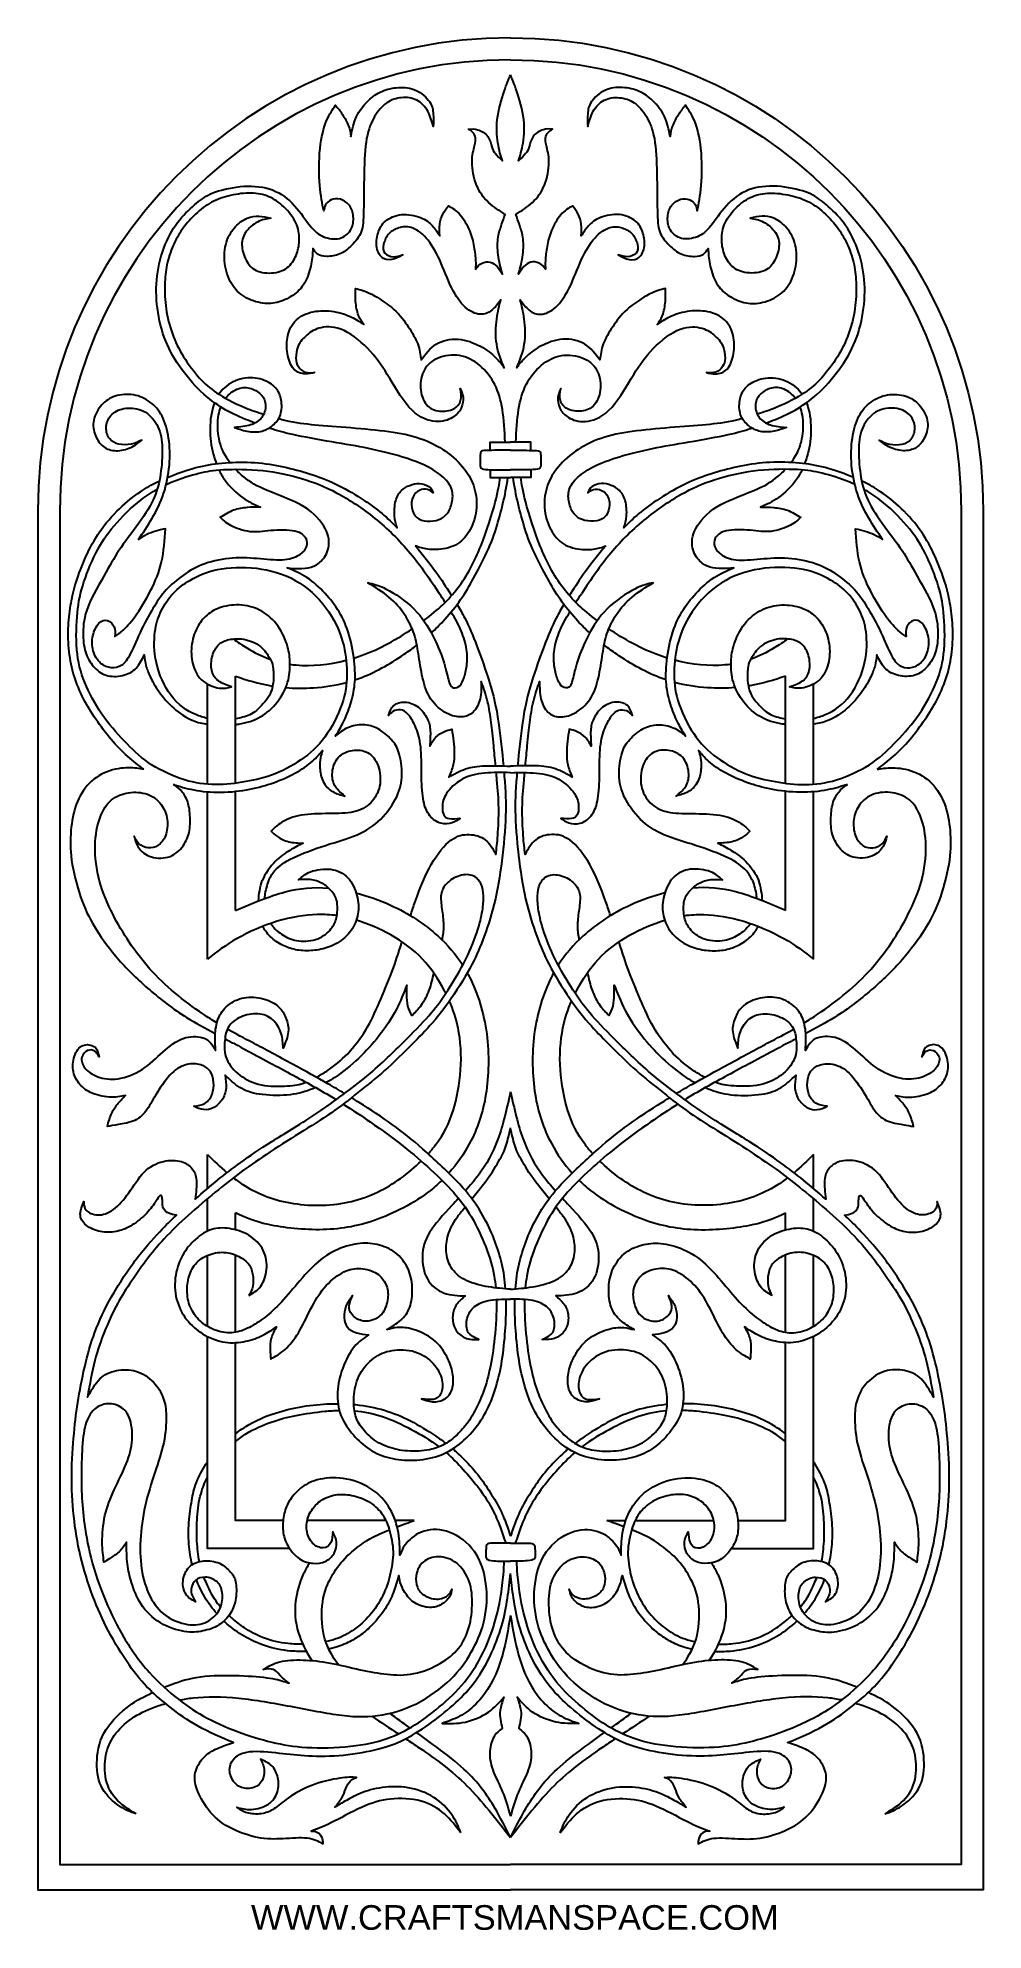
# Model space of a CAD drawing. Header units: millimetres. Extents: x 227 to 429, y 10 to 413.
import ezdxf
from ezdxf.enums import TextEntityAlignment as Align

# ---------------------------------------------------------------- set-up
doc = ezdxf.new("R2010")
doc.units = ezdxf.units.MM
for name, color, linetype in [('Default', 7, 'Continuous'), ('DV1_Default', 7, 'Continuous'), ('DV1_Layer_1', 7, 'Continuous')]:
    doc.layers.add(name, color=color, linetype=linetype)
doc.styles.add('SEACAD_arial_ttfB', font='arial.ttf')

# ---------------------------------------------------------------- blocks, each defined once
blk = doc.blocks.new('SE')
at = {"layer": 'DV1_Layer_1', "color": 7, "linetype": 'Continuous'}
for points, knots in [([(327.83, 413.39), (272.22, 413.39), (227.12, 368.29), (227.12, 312.67), (227.12, 312.67), (227.12, 312.67), (227.12, 312.67)], [0, 0, 0, 0, 0.333333, 0.333333, 0.333333, 1, 1, 1, 1]), ([(327.83, 413.39), (383.45, 413.39), (428.55, 368.29), (428.55, 312.67), (428.55, 312.67), (428.55, 312.67), (428.55, 312.67)], [0, 0, 0, 0, 0.333333, 0.333333, 0.333333, 1, 1, 1, 1]), ([(326.7, 327.26), (326.56, 329.69), (326.42, 332.12), (326.1, 334.2), (325.78, 336.28), (325.28, 338), (324.48, 339.57), (323.68, 341.14), (322.57, 342.56), (321.29, 343.63), (320, 344.71), (317.07, 346.2), (313.72, 345.75), (312.4, 345.2), (311.09, 344.66), (310.12, 343.8), (309.49, 342.69), (308.86, 341.57), (308.57, 340.21), (308.65, 338.86), (308.74, 337.5), (309.2, 336.16), (309.94, 335.28), (310.67, 334.4), (312.67, 333.57), (314.88, 333.98), (315.69, 334.39), (316.5, 334.79), (317.54, 336), (317.26, 337.83), (317.12, 338.74), (317.38, 338.16), (317.64, 337.57), (317.72, 336.86), (317.8, 336.16), (317.59, 334.5), (316.35, 333.05), (315.45, 332.51), (314.55, 331.97), (313.38, 331.6), (311.89, 331.71), (310.4, 331.81), (308.58, 332.38), (306.85, 334.07), (305.12, 335.76), (303.46, 338.57), (302.09, 340.84), (300.72, 343.11), (298.54, 346.56), (294.3, 350.15), (292.39, 351.04), (290.49, 351.94), (288.8, 351.94), (287.5, 351.66), (286.19, 351.37), (284.36, 350.23), (283.02, 348.68), (282.62, 347.81), (282.23, 346.94), (282.11, 345.97), (282.12, 345.2), (282.14, 344.44), (282.29, 343.87), (282.63, 343.36), (282.97, 342.85), (283.49, 342.4), (284.09, 342.2), (284.69, 342), (285.38, 342.06), (286.07, 342.11), (285.49, 341.94), (284.9, 341.76), (284.11, 341.81), (283.33, 341.85), (282.35, 342.11), (281.65, 342.86), (280.95, 343.61), (280.54, 344.85), (280.32, 346.14), (280.1, 347.42), (280.09, 348.75), (280.38, 350), (280.67, 351.25), (281.88, 353.6), (284.4, 354.77), (285.81, 355.05), (287.23, 355.34), (288.8, 355.32), (290.22, 355.09), (291.64, 354.86), (292.92, 354.41), (293.96, 353.92), (294.99, 353.42), (295.78, 352.89), (296.58, 352.35), (296.11, 353.01), (295.18, 354.32), (294.87, 356.67), (294.81, 357.62), (294.75, 358.56), (294.78, 359.29), (294.82, 360.01), (295.82, 359.77), (296.82, 359.53), (298.27, 358.78), (299.72, 358.03), (301.61, 356.77), (302.99, 355.54), (304.37, 354.3), (305.24, 353.1), (306.05, 351.86), (306.86, 350.63), (307.62, 349.37), (308.07, 348.19), (308.51, 347.01), (308.65, 345.9), (308.79, 344.8), (309.74, 346.06), (310.69, 347.32), (312, 348.14), (313.31, 348.96), (314.98, 349.34), (316.67, 349.21), (318.35, 349.08), (321.73, 347.8), (324.94, 345.26), (325.97, 343.85), (326.49, 343.14), (325.83, 344.75), (325.18, 346.35), (324.89, 348.14), (324.61, 349.92), (324.78, 353.86), (325.44, 356.34), (325.76, 357.58), (325.16, 356.77), (324.56, 355.96), (323.83, 355.38), (323.11, 354.8), (321.42, 354.11), (319.24, 355.08), (318.2, 356.03), (317.16, 356.98), (316.16, 358.39), (315.27, 360.19), (314.38, 362), (312.83, 366.38), (309.98, 371.19), (307.67, 372.68), (306.67, 372.98), (305.67, 373.28), (304.82, 373.14), (304.04, 372.91), (303.25, 372.68), (301.8, 372.02), (300.98, 370.19), (300.8, 369.41), (300.61, 368.64), (300.67, 368), (301.05, 367.54), (301.44, 367.09), (302.17, 366.81), (302.86, 366.78), (303.55, 366.76), (304.2, 366.98), (304.86, 367.21), (304.36, 366.88), (303.86, 366.55), (303.14, 366.34), (302.43, 366.12), (301.49, 366.02), (300.78, 366.41), (300.06, 366.81), (299.06, 368.6), (299.3, 370.81), (299.61, 371.8), (299.91, 372.8), (300.39, 373.68), (301.23, 374.38), (302.06, 375.09), (304.44, 376.16), (307.51, 375.57), (308.66, 375.12), (309.81, 374.66), (310.57, 374.04), (311.19, 373.36), (311.81, 372.68), (312.29, 371.93), (312.78, 371.19), (312.72, 372.05), (312.67, 372.92), (312.77, 373.71), (312.86, 374.5), (313.34, 375.95), (314.17, 377.06), (314.59, 377.61), (315.45, 377.11), (316.31, 376.61), (317.1, 375.72), (317.88, 374.83), (318.59, 373.55), (319.08, 372.36), (319.57, 371.17), (319.85, 370.07), (320.05, 368.97), (320.24, 367.86), (320.37, 366.76), (320.41, 365.96), (320.45, 365.15), (320.42, 364.65), (320.38, 364.15), (320.81, 364.65), (321.25, 365.15), (321.77, 365.42), (322.3, 365.69), (323.54, 365.76), (325.09, 364.83), (325.78, 363.65), (326.13, 363.07), (325.75, 364.45), (325.37, 365.83), (325.2, 367.18), (325.02, 368.54), (325.06, 369.86), (325.22, 370.94), (325.39, 372.02), (325.68, 372.85), (325.95, 373.62), (326.21, 374.38), (326.45, 375.09), (326.7, 375.8), (325.45, 376.57), (324.21, 377.35), (323.15, 378.34), (322.09, 379.33), (321.21, 380.54), (320.6, 382.05), (319.99, 383.56), (319.64, 385.37), (319.64, 386.88), (319.64, 388.39), (319.99, 389.6), (320.18, 390.41), (320.38, 391.22), (320.43, 391.63), (320.36, 392.06), (320.28, 392.5), (320.07, 392.94), (319.81, 393.25), (319.54, 393.56), (319.21, 393.74), (318.88, 393.91), (319.52, 393.98), (320.8, 394.12), (322.49, 393.08), (323, 392.38), (323.51, 391.68), (323.68, 390.8), (323.86, 390.18), (324.04, 389.56), (324.23, 389.2), (324.61, 388.74), (324.99, 388.29), (325.56, 387.73), (326.13, 387.18), (325.76, 388.3), (325.04, 390.55), (324.68, 396.7), (326.16, 401.09), (326.69, 402.55), (327.21, 404.02), (327.52, 404.76), (327.83, 405.5)], [0, 0, 0, 0, 0.009346, 0.009346, 0.009346, 0.018692, 0.018692, 0.018692, 0.028037, 0.028037, 0.028037, 0.037383, 0.046729, 0.046729, 0.046729, 0.056075, 0.056075, 0.056075, 0.065421, 0.065421, 0.065421, 0.074766, 0.074766, 0.074766, 0.084112, 0.093458, 0.093458, 0.093458, 0.102804, 0.11215, 0.11215, 0.11215, 0.121495, 0.121495, 0.121495, 0.130841, 0.140187, 0.140187, 0.140187, 0.149533, 0.149533, 0.149533, 0.158879, 0.158879, 0.158879, 0.168224, 0.168224, 0.168224, 0.17757, 0.186916, 0.186916, 0.186916, 0.196262, 0.196262, 0.196262, 0.205607, 0.214953, 0.214953, 0.214953, 0.224299, 0.224299, 0.224299, 0.233645, 0.233645, 0.233645, 0.242991, 0.242991, 0.242991, 0.252336, 0.252336, 0.252336, 0.261682, 0.261682, 0.261682, 0.271028, 0.271028, 0.271028, 0.280374, 0.280374, 0.280374, 0.28972, 0.28972, 0.28972, 0.299065, 0.308411, 0.308411, 0.308411, 0.317757, 0.317757, 0.317757, 0.327103, 0.327103, 0.327103, 0.336449, 0.336449, 0.336449, 0.345794, 0.35514, 0.35514, 0.35514, 0.364486, 0.364486, 0.364486, 0.373832, 0.373832, 0.373832, 0.383178, 0.383178, 0.383178, 0.392523, 0.392523, 0.392523, 0.401869, 0.401869, 0.401869, 0.411215, 0.411215, 0.411215, 0.420561, 0.420561, 0.420561, 0.429907, 0.429907, 0.429907, 0.439252, 0.448598, 0.457944, 0.457944, 0.457944, 0.46729, 0.46729, 0.46729, 0.476636, 0.485981, 0.485981, 0.485981, 0.495327, 0.495327, 0.495327, 0.504673, 0.514019, 0.514019, 0.514019, 0.523364, 0.523364, 0.523364, 0.53271, 0.542056, 0.551402, 0.551402, 0.551402, 0.560748, 0.560748, 0.560748, 0.570093, 0.579439, 0.579439, 0.579439, 0.588785, 0.588785, 0.588785, 0.598131, 0.598131, 0.598131, 0.607477, 0.607477, 0.607477, 0.616822, 0.616822, 0.616822, 0.626168, 0.626168, 0.626168, 0.635514, 0.64486, 0.64486, 0.64486, 0.654206, 0.654206, 0.654206, 0.663551, 0.672897, 0.672897, 0.672897, 0.682243, 0.682243, 0.682243, 0.691589, 0.691589, 0.691589, 0.700935, 0.700935, 0.700935, 0.71028, 0.719626, 0.719626, 0.719626, 0.728972, 0.728972, 0.728972, 0.738318, 0.738318, 0.738318, 0.747664, 0.747664, 0.747664, 0.757009, 0.757009, 0.757009, 0.766355, 0.766355, 0.766355, 0.775701, 0.775701, 0.775701, 0.785047, 0.794393, 0.803738, 0.803738, 0.803738, 0.813084, 0.813084, 0.813084, 0.82243, 0.82243, 0.82243, 0.831776, 0.831776, 0.831776, 0.841121, 0.841121, 0.841121, 0.850467, 0.850467, 0.850467, 0.859813, 0.859813, 0.859813, 0.869159, 0.869159, 0.869159, 0.878505, 0.878505, 0.878505, 0.88785, 0.88785, 0.88785, 0.897196, 0.897196, 0.897196, 0.906542, 0.906542, 0.906542, 0.915888, 0.925234, 0.925234, 0.925234, 0.934579, 0.934579, 0.934579, 0.943925, 0.943925, 0.943925, 0.953271, 0.953271, 0.953271, 0.962617, 0.971963, 0.981308, 0.981308, 0.981308, 1, 1, 1, 1]), ([(328.97, 327.26), (329.11, 329.69), (329.25, 332.12), (329.57, 334.2), (329.89, 336.28), (330.39, 338), (331.19, 339.57), (331.99, 341.14), (333.1, 342.56), (334.38, 343.63), (335.67, 344.71), (338.6, 346.2), (341.95, 345.75), (343.27, 345.2), (344.58, 344.66), (345.55, 343.8), (346.18, 342.69), (346.81, 341.57), (347.1, 340.21), (347.02, 338.86), (346.93, 337.5), (346.46, 336.16), (345.73, 335.28), (345, 334.4), (343, 333.57), (340.79, 333.98), (339.98, 334.39), (339.17, 334.79), (338.13, 336), (338.41, 337.83), (338.55, 338.74), (338.29, 338.16), (338.03, 337.57), (337.95, 336.86), (337.87, 336.16), (338.08, 334.5), (339.32, 333.05), (340.22, 332.51), (341.12, 331.97), (342.29, 331.6), (343.78, 331.71), (345.27, 331.81), (347.09, 332.38), (348.82, 334.07), (350.55, 335.76), (352.21, 338.57), (353.58, 340.84), (354.95, 343.11), (357.13, 346.56), (361.37, 350.15), (363.28, 351.04), (365.18, 351.94), (366.87, 351.94), (368.17, 351.66), (369.48, 351.37), (371.3, 350.23), (372.65, 348.68), (373.05, 347.81), (373.44, 346.94), (373.56, 345.97), (373.55, 345.2), (373.53, 344.44), (373.37, 343.87), (373.04, 343.36), (372.7, 342.85), (372.18, 342.4), (371.58, 342.2), (370.98, 342), (370.29, 342.06), (369.6, 342.11), (370.18, 341.94), (370.77, 341.76), (371.56, 341.81), (372.34, 341.85), (373.32, 342.11), (374.02, 342.86), (374.72, 343.61), (375.13, 344.85), (375.35, 346.14), (375.57, 347.42), (375.58, 348.75), (375.29, 350), (375, 351.25), (373.79, 353.6), (371.27, 354.77), (369.86, 355.05), (368.44, 355.34), (366.87, 355.32), (365.45, 355.09), (364.03, 354.86), (362.75, 354.41), (361.71, 353.92), (360.68, 353.42), (359.89, 352.89), (359.09, 352.35), (359.56, 353.01), (360.49, 354.32), (360.8, 356.67), (360.86, 357.62), (360.92, 358.56), (360.89, 359.29), (360.85, 360.01), (359.85, 359.77), (358.85, 359.53), (357.4, 358.78), (355.95, 358.03), (354.05, 356.77), (352.67, 355.54), (351.29, 354.3), (350.43, 353.1), (349.62, 351.86), (348.81, 350.63), (348.05, 349.37), (347.6, 348.19), (347.15, 347.01), (347.02, 345.9), (346.88, 344.8), (345.93, 346.06), (344.98, 347.32), (343.67, 348.14), (342.36, 348.96), (340.69, 349.34), (339, 349.21), (337.32, 349.08), (333.94, 347.8), (330.73, 345.26), (329.7, 343.85), (329.18, 343.14), (329.84, 344.75), (330.49, 346.35), (330.78, 348.14), (331.06, 349.92), (330.89, 353.86), (330.23, 356.34), (329.9, 357.58), (330.51, 356.77), (331.11, 355.96), (331.84, 355.38), (332.56, 354.8), (334.25, 354.11), (336.43, 355.08), (337.47, 356.03), (338.51, 356.98), (339.51, 358.39), (340.4, 360.19), (341.29, 362), (342.84, 366.38), (345.69, 371.19), (348, 372.68), (349, 372.98), (350, 373.28), (350.85, 373.14), (351.63, 372.91), (352.42, 372.68), (353.87, 372.02), (354.69, 370.19), (354.87, 369.41), (355.06, 368.64), (355, 368), (354.62, 367.54), (354.23, 367.09), (353.5, 366.81), (352.81, 366.78), (352.12, 366.76), (351.47, 366.98), (350.81, 367.21), (351.31, 366.88), (351.81, 366.55), (352.53, 366.34), (353.24, 366.12), (354.18, 366.02), (354.89, 366.41), (355.61, 366.81), (356.61, 368.6), (356.37, 370.81), (356.06, 371.8), (355.76, 372.8), (355.28, 373.68), (354.44, 374.38), (353.61, 375.09), (351.23, 376.16), (348.16, 375.57), (347.01, 375.12), (345.86, 374.66), (345.1, 374.04), (344.48, 373.36), (343.86, 372.68), (343.38, 371.93), (342.89, 371.19), (342.95, 372.05), (343, 372.92), (342.9, 373.71), (342.81, 374.5), (342.32, 375.95), (341.5, 377.06), (341.08, 377.61), (340.22, 377.11), (339.36, 376.61), (338.57, 375.72), (337.79, 374.83), (337.08, 373.55), (336.59, 372.36), (336.1, 371.17), (335.82, 370.07), (335.62, 368.97), (335.42, 367.86), (335.3, 366.76), (335.26, 365.96), (335.22, 365.15), (335.25, 364.65), (335.29, 364.15), (334.86, 364.65), (334.42, 365.15), (333.9, 365.42), (333.37, 365.69), (332.13, 365.76), (330.58, 364.83), (329.89, 363.65), (329.54, 363.07), (329.92, 364.45), (330.3, 365.83), (330.47, 367.18), (330.65, 368.54), (330.61, 369.86), (330.45, 370.94), (330.28, 372.02), (329.99, 372.85), (329.72, 373.62), (329.46, 374.38), (329.21, 375.09), (328.97, 375.8), (330.22, 376.57), (331.46, 377.35), (332.52, 378.34), (333.58, 379.33), (334.46, 380.54), (335.07, 382.05), (335.68, 383.56), (336.03, 385.37), (336.03, 386.88), (336.03, 388.39), (335.68, 389.6), (335.49, 390.41), (335.29, 391.22), (335.24, 391.63), (335.31, 392.06), (335.39, 392.5), (335.6, 392.94), (335.86, 393.25), (336.13, 393.56), (336.46, 393.74), (336.79, 393.91), (336.15, 393.98), (334.87, 394.12), (333.18, 393.08), (332.67, 392.38), (332.16, 391.68), (331.99, 390.8), (331.81, 390.18), (331.63, 389.56), (331.44, 389.2), (331.06, 388.74), (330.68, 388.29), (330.11, 387.73), (329.54, 387.18), (329.9, 388.3), (330.63, 390.55), (330.99, 396.7), (329.51, 401.09), (328.98, 402.55), (328.46, 404.02), (328.15, 404.76), (327.83, 405.5)], [0, 0, 0, 0, 0.009346, 0.009346, 0.009346, 0.018692, 0.018692, 0.018692, 0.028037, 0.028037, 0.028037, 0.037383, 0.046729, 0.046729, 0.046729, 0.056075, 0.056075, 0.056075, 0.065421, 0.065421, 0.065421, 0.074766, 0.074766, 0.074766, 0.084112, 0.093458, 0.093458, 0.093458, 0.102804, 0.11215, 0.11215, 0.11215, 0.121495, 0.121495, 0.121495, 0.130841, 0.140187, 0.140187, 0.140187, 0.149533, 0.149533, 0.149533, 0.158879, 0.158879, 0.158879, 0.168224, 0.168224, 0.168224, 0.17757, 0.186916, 0.186916, 0.186916, 0.196262, 0.196262, 0.196262, 0.205607, 0.214953, 0.214953, 0.214953, 0.224299, 0.224299, 0.224299, 0.233645, 0.233645, 0.233645, 0.242991, 0.242991, 0.242991, 0.252336, 0.252336, 0.252336, 0.261682, 0.261682, 0.261682, 0.271028, 0.271028, 0.271028, 0.280374, 0.280374, 0.280374, 0.28972, 0.28972, 0.28972, 0.299065, 0.308411, 0.308411, 0.308411, 0.317757, 0.317757, 0.317757, 0.327103, 0.327103, 0.327103, 0.336449, 0.336449, 0.336449, 0.345794, 0.35514, 0.35514, 0.35514, 0.364486, 0.364486, 0.364486, 0.373832, 0.373832, 0.373832, 0.383178, 0.383178, 0.383178, 0.392523, 0.392523, 0.392523, 0.401869, 0.401869, 0.401869, 0.411215, 0.411215, 0.411215, 0.420561, 0.420561, 0.420561, 0.429907, 0.429907, 0.429907, 0.439252, 0.448598, 0.457944, 0.457944, 0.457944, 0.46729, 0.46729, 0.46729, 0.476636, 0.485981, 0.485981, 0.485981, 0.495327, 0.495327, 0.495327, 0.504673, 0.514019, 0.514019, 0.514019, 0.523364, 0.523364, 0.523364, 0.53271, 0.542056, 0.551402, 0.551402, 0.551402, 0.560748, 0.560748, 0.560748, 0.570093, 0.579439, 0.579439, 0.579439, 0.588785, 0.588785, 0.588785, 0.598131, 0.598131, 0.598131, 0.607477, 0.607477, 0.607477, 0.616822, 0.616822, 0.616822, 0.626168, 0.626168, 0.626168, 0.635514, 0.64486, 0.64486, 0.64486, 0.654206, 0.654206, 0.654206, 0.663551, 0.672897, 0.672897, 0.672897, 0.682243, 0.682243, 0.682243, 0.691589, 0.691589, 0.691589, 0.700935, 0.700935, 0.700935, 0.71028, 0.719626, 0.719626, 0.719626, 0.728972, 0.728972, 0.728972, 0.738318, 0.738318, 0.738318, 0.747664, 0.747664, 0.747664, 0.757009, 0.757009, 0.757009, 0.766355, 0.766355, 0.766355, 0.775701, 0.775701, 0.775701, 0.785047, 0.794393, 0.803738, 0.803738, 0.803738, 0.813084, 0.813084, 0.813084, 0.82243, 0.82243, 0.82243, 0.831776, 0.831776, 0.831776, 0.841121, 0.841121, 0.841121, 0.850467, 0.850467, 0.850467, 0.859813, 0.859813, 0.859813, 0.869159, 0.869159, 0.869159, 0.878505, 0.878505, 0.878505, 0.88785, 0.88785, 0.88785, 0.897196, 0.897196, 0.897196, 0.906542, 0.906542, 0.906542, 0.915888, 0.925234, 0.925234, 0.925234, 0.934579, 0.934579, 0.934579, 0.943925, 0.943925, 0.943925, 0.953271, 0.953271, 0.953271, 0.962617, 0.971963, 0.981308, 0.981308, 0.981308, 1, 1, 1, 1]), ([(273.4, 331.34), (272.7, 331.6), (272, 331.86), (271.34, 332.13), (269.62, 332.83), (268.17, 333.53), (266.63, 334.46), (265.1, 335.38), (263.48, 336.52), (261.86, 338.05), (260.25, 339.59), (257.04, 343.45), (254.87, 347.39), (254.07, 349.61), (253.26, 351.84), (252.75, 354.32), (252.5, 356.68), (252.26, 359.03), (252.33, 363.48), (254.4, 370.47), (256.54, 373.74), (257.74, 375.12), (258.94, 376.5), (260.27, 377.63), (261.38, 378.51), (262.49, 379.39), (263.39, 380.02), (264.98, 380.58), (266.56, 381.14), (268.84, 381.63), (271.02, 381.77), (273.2, 381.9), (277.38, 381.49), (280.52, 379.07), (281.83, 377.63), (283.14, 376.19), (284.19, 374.52), (285.14, 373.34), (286.09, 372.16), (286.94, 371.47), (288, 371.04), (289.06, 370.61), (290.33, 370.43), (291.39, 370.68), (292.44, 370.93), (294.09, 372.28), (294.51, 375.02), (294.16, 376.78), (293.66, 377.5), (293.16, 378.21), (292.33, 378.76), (291.58, 379), (290.83, 379.23), (290.16, 379.14), (289.63, 378.89), (289.09, 378.64), (288.69, 378.23), (288.45, 377.81), (288.21, 377.38), (288.13, 376.95), (288.04, 376.52), (287.71, 378.09), (287.38, 379.66), (287.2, 381.96), (287.02, 384.27), (286.99, 387.3), (287.25, 389.81), (287.5, 392.32), (288.61, 396.29), (289.92, 398.12), (290.57, 399.03), (291.06, 398.43), (291.54, 397.83), (292.03, 397.08), (292.52, 396.34), (293.02, 395.46), (293.33, 394.66), (293.63, 393.86), (293.73, 393.13), (293.84, 392.41), (294.11, 393.86), (294.39, 395.31), (295, 396.61), (295.61, 397.91), (296.56, 399.07), (297.5, 399.97), (298.44, 400.88), (300.3, 402.19), (302.72, 402.74), (303.97, 402.81), (305.22, 402.88), (306.51, 402.74), (307.7, 402.2), (308.88, 401.66), (309.95, 400.71), (310.56, 399.81), (311.17, 398.91), (311.33, 398.07), (311.39, 397.19), (311.45, 396.31), (311.41, 395.39), (311.38, 394.48), (311.07, 395.62), (310.76, 396.76), (310.2, 397.76), (309.64, 398.76), (308.83, 399.62), (307.85, 400.12), (306.88, 400.62), (305.74, 400.76), (304.63, 400.65), (303.51, 400.55), (302.43, 400.21), (301.45, 399.53), (300.48, 398.86), (299.61, 397.86), (298.88, 396.64), (298.15, 395.41), (296.94, 392.51), (296.7, 387.27), (296.64, 384.48), (296.58, 381.7), (296.58, 375.8), (296.44, 373.21), (296.02, 372.09), (295.59, 370.97), (294.82, 370.02), (294.02, 369.22), (293.21, 368.41), (292.39, 367.76), (291.46, 367.36), (290.54, 366.97), (289.52, 366.83), (288.69, 366.84), (287.85, 366.86), (286.54, 367.21), (285.99, 368.1), (285.71, 368.55), (285.66, 367.48), (285.61, 366.41), (285.37, 365.21), (285.14, 364), (284.73, 362.65), (284.14, 361.54), (283.55, 360.43), (282.8, 359.55), (281.82, 358.81), (280.85, 358.08), (279.66, 357.5), (278.51, 357.15), (277.36, 356.81), (276.26, 356.7), (275.02, 356.88), (273.77, 357.06), (272.39, 357.53), (271.22, 358.23), (270.05, 358.93), (268.12, 360.79), (267.15, 363.76), (266.97, 365.31), (266.79, 366.86), (266.91, 368.48), (267.32, 369.85), (267.74, 371.23), (269.15, 373.47), (271.79, 375.18), (274.22, 375.54), (275.91, 375.16), (276.76, 374.97), (275.83, 374.81), (274.89, 374.66), (273.94, 374.17), (272.98, 373.68), (272, 372.85), (271.38, 371.93), (270.77, 371.02), (270.53, 370.02), (270.63, 368.92), (270.72, 367.83), (271.15, 366.64), (271.7, 365.7), (272.26, 364.76), (272.93, 364.07), (274.03, 363.68), (275.14, 363.29), (276.67, 363.2), (277.92, 363.44), (279.17, 363.67), (280.14, 364.22), (280.87, 365.01), (281.6, 365.79), (282.11, 366.81), (282.42, 367.83), (282.74, 368.85), (282.88, 369.86), (282.82, 370.97), (282.76, 372.07), (282.5, 373.26), (281.86, 374.45), (281.21, 375.64), (279.14, 378.02), (277.07, 379.3), (275.91, 379.72), (274.76, 380.14), (273.48, 380.35), (272.06, 380.33), (270.63, 380.3), (267.49, 379.78), (264.91, 378.85), (263.69, 378.13), (262.47, 377.42), (260.2, 375.49), (257.82, 372.69), (256.51, 370.42), (255.95, 369.14), (255.38, 367.86), (254.92, 366.45), (254.63, 365.06), (254.33, 363.67), (254.21, 362.31), (254.18, 360.76), (254.14, 359.22), (254.25, 355.77), (255.18, 352.04), (255.79, 350.34), (256.4, 348.63), (257.16, 347.08), (258.17, 345.47), (259.18, 343.87), (260.44, 342.21), (261.57, 340.94), (262.7, 339.68), (263.7, 338.8), (265.22, 337.79), (266.74, 336.78), (268.77, 335.64), (271.39, 334.59), (272.6, 334.1), (273.92, 333.64), (275.24, 333.22)], [0, 0, 0, 0, 0.010638, 0.010638, 0.010638, 0.021277, 0.021277, 0.021277, 0.031915, 0.031915, 0.031915, 0.042553, 0.053191, 0.053191, 0.053191, 0.06383, 0.06383, 0.06383, 0.074468, 0.085106, 0.095745, 0.095745, 0.095745, 0.106383, 0.106383, 0.106383, 0.117021, 0.117021, 0.117021, 0.12766, 0.12766, 0.12766, 0.138298, 0.148936, 0.148936, 0.148936, 0.159574, 0.159574, 0.159574, 0.170213, 0.170213, 0.170213, 0.180851, 0.180851, 0.180851, 0.191489, 0.202128, 0.212766, 0.212766, 0.212766, 0.223404, 0.223404, 0.223404, 0.234043, 0.234043, 0.234043, 0.244681, 0.244681, 0.244681, 0.255319, 0.255319, 0.255319, 0.265957, 0.265957, 0.265957, 0.276596, 0.276596, 0.276596, 0.287234, 0.297872, 0.297872, 0.297872, 0.308511, 0.308511, 0.308511, 0.319149, 0.319149, 0.319149, 0.329787, 0.329787, 0.329787, 0.340426, 0.340426, 0.340426, 0.351064, 0.351064, 0.351064, 0.361702, 0.37234, 0.37234, 0.37234, 0.382979, 0.382979, 0.382979, 0.393617, 0.393617, 0.393617, 0.404255, 0.404255, 0.404255, 0.414894, 0.414894, 0.414894, 0.425532, 0.425532, 0.425532, 0.43617, 0.43617, 0.43617, 0.446809, 0.446809, 0.446809, 0.457447, 0.457447, 0.457447, 0.468085, 0.468085, 0.468085, 0.478723, 0.489362, 0.489362, 0.489362, 0.5, 0.510638, 0.510638, 0.510638, 0.521277, 0.521277, 0.521277, 0.531915, 0.531915, 0.531915, 0.542553, 0.542553, 0.542553, 0.553191, 0.56383, 0.56383, 0.56383, 0.574468, 0.574468, 0.574468, 0.585106, 0.585106, 0.585106, 0.595745, 0.595745, 0.595745, 0.606383, 0.606383, 0.606383, 0.617021, 0.617021, 0.617021, 0.62766, 0.62766, 0.62766, 0.638298, 0.648936, 0.648936, 0.648936, 0.659574, 0.659574, 0.659574, 0.670213, 0.680851, 0.691489, 0.702128, 0.702128, 0.702128, 0.712766, 0.712766, 0.712766, 0.723404, 0.723404, 0.723404, 0.734043, 0.734043, 0.734043, 0.744681, 0.744681, 0.744681, 0.755319, 0.755319, 0.755319, 0.765957, 0.765957, 0.765957, 0.776596, 0.776596, 0.776596, 0.787234, 0.787234, 0.787234, 0.797872, 0.797872, 0.797872, 0.808511, 0.808511, 0.808511, 0.819149, 0.829787, 0.829787, 0.829787, 0.840426, 0.840426, 0.840426, 0.851064, 0.861702, 0.861702, 0.861702, 0.87234, 0.882979, 0.893617, 0.893617, 0.893617, 0.904255, 0.904255, 0.904255, 0.914894, 0.914894, 0.914894, 0.925532, 0.93617, 0.93617, 0.93617, 0.946809, 0.946809, 0.946809, 0.957447, 0.957447, 0.957447, 0.968085, 0.968085, 0.968085, 0.978723, 0.978723, 0.978723, 1, 1, 1, 1]), ([(382.27, 331.34), (382.97, 331.6), (383.67, 331.86), (384.33, 332.13), (386.05, 332.83), (387.5, 333.53), (389.04, 334.46), (390.57, 335.38), (392.19, 336.52), (393.81, 338.05), (395.42, 339.59), (398.63, 343.45), (400.8, 347.39), (401.6, 349.61), (402.41, 351.84), (402.92, 354.32), (403.17, 356.68), (403.41, 359.03), (403.34, 363.48), (401.27, 370.47), (399.13, 373.74), (397.93, 375.12), (396.73, 376.5), (395.4, 377.63), (394.29, 378.51), (393.18, 379.39), (392.28, 380.02), (390.69, 380.58), (389.11, 381.14), (386.83, 381.63), (384.65, 381.77), (382.47, 381.9), (378.29, 381.49), (375.15, 379.07), (373.84, 377.63), (372.53, 376.19), (371.48, 374.52), (370.53, 373.34), (369.58, 372.16), (368.73, 371.47), (367.67, 371.04), (366.61, 370.61), (365.34, 370.43), (364.28, 370.68), (363.23, 370.93), (361.58, 372.28), (361.16, 375.02), (361.51, 376.78), (362.01, 377.5), (362.51, 378.21), (363.34, 378.76), (364.09, 379), (364.84, 379.23), (365.51, 379.14), (366.04, 378.89), (366.58, 378.64), (366.98, 378.23), (367.22, 377.81), (367.46, 377.38), (367.54, 376.95), (367.63, 376.52), (367.96, 378.09), (368.29, 379.66), (368.47, 381.96), (368.65, 384.27), (368.68, 387.3), (368.42, 389.81), (368.17, 392.32), (367.06, 396.29), (365.75, 398.12), (365.09, 399.03), (364.61, 398.43), (364.13, 397.83), (363.64, 397.08), (363.15, 396.34), (362.65, 395.46), (362.34, 394.66), (362.04, 393.86), (361.94, 393.13), (361.83, 392.41), (361.56, 393.86), (361.28, 395.31), (360.67, 396.61), (360.06, 397.91), (359.11, 399.07), (358.17, 399.97), (357.23, 400.88), (355.37, 402.19), (352.95, 402.74), (351.7, 402.81), (350.45, 402.88), (349.16, 402.74), (347.97, 402.2), (346.79, 401.66), (345.72, 400.71), (345.11, 399.81), (344.5, 398.91), (344.34, 398.07), (344.28, 397.19), (344.22, 396.31), (344.26, 395.39), (344.29, 394.48), (344.6, 395.62), (344.91, 396.76), (345.47, 397.76), (346.03, 398.76), (346.84, 399.62), (347.82, 400.12), (348.79, 400.62), (349.93, 400.76), (351.04, 400.65), (352.16, 400.55), (353.24, 400.21), (354.22, 399.53), (355.19, 398.86), (356.06, 397.86), (356.79, 396.64), (357.52, 395.41), (358.73, 392.51), (358.97, 387.27), (359.03, 384.48), (359.09, 381.7), (359.09, 375.8), (359.23, 373.21), (359.65, 372.09), (360.08, 370.97), (360.85, 370.02), (361.65, 369.22), (362.46, 368.41), (363.28, 367.76), (364.21, 367.36), (365.13, 366.97), (366.15, 366.83), (366.98, 366.84), (367.82, 366.86), (369.13, 367.21), (369.68, 368.1), (369.96, 368.55), (370.01, 367.48), (370.06, 366.41), (370.3, 365.21), (370.53, 364), (370.94, 362.65), (371.53, 361.54), (372.12, 360.43), (372.87, 359.55), (373.85, 358.81), (374.82, 358.08), (376.01, 357.5), (377.16, 357.15), (378.31, 356.81), (379.41, 356.7), (380.65, 356.88), (381.9, 357.06), (383.28, 357.53), (384.45, 358.23), (385.62, 358.93), (387.55, 360.79), (388.52, 363.76), (388.7, 365.31), (388.88, 366.86), (388.76, 368.48), (388.35, 369.85), (387.93, 371.23), (386.52, 373.47), (383.88, 375.18), (381.45, 375.54), (379.76, 375.16), (378.91, 374.97), (379.84, 374.81), (380.78, 374.66), (381.73, 374.17), (382.69, 373.68), (383.67, 372.85), (384.29, 371.93), (384.9, 371.02), (385.14, 370.02), (385.04, 368.92), (384.95, 367.83), (384.52, 366.64), (383.97, 365.7), (383.41, 364.76), (382.74, 364.07), (381.64, 363.68), (380.53, 363.29), (379, 363.2), (377.75, 363.44), (376.5, 363.67), (375.53, 364.22), (374.8, 365.01), (374.06, 365.79), (373.56, 366.81), (373.25, 367.83), (372.93, 368.85), (372.79, 369.86), (372.85, 370.97), (372.91, 372.07), (373.17, 373.26), (373.81, 374.45), (374.46, 375.64), (376.53, 378.02), (378.6, 379.3), (379.76, 379.72), (380.91, 380.14), (382.19, 380.35), (383.61, 380.33), (385.04, 380.3), (388.18, 379.78), (390.76, 378.85), (391.98, 378.13), (393.2, 377.42), (395.47, 375.49), (397.85, 372.69), (399.16, 370.42), (399.72, 369.14), (400.28, 367.86), (400.75, 366.45), (401.04, 365.06), (401.34, 363.67), (401.46, 362.31), (401.49, 360.76), (401.53, 359.22), (401.42, 355.77), (400.49, 352.04), (399.88, 350.34), (399.27, 348.63), (398.51, 347.08), (397.5, 345.47), (396.49, 343.87), (395.23, 342.21), (394.1, 340.94), (392.97, 339.68), (391.97, 338.8), (390.45, 337.79), (388.93, 336.78), (386.9, 335.64), (384.28, 334.59), (383.07, 334.1), (381.75, 333.64), (380.43, 333.22)], [0, 0, 0, 0, 0.010638, 0.010638, 0.010638, 0.021277, 0.021277, 0.021277, 0.031915, 0.031915, 0.031915, 0.042553, 0.053191, 0.053191, 0.053191, 0.06383, 0.06383, 0.06383, 0.074468, 0.085106, 0.095745, 0.095745, 0.095745, 0.106383, 0.106383, 0.106383, 0.117021, 0.117021, 0.117021, 0.12766, 0.12766, 0.12766, 0.138298, 0.148936, 0.148936, 0.148936, 0.159574, 0.159574, 0.159574, 0.170213, 0.170213, 0.170213, 0.180851, 0.180851, 0.180851, 0.191489, 0.202128, 0.212766, 0.212766, 0.212766, 0.223404, 0.223404, 0.223404, 0.234043, 0.234043, 0.234043, 0.244681, 0.244681, 0.244681, 0.255319, 0.255319, 0.255319, 0.265957, 0.265957, 0.265957, 0.276596, 0.276596, 0.276596, 0.287234, 0.297872, 0.297872, 0.297872, 0.308511, 0.308511, 0.308511, 0.319149, 0.319149, 0.319149, 0.329787, 0.329787, 0.329787, 0.340426, 0.340426, 0.340426, 0.351064, 0.351064, 0.351064, 0.361702, 0.37234, 0.37234, 0.37234, 0.382979, 0.382979, 0.382979, 0.393617, 0.393617, 0.393617, 0.404255, 0.404255, 0.404255, 0.414894, 0.414894, 0.414894, 0.425532, 0.425532, 0.425532, 0.43617, 0.43617, 0.43617, 0.446809, 0.446809, 0.446809, 0.457447, 0.457447, 0.457447, 0.468085, 0.468085, 0.468085, 0.478723, 0.489362, 0.489362, 0.489362, 0.5, 0.510638, 0.510638, 0.510638, 0.521277, 0.521277, 0.521277, 0.531915, 0.531915, 0.531915, 0.542553, 0.542553, 0.542553, 0.553191, 0.56383, 0.56383, 0.56383, 0.574468, 0.574468, 0.574468, 0.585106, 0.585106, 0.585106, 0.595745, 0.595745, 0.595745, 0.606383, 0.606383, 0.606383, 0.617021, 0.617021, 0.617021, 0.62766, 0.62766, 0.62766, 0.638298, 0.648936, 0.648936, 0.648936, 0.659574, 0.659574, 0.659574, 0.670213, 0.680851, 0.691489, 0.702128, 0.702128, 0.702128, 0.712766, 0.712766, 0.712766, 0.723404, 0.723404, 0.723404, 0.734043, 0.734043, 0.734043, 0.744681, 0.744681, 0.744681, 0.755319, 0.755319, 0.755319, 0.765957, 0.765957, 0.765957, 0.776596, 0.776596, 0.776596, 0.787234, 0.787234, 0.787234, 0.797872, 0.797872, 0.797872, 0.808511, 0.808511, 0.808511, 0.819149, 0.829787, 0.829787, 0.829787, 0.840426, 0.840426, 0.840426, 0.851064, 0.861702, 0.861702, 0.861702, 0.87234, 0.882979, 0.893617, 0.893617, 0.893617, 0.904255, 0.904255, 0.904255, 0.914894, 0.914894, 0.914894, 0.925532, 0.93617, 0.93617, 0.93617, 0.946809, 0.946809, 0.946809, 0.957447, 0.957447, 0.957447, 0.968085, 0.968085, 0.968085, 0.978723, 0.978723, 0.978723, 1, 1, 1, 1]), ([(267.1, 336.63), (267.77, 337.5), (268.64, 338.16), (269.5, 338.54), (270.41, 338.93), (272.2, 339.11), (274.07, 338.04), (274.69, 337.37), (275.31, 336.71), (275.93, 335.12), (275.38, 333.26), (274.83, 332.53), (274.27, 331.79), (273.45, 331.26), (272.44, 330.94), (271.43, 330.62), (270.24, 330.52), (269.05, 330.41), (270.05, 330.05), (272.05, 329.33), (274.05, 329.43), (274.9, 329.64), (275.76, 329.86), (276.46, 330.24), (277.15, 330.82), (277.83, 331.4), (278.48, 332.17), (278.81, 333.13), (279.14, 334.09), (279.14, 335.23), (278.97, 336.22), (278.81, 337.21), (278.48, 338.05), (277.81, 338.8), (277.14, 339.56), (276.12, 340.21), (274.89, 340.6), (273.65, 340.99), (272.2, 341.11), (270.79, 340.82), (269.37, 340.54), (267.99, 339.85), (266.9, 338.85), (266.45, 338.44), (266.05, 337.98), (265.7, 337.47)], [0, 0, 0, 0, 0.055556, 0.055556, 0.055556, 0.111111, 0.166667, 0.166667, 0.166667, 0.222222, 0.277778, 0.277778, 0.277778, 0.333333, 0.333333, 0.333333, 0.388889, 0.388889, 0.388889, 0.444444, 0.5, 0.5, 0.5, 0.555556, 0.555556, 0.555556, 0.611111, 0.611111, 0.611111, 0.666667, 0.666667, 0.666667, 0.722222, 0.722222, 0.722222, 0.777778, 0.777778, 0.777778, 0.833333, 0.833333, 0.833333, 0.888889, 0.888889, 0.888889, 1, 1, 1, 1]), ([(388.57, 336.63), (387.9, 337.5), (387.03, 338.16), (386.17, 338.54), (385.26, 338.93), (383.47, 339.11), (381.6, 338.04), (380.98, 337.37), (380.36, 336.71), (379.74, 335.12), (380.29, 333.26), (380.84, 332.53), (381.4, 331.79), (382.22, 331.26), (383.23, 330.94), (384.24, 330.62), (385.43, 330.52), (386.62, 330.41), (385.62, 330.05), (383.62, 329.33), (381.62, 329.43), (380.77, 329.64), (379.91, 329.86), (379.21, 330.24), (378.52, 330.82), (377.84, 331.4), (377.19, 332.17), (376.86, 333.13), (376.53, 334.09), (376.53, 335.23), (376.7, 336.22), (376.86, 337.21), (377.19, 338.05), (377.86, 338.8), (378.53, 339.56), (379.55, 340.21), (380.78, 340.6), (382.02, 340.99), (383.47, 341.11), (384.88, 340.82), (386.3, 340.54), (387.68, 339.85), (388.77, 338.85), (389.22, 338.44), (389.62, 337.98), (389.97, 337.47)], [0, 0, 0, 0, 0.055556, 0.055556, 0.055556, 0.111111, 0.166667, 0.166667, 0.166667, 0.222222, 0.277778, 0.277778, 0.277778, 0.333333, 0.333333, 0.333333, 0.388889, 0.388889, 0.388889, 0.444444, 0.5, 0.5, 0.5, 0.555556, 0.555556, 0.555556, 0.611111, 0.611111, 0.611111, 0.666667, 0.666667, 0.666667, 0.722222, 0.722222, 0.722222, 0.777778, 0.777778, 0.777778, 0.833333, 0.833333, 0.833333, 0.888889, 0.888889, 0.888889, 1, 1, 1, 1]), ([(265.72, 321.37), (266.05, 320.67), (266.44, 319.98), (266.9, 319.32), (267.96, 317.8), (269.41, 316.42), (270.75, 315.47), (272.08, 314.51), (273.31, 313.97), (274.53, 313.44), (273.6, 313.44), (272.67, 313.44), (271.71, 313.36), (270.75, 313.28), (268.79, 312.97), (266.89, 311.83), (265.94, 311.27), (266.51, 310.73), (267.65, 309.66), (272.46, 307.85), (275.05, 308.37), (276.74, 308.51), (278.43, 308.66), (282.61, 308.73), (283.88, 307.42), (284.2, 306.8), (284.52, 306.18), (284.52, 305.59), (284.31, 305.01), (284.11, 304.43), (283.69, 303.86), (282.96, 303.35), (282.23, 302.83), (281.17, 302.36), (279.74, 302.22), (278.31, 302.07), (276.5, 302.24), (274.59, 302.41), (272.69, 302.57), (268.68, 302.88), (264.48, 302.02), (262.71, 301.39), (260.94, 300.76), (259.51, 299.93), (258.14, 298.96), (256.76, 297.98), (255.45, 296.86), (254.46, 295.8), (253.47, 294.74), (252.8, 293.74), (251.96, 292.37), (251.12, 291), (250.12, 289.25), (249.24, 287.42), (248.35, 285.58), (246.79, 281.72), (245.09, 279.44), (243.53, 279.16), (242.75, 279.24), (241.96, 279.32), (240.38, 279.9), (238.62, 282.75), (238.62, 284.99), (238.86, 286.05), (239.1, 287.12), (239.58, 288.12), (240.14, 288.71), (240.71, 289.31), (241.98, 289.69), (243.12, 288.55), (243.38, 287.92), (243.64, 287.29), (243.59, 286.6), (243.53, 285.91), (244.07, 286.27), (244.6, 286.63), (245.28, 287.23), (245.95, 287.82), (246.76, 288.65), (247.8, 290.11), (248.85, 291.57), (251.4, 295.74), (252.99, 299.64), (253.48, 301.82), (253.97, 304), (254.16, 306.42), (254.35, 308.83), (253.63, 308.68), (252.9, 308.52), (252.23, 308.32), (251.56, 308.13), (250.93, 307.88), (250.33, 307.58), (249.73, 307.28), (249.14, 306.92), (248.55, 306.56), (249.55, 308.02), (251.56, 310.95), (254.14, 316.18), (255.38, 322.44), (255.18, 328.29), (253.83, 333.1), (252.04, 335.07), (251.01, 335.83), (249.99, 336.59), (247.67, 337.66), (243.28, 337.3), (241.52, 336.09), (240.73, 335.2), (239.95, 334.31), (239.26, 333.14), (239.02, 331.98), (238.79, 330.83), (239.24, 328.55), (240.38, 326.89), (241.12, 326.33), (241.86, 325.77), (242.78, 325.48), (243.8, 325.46), (244.83, 325.44), (245.97, 325.7), (246.9, 326.13), (247.83, 326.55), (248.55, 327.14), (249.28, 327.72), (248.57, 327.38), (247.86, 327.03), (247.03, 326.86), (246.19, 326.69), (245.22, 326.69), (244.41, 326.86), (243.59, 327.03), (242.24, 327.72), (241.36, 330.31), (242.02, 332.24), (242.67, 332.97), (243.33, 333.71), (244.31, 334.21), (245.47, 334.42), (246.62, 334.64), (247.95, 334.57), (249.16, 334.08), (250.37, 333.59), (251.45, 332.67), (252.2, 331.5), (252.95, 330.33), (253.37, 328.89), (253.54, 327.25), (253.71, 325.6), (253.64, 323.74), (253.44, 321.88), (253.25, 320.03), (252.92, 318.18), (252.24, 316.35), (251.56, 314.53), (250.52, 312.71), (249.15, 310.74), (247.78, 308.76), (246.07, 306.62), (244.84, 304.85), (243.6, 303.07), (242.84, 301.66), (241.63, 299.54), (240.41, 297.41), (238.74, 294.58), (237.83, 292.3), (236.93, 290.01), (236.79, 288.27), (236.78, 286.72), (236.77, 285.17), (236.89, 283.8), (237.26, 282.6), (237.63, 281.41), (238.26, 280.37), (238.99, 279.52), (239.72, 278.66), (240.57, 277.99), (241.65, 277.65), (242.72, 277.32), (244.03, 277.32), (245.18, 277.58), (246.33, 277.85), (248.3, 278.92), (249.3, 280.96), (249.8, 281.97), (249.88, 281.22), (249.97, 280.46), (250.16, 279.71), (250.35, 278.96), (250.64, 278.21), (251.08, 277.3), (251.52, 276.39), (252.11, 275.3), (252.94, 274.13), (253.76, 272.97), (254.83, 271.73), (256.07, 270.63), (257.3, 269.54), (258.7, 268.59), (260.19, 267.98), (261.17, 267.59), (262.19, 267.34), (263.24, 267.19)], [0, 0, 0, 0, 0.012048, 0.012048, 0.012048, 0.024096, 0.024096, 0.024096, 0.036145, 0.036145, 0.036145, 0.048193, 0.048193, 0.048193, 0.060241, 0.072289, 0.072289, 0.072289, 0.084337, 0.096386, 0.108434, 0.108434, 0.108434, 0.120482, 0.13253, 0.13253, 0.13253, 0.144578, 0.144578, 0.144578, 0.156627, 0.156627, 0.156627, 0.168675, 0.168675, 0.168675, 0.180723, 0.180723, 0.180723, 0.192771, 0.204819, 0.204819, 0.204819, 0.216867, 0.216867, 0.216867, 0.228916, 0.228916, 0.228916, 0.240964, 0.240964, 0.240964, 0.253012, 0.253012, 0.253012, 0.26506, 0.277108, 0.289157, 0.289157, 0.289157, 0.301205, 0.313253, 0.325301, 0.325301, 0.325301, 0.337349, 0.337349, 0.337349, 0.349398, 0.361446, 0.361446, 0.361446, 0.373494, 0.373494, 0.373494, 0.385542, 0.385542, 0.385542, 0.39759, 0.39759, 0.39759, 0.409639, 0.421687, 0.421687, 0.421687, 0.433735, 0.433735, 0.433735, 0.445783, 0.445783, 0.445783, 0.457831, 0.457831, 0.457831, 0.46988, 0.46988, 0.46988, 0.481928, 0.493976, 0.506024, 0.518072, 0.53012, 0.542169, 0.542169, 0.542169, 0.554217, 0.566265, 0.578313, 0.578313, 0.578313, 0.590361, 0.590361, 0.590361, 0.60241, 0.614458, 0.614458, 0.614458, 0.626506, 0.626506, 0.626506, 0.638554, 0.638554, 0.638554, 0.650602, 0.650602, 0.650602, 0.662651, 0.662651, 0.662651, 0.674699, 0.674699, 0.674699, 0.686747, 0.698795, 0.710843, 0.710843, 0.710843, 0.722892, 0.722892, 0.722892, 0.73494, 0.73494, 0.73494, 0.746988, 0.746988, 0.746988, 0.759036, 0.759036, 0.759036, 0.771084, 0.771084, 0.771084, 0.783133, 0.783133, 0.783133, 0.795181, 0.795181, 0.795181, 0.807229, 0.807229, 0.807229, 0.819277, 0.819277, 0.819277, 0.831325, 0.831325, 0.831325, 0.843373, 0.843373, 0.843373, 0.855422, 0.855422, 0.855422, 0.86747, 0.86747, 0.86747, 0.879518, 0.879518, 0.879518, 0.891566, 0.891566, 0.891566, 0.903614, 0.915663, 0.915663, 0.915663, 0.927711, 0.927711, 0.927711, 0.939759, 0.939759, 0.939759, 0.951807, 0.951807, 0.951807, 0.963855, 0.963855, 0.963855, 0.975904, 0.975904, 0.975904, 1, 1, 1, 1]), ([(264.76, 335.68), (264.66, 335.42), (264.57, 335.16), (264.48, 334.89), (263.98, 333.24), (263.56, 329.27), (264.18, 325.86), (264.67, 324.18), (264.82, 323.68), (264.98, 323.18), (265.17, 322.68)], [0, 0, 0, 0, 0.2, 0.2, 0.2, 0.4, 0.6, 0.6, 0.6, 1, 1, 1, 1]), ([(268.06, 322.93), (267.81, 323.27), (267.57, 323.61), (267.36, 323.94), (266.37, 325.5), (265.87, 327), (265.63, 328.54), (265.39, 330.08), (265.41, 331.67), (265.64, 333.04), (265.75, 333.67), (265.9, 334.25), (266.1, 334.79)], [0, 0, 0, 0, 0.2, 0.2, 0.2, 0.4, 0.4, 0.4, 0.6, 0.6, 0.6, 1, 1, 1, 1]), ([(389.95, 321.37), (389.62, 320.67), (389.23, 319.98), (388.77, 319.32), (387.71, 317.8), (386.26, 316.42), (384.92, 315.47), (383.59, 314.51), (382.36, 313.97), (381.14, 313.44), (382.07, 313.44), (383, 313.44), (383.96, 313.36), (384.92, 313.28), (386.88, 312.97), (388.78, 311.83), (389.73, 311.27), (389.16, 310.73), (388.02, 309.66), (383.21, 307.85), (380.62, 308.37), (378.93, 308.51), (377.24, 308.66), (373.06, 308.73), (371.79, 307.42), (371.47, 306.8), (371.15, 306.18), (371.15, 305.59), (371.36, 305.01), (371.56, 304.43), (371.98, 303.86), (372.71, 303.35), (373.44, 302.83), (374.5, 302.36), (375.93, 302.22), (377.36, 302.07), (379.17, 302.24), (381.08, 302.41), (382.98, 302.57), (386.99, 302.88), (391.19, 302.02), (392.96, 301.39), (394.73, 300.76), (396.16, 299.93), (397.53, 298.96), (398.9, 297.98), (400.22, 296.86), (401.21, 295.8), (402.2, 294.74), (402.87, 293.74), (403.71, 292.37), (404.55, 291), (405.55, 289.25), (406.43, 287.42), (407.32, 285.58), (408.88, 281.72), (410.58, 279.44), (412.14, 279.16), (412.92, 279.24), (413.71, 279.32), (415.29, 279.9), (417.05, 282.75), (417.05, 284.99), (416.81, 286.05), (416.57, 287.12), (416.09, 288.12), (415.53, 288.71), (414.96, 289.31), (413.69, 289.69), (412.55, 288.55), (412.29, 287.92), (412.03, 287.29), (412.08, 286.6), (412.14, 285.91), (411.6, 286.27), (411.07, 286.63), (410.39, 287.23), (409.72, 287.82), (408.91, 288.65), (407.87, 290.11), (406.82, 291.57), (404.27, 295.74), (402.68, 299.64), (402.19, 301.82), (401.7, 304), (401.51, 306.42), (401.32, 308.83), (402.04, 308.68), (402.77, 308.52), (403.44, 308.32), (404.11, 308.13), (404.74, 307.88), (405.34, 307.58), (405.94, 307.28), (406.53, 306.92), (407.12, 306.56), (406.12, 308.02), (404.11, 310.95), (401.53, 316.18), (400.28, 322.44), (400.49, 328.29), (401.84, 333.1), (403.63, 335.07), (404.66, 335.83), (405.68, 336.59), (408, 337.66), (412.39, 337.3), (414.15, 336.09), (414.94, 335.2), (415.72, 334.31), (416.41, 333.14), (416.65, 331.98), (416.88, 330.83), (416.43, 328.55), (415.29, 326.89), (414.55, 326.33), (413.81, 325.77), (412.89, 325.48), (411.87, 325.46), (410.84, 325.44), (409.7, 325.7), (408.77, 326.13), (407.84, 326.55), (407.12, 327.14), (406.39, 327.72), (407.1, 327.38), (407.81, 327.03), (408.64, 326.86), (409.48, 326.69), (410.45, 326.69), (411.26, 326.86), (412.08, 327.03), (413.43, 327.72), (414.31, 330.31), (413.65, 332.24), (413, 332.97), (412.34, 333.71), (411.36, 334.21), (410.2, 334.42), (409.05, 334.64), (407.72, 334.57), (406.51, 334.08), (405.3, 333.59), (404.22, 332.67), (403.47, 331.5), (402.72, 330.33), (402.3, 328.89), (402.13, 327.25), (401.96, 325.6), (402.03, 323.74), (402.23, 321.88), (402.42, 320.03), (402.75, 318.18), (403.43, 316.35), (404.11, 314.53), (405.15, 312.71), (406.52, 310.74), (407.89, 308.76), (409.6, 306.62), (410.83, 304.85), (412.07, 303.07), (412.83, 301.66), (414.04, 299.54), (415.26, 297.41), (416.93, 294.58), (417.84, 292.3), (418.74, 290.01), (418.88, 288.27), (418.89, 286.72), (418.9, 285.17), (418.78, 283.8), (418.41, 282.6), (418.04, 281.41), (417.41, 280.37), (416.68, 279.52), (415.95, 278.66), (415.1, 277.99), (414.02, 277.65), (412.95, 277.32), (411.64, 277.32), (410.49, 277.58), (409.34, 277.85), (407.37, 278.92), (406.37, 280.96), (405.87, 281.97), (405.79, 281.22), (405.7, 280.46), (405.51, 279.71), (405.32, 278.96), (405.03, 278.21), (404.59, 277.3), (404.15, 276.39), (403.56, 275.3), (402.73, 274.13), (401.91, 272.97), (400.84, 271.73), (399.6, 270.63), (398.37, 269.54), (396.97, 268.59), (395.48, 267.98), (394.5, 267.59), (393.48, 267.34), (392.43, 267.19)], [0, 0, 0, 0, 0.012048, 0.012048, 0.012048, 0.024096, 0.024096, 0.024096, 0.036145, 0.036145, 0.036145, 0.048193, 0.048193, 0.048193, 0.060241, 0.072289, 0.072289, 0.072289, 0.084337, 0.096386, 0.108434, 0.108434, 0.108434, 0.120482, 0.13253, 0.13253, 0.13253, 0.144578, 0.144578, 0.144578, 0.156627, 0.156627, 0.156627, 0.168675, 0.168675, 0.168675, 0.180723, 0.180723, 0.180723, 0.192771, 0.204819, 0.204819, 0.204819, 0.216867, 0.216867, 0.216867, 0.228916, 0.228916, 0.228916, 0.240964, 0.240964, 0.240964, 0.253012, 0.253012, 0.253012, 0.26506, 0.277108, 0.289157, 0.289157, 0.289157, 0.301205, 0.313253, 0.325301, 0.325301, 0.325301, 0.337349, 0.337349, 0.337349, 0.349398, 0.361446, 0.361446, 0.361446, 0.373494, 0.373494, 0.373494, 0.385542, 0.385542, 0.385542, 0.39759, 0.39759, 0.39759, 0.409639, 0.421687, 0.421687, 0.421687, 0.433735, 0.433735, 0.433735, 0.445783, 0.445783, 0.445783, 0.457831, 0.457831, 0.457831, 0.46988, 0.46988, 0.46988, 0.481928, 0.493976, 0.506024, 0.518072, 0.53012, 0.542169, 0.542169, 0.542169, 0.554217, 0.566265, 0.578313, 0.578313, 0.578313, 0.590361, 0.590361, 0.590361, 0.60241, 0.614458, 0.614458, 0.614458, 0.626506, 0.626506, 0.626506, 0.638554, 0.638554, 0.638554, 0.650602, 0.650602, 0.650602, 0.662651, 0.662651, 0.662651, 0.674699, 0.674699, 0.674699, 0.686747, 0.698795, 0.710843, 0.710843, 0.710843, 0.722892, 0.722892, 0.722892, 0.73494, 0.73494, 0.73494, 0.746988, 0.746988, 0.746988, 0.759036, 0.759036, 0.759036, 0.771084, 0.771084, 0.771084, 0.783133, 0.783133, 0.783133, 0.795181, 0.795181, 0.795181, 0.807229, 0.807229, 0.807229, 0.819277, 0.819277, 0.819277, 0.831325, 0.831325, 0.831325, 0.843373, 0.843373, 0.843373, 0.855422, 0.855422, 0.855422, 0.86747, 0.86747, 0.86747, 0.879518, 0.879518, 0.879518, 0.891566, 0.891566, 0.891566, 0.903614, 0.915663, 0.915663, 0.915663, 0.927711, 0.927711, 0.927711, 0.939759, 0.939759, 0.939759, 0.951807, 0.951807, 0.951807, 0.963855, 0.963855, 0.963855, 0.975904, 0.975904, 0.975904, 1, 1, 1, 1]), ([(387.61, 322.93), (387.86, 323.27), (388.1, 323.61), (388.31, 323.94), (389.3, 325.5), (389.8, 327), (390.04, 328.54), (390.28, 330.08), (390.26, 331.67), (390.03, 333.04), (389.92, 333.67), (389.77, 334.25), (389.57, 334.79)], [0, 0, 0, 0, 0.2, 0.2, 0.2, 0.4, 0.4, 0.4, 0.6, 0.6, 0.6, 1, 1, 1, 1]), ([(390.91, 335.68), (391.01, 335.42), (391.1, 335.16), (391.19, 334.89), (391.69, 333.24), (392.11, 329.27), (391.49, 325.86), (391, 324.18), (390.85, 323.68), (390.69, 323.18), (390.5, 322.68)], [0, 0, 0, 0, 0.2, 0.2, 0.2, 0.4, 0.6, 0.6, 0.6, 1, 1, 1, 1]), ([(278.43, 332.3), (278.87, 332.19), (279.29, 332.08), (279.7, 331.98), (282.17, 331.4), (283.92, 331.19), (286.14, 330.99), (288.37, 330.79), (291.08, 330.6), (293.84, 330.38), (296.61, 330.15), (299.44, 329.9), (301.92, 329.55), (304.39, 329.21), (306.51, 328.77), (308.51, 328.09), (310.52, 327.41), (312.4, 326.48), (314.02, 325.33), (315.64, 324.19), (317, 322.82), (318.01, 321.53), (319.02, 320.24), (320.33, 317.79), (320.95, 312.66), (319.71, 309.45), (318.96, 308.19), (318.21, 306.92), (316.45, 305.06), (313.31, 304.43), (311.98, 304.39), (310.65, 304.35), (309.57, 304.57), (308.87, 304.75), (308.17, 304.93), (307.86, 305.07), (307.55, 305.21)], [0, 0, 0, 0, 0.066667, 0.066667, 0.066667, 0.133333, 0.133333, 0.133333, 0.2, 0.2, 0.2, 0.266667, 0.266667, 0.266667, 0.333333, 0.333333, 0.333333, 0.4, 0.4, 0.4, 0.466667, 0.466667, 0.466667, 0.533333, 0.6, 0.666667, 0.666667, 0.666667, 0.733333, 0.8, 0.8, 0.8, 0.866667, 0.866667, 0.866667, 1, 1, 1, 1]), ([(377.24, 332.3), (376.8, 332.19), (376.38, 332.08), (375.97, 331.98), (373.5, 331.4), (371.75, 331.19), (369.53, 330.99), (367.3, 330.79), (364.59, 330.6), (361.83, 330.38), (359.06, 330.15), (356.23, 329.9), (353.75, 329.55), (351.28, 329.21), (349.16, 328.77), (347.15, 328.09), (345.15, 327.41), (343.27, 326.48), (341.65, 325.33), (340.03, 324.19), (338.67, 322.82), (337.66, 321.53), (336.65, 320.24), (335.34, 317.79), (334.72, 312.66), (335.96, 309.45), (336.71, 308.19), (337.46, 306.92), (339.22, 305.06), (342.36, 304.43), (343.69, 304.39), (345.02, 304.35), (346.1, 304.57), (346.8, 304.75), (347.5, 304.93), (347.81, 305.07), (348.12, 305.21)], [0, 0, 0, 0, 0.066667, 0.066667, 0.066667, 0.133333, 0.133333, 0.133333, 0.2, 0.2, 0.2, 0.266667, 0.266667, 0.266667, 0.333333, 0.333333, 0.333333, 0.4, 0.4, 0.4, 0.466667, 0.466667, 0.466667, 0.533333, 0.6, 0.666667, 0.666667, 0.666667, 0.733333, 0.8, 0.8, 0.8, 0.866667, 0.866667, 0.866667, 1, 1, 1, 1]), ([(254.8, 319.79), (255.23, 319.97), (255.69, 320.15), (256.2, 320.35), (257.73, 320.93), (261.59, 322.24), (265.11, 322.72), (267.08, 322.87), (269.05, 323.01), (271.22, 323.06), (273.34, 322.92), (275.46, 322.77), (277.53, 322.43), (279.47, 322.01), (281.42, 321.6), (283.23, 321.11), (285.03, 320.54), (286.83, 319.96), (288.63, 319.29), (290.49, 318.4), (292.35, 317.51), (296.22, 315.3), (299.25, 313.09), (300.49, 312.05), (301.74, 311.01), (302.7, 310.02), (303.67, 309.04), (303.43, 309.83), (303.18, 310.63), (303.11, 311.62), (303.03, 312.61), (303.12, 313.8), (303.38, 314.77), (303.65, 315.73), (304.1, 316.47), (304.62, 317), (305.15, 317.53), (305.75, 317.84), (306.4, 318.08), (307.05, 318.32), (308.43, 318.67), (309.95, 318.18), (310.44, 317.82), (310.93, 317.46), (311.15, 316.97), (311.38, 316.49), (311.02, 316.79), (310.29, 317.37), (308.38, 317.22), (307.38, 316.28), (307.07, 315.63), (306.77, 314.97), (306.67, 314.13), (306.8, 313.33), (306.93, 312.52), (307.65, 311.01), (309.2, 310.52), (310.06, 310.46), (310.91, 310.4), (311.84, 310.52), (312.59, 310.8), (313.34, 311.08), (313.91, 311.51), (314.36, 312.12), (314.81, 312.73), (315.14, 313.52), (315.34, 314.41), (315.54, 315.3), (315.67, 317.27), (313.81, 319.8), (309.98, 322.34), (306.67, 323.55), (304.61, 324.17), (302.55, 324.79), (300.08, 325.43), (297.6, 325.94), (295.13, 326.45), (292.64, 326.82), (289.77, 327.32), (286.9, 327.81), (283.64, 328.41), (281.46, 328.89), (279.28, 329.36), (278.17, 329.71), (276.62, 330.22), (276.56, 330.24), (276.49, 330.27), (276.42, 330.29)], [0, 0, 0, 0, 0.027778, 0.027778, 0.027778, 0.055556, 0.083333, 0.083333, 0.083333, 0.111111, 0.111111, 0.111111, 0.138889, 0.138889, 0.138889, 0.166667, 0.166667, 0.166667, 0.194444, 0.194444, 0.194444, 0.222222, 0.25, 0.25, 0.25, 0.277778, 0.277778, 0.277778, 0.305556, 0.305556, 0.305556, 0.333333, 0.333333, 0.333333, 0.361111, 0.361111, 0.361111, 0.388889, 0.388889, 0.388889, 0.416667, 0.444444, 0.444444, 0.444444, 0.472222, 0.472222, 0.472222, 0.5, 0.527778, 0.555556, 0.555556, 0.555556, 0.583333, 0.583333, 0.583333, 0.611111, 0.638889, 0.638889, 0.638889, 0.666667, 0.666667, 0.666667, 0.694444, 0.694444, 0.694444, 0.722222, 0.722222, 0.722222, 0.75, 0.777778, 0.805556, 0.833333, 0.833333, 0.833333, 0.861111, 0.861111, 0.861111, 0.888889, 0.888889, 0.888889, 0.916667, 0.916667, 0.916667, 0.944444, 0.944444, 0.944444, 1, 1, 1, 1]), ([(323.48, 325.53), (323.48, 325.53), (323.48, 327.26), (323.48, 327.26), (327.83, 327.26), (327.83, 327.26)], [0, 0, 0, 0, 0.333333, 0.333333, 1, 1, 1, 1]), ([(332.19, 325.53), (332.19, 325.53), (332.19, 327.26), (332.19, 327.26), (327.83, 327.26), (327.83, 327.26)], [0, 0, 0, 0, 0.333333, 0.333333, 1, 1, 1, 1]), ([(400.87, 319.79), (400.44, 319.97), (399.98, 320.15), (399.47, 320.35), (397.94, 320.93), (394.07, 322.24), (390.56, 322.72), (388.59, 322.87), (386.62, 323.01), (384.45, 323.06), (382.33, 322.92), (380.21, 322.77), (378.14, 322.43), (376.2, 322.01), (374.25, 321.6), (372.44, 321.11), (370.64, 320.54), (368.84, 319.96), (367.04, 319.29), (365.18, 318.4), (363.32, 317.51), (359.45, 315.3), (356.42, 313.09), (355.18, 312.05), (353.93, 311.01), (352.97, 310.02), (352, 309.04), (352.24, 309.83), (352.49, 310.63), (352.56, 311.62), (352.64, 312.61), (352.55, 313.8), (352.29, 314.77), (352.02, 315.73), (351.57, 316.47), (351.04, 317), (350.52, 317.53), (349.91, 317.84), (349.27, 318.08), (348.62, 318.32), (347.24, 318.67), (345.72, 318.18), (345.23, 317.82), (344.74, 317.46), (344.52, 316.97), (344.29, 316.49), (344.65, 316.79), (345.38, 317.37), (347.29, 317.22), (348.29, 316.28), (348.6, 315.63), (348.9, 314.97), (349, 314.13), (348.87, 313.33), (348.74, 312.52), (348.02, 311.01), (346.46, 310.52), (345.61, 310.46), (344.76, 310.4), (343.83, 310.52), (343.08, 310.8), (342.32, 311.08), (341.76, 311.51), (341.31, 312.12), (340.86, 312.73), (340.53, 313.52), (340.33, 314.41), (340.13, 315.3), (340, 317.27), (341.86, 319.8), (345.69, 322.34), (349, 323.55), (351.06, 324.17), (353.12, 324.79), (355.59, 325.43), (358.07, 325.94), (360.54, 326.45), (363.02, 326.82), (365.9, 327.32), (368.77, 327.81), (372.03, 328.41), (374.21, 328.89), (376.39, 329.36), (377.5, 329.71), (379.05, 330.22), (379.11, 330.24), (379.18, 330.27), (379.25, 330.29)], [0, 0, 0, 0, 0.027778, 0.027778, 0.027778, 0.055556, 0.083333, 0.083333, 0.083333, 0.111111, 0.111111, 0.111111, 0.138889, 0.138889, 0.138889, 0.166667, 0.166667, 0.166667, 0.194444, 0.194444, 0.194444, 0.222222, 0.25, 0.25, 0.25, 0.277778, 0.277778, 0.277778, 0.305556, 0.305556, 0.305556, 0.333333, 0.333333, 0.333333, 0.361111, 0.361111, 0.361111, 0.388889, 0.388889, 0.388889, 0.416667, 0.444444, 0.444444, 0.444444, 0.472222, 0.472222, 0.472222, 0.5, 0.527778, 0.555556, 0.555556, 0.555556, 0.583333, 0.583333, 0.583333, 0.611111, 0.638889, 0.638889, 0.638889, 0.666667, 0.666667, 0.666667, 0.694444, 0.694444, 0.694444, 0.722222, 0.722222, 0.722222, 0.75, 0.777778, 0.805556, 0.833333, 0.833333, 0.833333, 0.861111, 0.861111, 0.861111, 0.888889, 0.888889, 0.888889, 0.916667, 0.916667, 0.916667, 0.944444, 0.944444, 0.944444, 1, 1, 1, 1]), ([(327.83, 325.55), (325.92, 325.55), (324.01, 325.55), (322.94, 325.52), (321.87, 325.5), (321.42, 325.39), (321.37, 324.31), (321.33, 322.75), (321.39, 322.27), (321.45, 321.79), (321.59, 321.6), (322.06, 321.5), (322.54, 321.41), (323.35, 321.41), (324.37, 321.41), (325.39, 321.41), (326.61, 321.41), (327.83, 321.41)], [0, 0, 0, 0, 0.125, 0.125, 0.125, 0.25, 0.375, 0.5, 0.5, 0.5, 0.625, 0.625, 0.625, 0.75, 0.75, 0.75, 1, 1, 1, 1]), ([(327.83, 325.55), (329.75, 325.55), (331.66, 325.55), (332.73, 325.52), (333.8, 325.5), (334.25, 325.39), (334.3, 324.31), (334.34, 322.75), (334.28, 322.27), (334.22, 321.79), (334.08, 321.6), (333.61, 321.5), (333.13, 321.41), (332.32, 321.41), (331.3, 321.41), (330.28, 321.41), (329.06, 321.41), (327.83, 321.41)], [0, 0, 0, 0, 0.125, 0.125, 0.125, 0.25, 0.375, 0.5, 0.5, 0.5, 0.625, 0.625, 0.625, 0.75, 0.75, 0.75, 1, 1, 1, 1]), ([(249.74, 257.6), (248.59, 258.46), (246.28, 260.19), (243.9, 262.6), (242.75, 263.96), (241.6, 265.31), (240.5, 266.81), (239.51, 268.26), (238.51, 269.71), (237.63, 271.11), (236.85, 272.63), (236.06, 274.16), (235.37, 275.82), (234.86, 277.48), (234.34, 279.15), (233.99, 280.82), (233.8, 282.63), (233.6, 284.44), (233.49, 288.34), (233.94, 291.55), (234.2, 293.02), (234.46, 294.5), (235.05, 297.19), (236.53, 301.05), (237.37, 302.9), (238.2, 304.74), (239.14, 306.5), (240.33, 308.23), (241.53, 309.95), (243, 311.64), (244.53, 313.11), (246.05, 314.58), (247.64, 315.82), (248.97, 316.72), (250.3, 317.63), (251.37, 318.2), (252.46, 318.73), (252.64, 318.82), (252.82, 318.91), (253, 318.99)], [0, 0, 0, 0, 0.0625, 0.125, 0.125, 0.125, 0.1875, 0.1875, 0.1875, 0.25, 0.25, 0.25, 0.3125, 0.3125, 0.3125, 0.375, 0.375, 0.375, 0.4375, 0.5, 0.5, 0.5, 0.5625, 0.625, 0.625, 0.625, 0.6875, 0.6875, 0.6875, 0.75, 0.75, 0.75, 0.8125, 0.8125, 0.8125, 0.875, 0.875, 0.875, 1, 1, 1, 1]), ([(254.46, 318.25), (254.82, 318.42), (255.17, 318.58), (255.52, 318.73), (257.64, 319.63), (259.75, 320.24), (261.45, 320.66), (263.15, 321.08), (264.44, 321.32), (266.67, 321.43), (268.91, 321.55), (272.08, 321.53), (275.04, 321.22), (278, 320.91), (280.74, 320.3), (283.3, 319.54), (285.87, 318.77), (288.25, 317.84), (290.84, 316.45), (293.44, 315.06), (299.06, 311.37), (304.2, 306.37), (306.47, 303.65), (308.74, 300.93), (310.71, 298), (312.67, 295.07)], [0, 0, 0, 0, 0.1, 0.1, 0.1, 0.2, 0.2, 0.2, 0.3, 0.3, 0.3, 0.4, 0.4, 0.4, 0.5, 0.5, 0.5, 0.6, 0.6, 0.6, 0.7, 0.8, 0.8, 0.8, 1, 1, 1, 1]), ([(276.25, 233.9), (276.62, 234.58), (276.99, 235.31), (277.55, 235.96), (278.47, 237.02), (279.66, 237.87), (283.42, 239.66), (285.99, 240.61), (288.43, 241.4), (290.87, 242.2), (293.18, 242.83), (295.15, 243.68), (297.13, 244.52), (298.77, 245.58), (300.19, 246.98), (301.61, 248.39), (302.82, 250.15), (303.58, 251.76), (304.34, 253.37), (304.65, 254.84), (304.68, 256.45), (304.7, 258.07), (304.19, 261.59), (302.68, 263.86), (300.65, 265.66), (299.61, 266.23), (298.58, 266.81), (297.53, 267.07), (296.41, 267.09), (295.3, 267.11), (294.13, 266.88), (293.14, 266.44), (292.14, 266), (291.33, 265.35), (290.52, 264.69), (291.02, 265.47), (291.52, 266.24), (292.05, 267.29), (292.58, 268.33), (293.13, 269.64), (293.58, 270.98), (294.02, 272.31), (294.37, 273.68), (294.56, 275.12), (294.75, 276.56), (294.78, 278.08), (294.6, 279.98), (294.42, 281.89), (294.02, 284.18), (293.46, 286.13), (292.9, 288.08), (292.18, 289.69), (291.32, 291.13), (290.45, 292.57), (288.45, 295.12), (284.52, 298.74), (281.69, 299.91), (280.28, 300.5), (281.07, 300.41), (281.86, 300.33), (282.73, 300.34), (283.61, 300.35), (284.55, 300.45), (285.36, 300.68), (286.16, 300.92), (286.81, 301.28), (287.47, 301.94), (288.13, 302.61), (289.44, 304.54), (289.02, 308.78), (284.47, 313.85), (278.95, 315.78), (276.75, 316.67), (274.55, 317.56), (272.91, 318.37), (271.36, 319.58), (270.63, 320.15), (269.92, 320.8), (269.27, 321.5)], [0, 0, 0, 0, 0.03125, 0.03125, 0.03125, 0.0625, 0.0625, 0.09375, 0.09375, 0.09375, 0.125, 0.125, 0.125, 0.15625, 0.15625, 0.15625, 0.1875, 0.1875, 0.1875, 0.21875, 0.21875, 0.21875, 0.25, 0.28125, 0.3125, 0.3125, 0.3125, 0.34375, 0.34375, 0.34375, 0.375, 0.375, 0.375, 0.40625, 0.40625, 0.40625, 0.4375, 0.4375, 0.4375, 0.46875, 0.46875, 0.46875, 0.5, 0.5, 0.5, 0.53125, 0.53125, 0.53125, 0.5625, 0.5625, 0.5625, 0.59375, 0.59375, 0.59375, 0.625, 0.65625, 0.6875, 0.6875, 0.6875, 0.71875, 0.71875, 0.71875, 0.75, 0.75, 0.75, 0.78125, 0.78125, 0.78125, 0.8125, 0.84375, 0.875, 0.90625, 0.90625, 0.90625, 0.9375, 0.9375, 0.9375, 1, 1, 1, 1]), ([(309.37, 289.28), (312.39, 291.55), (314.69, 293.72), (316.57, 296.17), (318.62, 298.85), (321.73, 304.85), (323.94, 312.02), (324.59, 314.51), (325.25, 316.99), (325.45, 318.38), (325.66, 319.76)], [0, 0, 0, 0, 0.2, 0.2, 0.2, 0.4, 0.6, 0.6, 0.6, 1, 1, 1, 1]), ([(310.96, 286.66), (311.84, 287.46), (312.68, 288.29), (313.48, 289.15), (315.9, 291.74), (317.93, 294.57), (321.33, 300.83), (323.71, 305.23), (324.77, 308.89), (325.83, 312.56), (326.74, 315.74), (327.27, 319.76)], [0, 0, 0, 0, 0.2, 0.2, 0.2, 0.4, 0.4, 0.6, 0.6, 0.6, 1, 1, 1, 1]), ([(323.48, 321.41), (323.48, 321.41), (323.48, 319.76), (323.48, 319.76), (327.83, 319.76), (327.83, 319.76)], [0, 0, 0, 0, 0.333333, 0.333333, 1, 1, 1, 1]), ([(332.19, 321.41), (332.19, 321.41), (332.19, 319.76), (332.19, 319.76), (327.83, 319.76), (327.83, 319.76)], [0, 0, 0, 0, 0.333333, 0.333333, 1, 1, 1, 1]), ([(344.71, 286.66), (343.83, 287.46), (342.99, 288.29), (342.19, 289.15), (339.77, 291.74), (337.74, 294.57), (334.34, 300.83), (331.96, 305.23), (330.9, 308.89), (329.84, 312.56), (328.93, 315.74), (328.4, 319.76)], [0, 0, 0, 0, 0.2, 0.2, 0.2, 0.4, 0.4, 0.6, 0.6, 0.6, 1, 1, 1, 1]), ([(346.3, 289.28), (343.28, 291.55), (340.98, 293.72), (339.1, 296.17), (337.05, 298.85), (333.94, 304.85), (331.73, 312.02), (331.08, 314.51), (330.42, 316.99), (330.22, 318.38), (330.01, 319.76)], [0, 0, 0, 0, 0.2, 0.2, 0.2, 0.4, 0.6, 0.6, 0.6, 1, 1, 1, 1]), ([(401.2, 318.25), (400.85, 318.42), (400.5, 318.58), (400.15, 318.73), (398.03, 319.63), (395.92, 320.24), (394.22, 320.66), (392.52, 321.08), (391.23, 321.32), (388.99, 321.43), (386.76, 321.55), (383.59, 321.53), (380.63, 321.22), (377.67, 320.91), (374.93, 320.3), (372.37, 319.54), (369.8, 318.77), (367.42, 317.84), (364.83, 316.45), (362.23, 315.06), (356.61, 311.37), (351.47, 306.37), (349.2, 303.65), (346.93, 300.93), (344.96, 298), (343, 295.07)], [0, 0, 0, 0, 0.1, 0.1, 0.1, 0.2, 0.2, 0.2, 0.3, 0.3, 0.3, 0.4, 0.4, 0.4, 0.5, 0.5, 0.5, 0.6, 0.6, 0.6, 0.7, 0.8, 0.8, 0.8, 1, 1, 1, 1]), ([(379.42, 233.9), (379.05, 234.58), (378.68, 235.31), (378.12, 235.96), (377.2, 237.02), (376.01, 237.87), (372.25, 239.66), (369.68, 240.61), (367.24, 241.4), (364.8, 242.2), (362.49, 242.83), (360.52, 243.68), (358.54, 244.52), (356.9, 245.58), (355.48, 246.98), (354.05, 248.39), (352.85, 250.15), (352.09, 251.76), (351.33, 253.37), (351.02, 254.84), (350.99, 256.45), (350.97, 258.07), (351.48, 261.59), (352.99, 263.86), (355.02, 265.66), (356.06, 266.23), (357.09, 266.81), (358.14, 267.07), (359.26, 267.09), (360.37, 267.11), (361.54, 266.88), (362.53, 266.44), (363.53, 266), (364.34, 265.35), (365.15, 264.69), (364.65, 265.47), (364.15, 266.24), (363.62, 267.29), (363.09, 268.33), (362.54, 269.64), (362.09, 270.98), (361.64, 272.31), (361.3, 273.68), (361.11, 275.12), (360.92, 276.56), (360.89, 278.08), (361.07, 279.98), (361.25, 281.89), (361.64, 284.18), (362.21, 286.13), (362.77, 288.08), (363.49, 289.69), (364.35, 291.13), (365.22, 292.57), (367.22, 295.12), (371.15, 298.74), (373.98, 299.91), (375.39, 300.5), (374.6, 300.41), (373.81, 300.33), (372.94, 300.34), (372.06, 300.35), (371.12, 300.45), (370.31, 300.68), (369.51, 300.92), (368.86, 301.28), (368.2, 301.94), (367.54, 302.61), (366.23, 304.54), (366.65, 308.78), (371.2, 313.85), (376.72, 315.78), (378.92, 316.67), (381.12, 317.56), (382.76, 318.37), (384.31, 319.58), (385.04, 320.15), (385.75, 320.8), (386.4, 321.5)], [0, 0, 0, 0, 0.03125, 0.03125, 0.03125, 0.0625, 0.0625, 0.09375, 0.09375, 0.09375, 0.125, 0.125, 0.125, 0.15625, 0.15625, 0.15625, 0.1875, 0.1875, 0.1875, 0.21875, 0.21875, 0.21875, 0.25, 0.28125, 0.3125, 0.3125, 0.3125, 0.34375, 0.34375, 0.34375, 0.375, 0.375, 0.375, 0.40625, 0.40625, 0.40625, 0.4375, 0.4375, 0.4375, 0.46875, 0.46875, 0.46875, 0.5, 0.5, 0.5, 0.53125, 0.53125, 0.53125, 0.5625, 0.5625, 0.5625, 0.59375, 0.59375, 0.59375, 0.625, 0.65625, 0.6875, 0.6875, 0.6875, 0.71875, 0.71875, 0.71875, 0.75, 0.75, 0.75, 0.78125, 0.78125, 0.78125, 0.8125, 0.84375, 0.875, 0.90625, 0.90625, 0.90625, 0.9375, 0.9375, 0.9375, 1, 1, 1, 1]), ([(405.93, 257.6), (407.08, 258.46), (409.39, 260.19), (411.77, 262.6), (412.92, 263.96), (414.07, 265.31), (415.17, 266.81), (416.16, 268.26), (417.16, 269.71), (418.04, 271.11), (418.82, 272.63), (419.6, 274.16), (420.29, 275.82), (420.81, 277.48), (421.33, 279.15), (421.67, 280.82), (421.87, 282.63), (422.07, 284.44), (422.18, 288.34), (421.73, 291.55), (421.47, 293.02), (421.21, 294.5), (420.62, 297.19), (419.14, 301.05), (418.3, 302.9), (417.47, 304.74), (416.53, 306.5), (415.34, 308.23), (414.14, 309.95), (412.67, 311.64), (411.14, 313.11), (409.62, 314.58), (408.03, 315.82), (406.7, 316.72), (405.37, 317.63), (404.3, 318.2), (403.21, 318.73), (403.03, 318.82), (402.85, 318.91), (402.67, 318.99)], [0, 0, 0, 0, 0.0625, 0.125, 0.125, 0.125, 0.1875, 0.1875, 0.1875, 0.25, 0.25, 0.25, 0.3125, 0.3125, 0.3125, 0.375, 0.375, 0.375, 0.4375, 0.5, 0.5, 0.5, 0.5625, 0.625, 0.625, 0.625, 0.6875, 0.6875, 0.6875, 0.75, 0.75, 0.75, 0.8125, 0.8125, 0.8125, 0.875, 0.875, 0.875, 1, 1, 1, 1]), ([(263.24, 268.46), (262.42, 268.63), (261.59, 268.89), (260.75, 269.24), (258.89, 270.04), (257.01, 271.35), (255.51, 273.31), (254.02, 275.26), (252.92, 277.87), (252.37, 280.29), (251.83, 282.72), (251.85, 284.96), (252.07, 286.78), (252.3, 288.6), (252.73, 290), (253.4, 291.35), (254.07, 292.7), (255.9, 295.33), (259.27, 297.91), (262.96, 299.64), (265.38, 300.13), (267.8, 300.62), (270.81, 300.74), (273.71, 300.41), (276.62, 300.07), (279.43, 299.28), (281.98, 297.84), (284.52, 296.4), (286.8, 294.31), (288.51, 292.01), (290.23, 289.7), (292.54, 284.67), (292.92, 280.39), (292.96, 278.4), (292.99, 276.4), (292.87, 274.56), (292.18, 272.29), (291.49, 270.02), (290.23, 267.33), (288.8, 265.2), (287.37, 263.07), (285.76, 261.5), (283.87, 260.11), (281.98, 258.72), (279.81, 257.51), (277.7, 256.67), (275.58, 255.82), (273.53, 255.34), (271.42, 254.97), (269.31, 254.6), (267.13, 254.34), (264.98, 254.35), (262.82, 254.36), (258.54, 254.91), (253.44, 257.26), (251.37, 258.57), (249.31, 259.89), (247.74, 261.36), (246.12, 263.01), (244.5, 264.66), (242.83, 266.48), (241.32, 268.58), (239.81, 270.68), (238.46, 273.04), (237.47, 275.26), (236.48, 277.49), (235.84, 279.58), (235.54, 282.11), (235.24, 284.65), (235.31, 290.62), (236, 294.45), (236.68, 296.68), (237.36, 298.91), (238.38, 301.47), (239.47, 303.63), (240.57, 305.8), (242.91, 309.35), (247.05, 313.39), (249.16, 315), (250.28, 315.86), (251.41, 316.6), (252.54, 317.25)], [0, 0, 0, 0, 0.03125, 0.03125, 0.03125, 0.0625, 0.0625, 0.0625, 0.09375, 0.09375, 0.09375, 0.125, 0.125, 0.125, 0.15625, 0.15625, 0.15625, 0.1875, 0.21875, 0.25, 0.25, 0.25, 0.28125, 0.28125, 0.28125, 0.3125, 0.3125, 0.3125, 0.34375, 0.34375, 0.34375, 0.375, 0.40625, 0.40625, 0.40625, 0.4375, 0.4375, 0.4375, 0.46875, 0.46875, 0.46875, 0.5, 0.5, 0.5, 0.53125, 0.53125, 0.53125, 0.5625, 0.5625, 0.5625, 0.59375, 0.59375, 0.59375, 0.625, 0.65625, 0.65625, 0.65625, 0.6875, 0.6875, 0.6875, 0.71875, 0.71875, 0.71875, 0.75, 0.75, 0.75, 0.78125, 0.78125, 0.78125, 0.8125, 0.84375, 0.84375, 0.84375, 0.875, 0.875, 0.875, 0.90625, 0.9375, 0.9375, 0.9375, 1, 1, 1, 1]), ([(392.43, 268.46), (393.25, 268.63), (394.08, 268.89), (394.92, 269.24), (396.78, 270.04), (398.66, 271.35), (400.16, 273.31), (401.65, 275.26), (402.75, 277.87), (403.3, 280.29), (403.84, 282.72), (403.82, 284.96), (403.6, 286.78), (403.37, 288.6), (402.94, 290), (402.27, 291.35), (401.6, 292.7), (399.77, 295.33), (396.4, 297.91), (392.71, 299.64), (390.29, 300.13), (387.86, 300.62), (384.86, 300.74), (381.96, 300.41), (379.05, 300.07), (376.24, 299.28), (373.69, 297.84), (371.15, 296.4), (368.87, 294.31), (367.16, 292.01), (365.44, 289.7), (363.13, 284.67), (362.75, 280.39), (362.71, 278.4), (362.68, 276.4), (362.8, 274.56), (363.49, 272.29), (364.18, 270.02), (365.44, 267.33), (366.87, 265.2), (368.3, 263.07), (369.91, 261.5), (371.8, 260.11), (373.69, 258.72), (375.86, 257.51), (377.97, 256.67), (380.09, 255.82), (382.14, 255.34), (384.25, 254.97), (386.36, 254.6), (388.54, 254.34), (390.69, 254.35), (392.85, 254.36), (397.13, 254.91), (402.23, 257.26), (404.3, 258.57), (406.36, 259.89), (407.93, 261.36), (409.55, 263.01), (411.17, 264.66), (412.84, 266.48), (414.35, 268.58), (415.86, 270.68), (417.21, 273.04), (418.2, 275.26), (419.19, 277.49), (419.83, 279.58), (420.13, 282.11), (420.43, 284.65), (420.36, 290.62), (419.67, 294.45), (418.99, 296.68), (418.31, 298.91), (417.29, 301.47), (416.2, 303.63), (415.1, 305.8), (412.76, 309.35), (408.62, 313.39), (406.51, 315), (405.39, 315.86), (404.26, 316.6), (403.13, 317.25)], [0, 0, 0, 0, 0.03125, 0.03125, 0.03125, 0.0625, 0.0625, 0.0625, 0.09375, 0.09375, 0.09375, 0.125, 0.125, 0.125, 0.15625, 0.15625, 0.15625, 0.1875, 0.21875, 0.25, 0.25, 0.25, 0.28125, 0.28125, 0.28125, 0.3125, 0.3125, 0.3125, 0.34375, 0.34375, 0.34375, 0.375, 0.40625, 0.40625, 0.40625, 0.4375, 0.4375, 0.4375, 0.46875, 0.46875, 0.46875, 0.5, 0.5, 0.5, 0.53125, 0.53125, 0.53125, 0.5625, 0.5625, 0.5625, 0.59375, 0.59375, 0.59375, 0.625, 0.65625, 0.65625, 0.65625, 0.6875, 0.6875, 0.6875, 0.71875, 0.71875, 0.71875, 0.75, 0.75, 0.75, 0.78125, 0.78125, 0.78125, 0.8125, 0.84375, 0.84375, 0.84375, 0.875, 0.875, 0.875, 0.90625, 0.9375, 0.9375, 0.9375, 1, 1, 1, 1]), ([(227.12, 312.67), (227.12, 312.67), (227.12, 18.94), (227.12, 18.94), (327.83, 18.94), (327.83, 18.94)], [0, 0, 0, 0, 0.333333, 0.333333, 1, 1, 1, 1]), ([(231.79, 312.67), (231.79, 312.67), (231.79, 24.33), (231.79, 24.33), (327.83, 24.33), (327.83, 24.33)], [0, 0, 0, 0, 0.333333, 0.333333, 1, 1, 1, 1]), ([(428.55, 312.67), (428.55, 312.67), (428.55, 18.94), (428.55, 18.94), (327.83, 18.94), (327.83, 18.94)], [0, 0, 0, 0, 0.333333, 0.333333, 1, 1, 1, 1]), ([(423.88, 312.67), (423.88, 312.67), (423.88, 24.33), (423.88, 24.33), (327.83, 24.33), (327.83, 24.33)], [0, 0, 0, 0, 0.333333, 0.333333, 1, 1, 1, 1]), ([(307.55, 305.21), (309.12, 303.3), (310.69, 301.38), (311.92, 299.69), (313.16, 298), (314.05, 296.53), (315.05, 294.94), (315.12, 294.82), (315.2, 294.71), (315.27, 294.59)], [0, 0, 0, 0, 0.25, 0.25, 0.25, 0.5, 0.5, 0.5, 1, 1, 1, 1]), ([(348.12, 305.21), (346.55, 303.3), (344.98, 301.38), (343.75, 299.69), (342.51, 298), (341.62, 296.53), (340.62, 294.94), (340.55, 294.82), (340.47, 294.71), (340.4, 294.59)], [0, 0, 0, 0, 0.25, 0.25, 0.25, 0.5, 0.5, 0.5, 1, 1, 1, 1]), ([(324.66, 258.37), (324.53, 259.84), (324.39, 261.32), (324.26, 262.56), (324.06, 264.67), (323.75, 267.54), (323.3, 270.61), (322.94, 272.06), (322.59, 273.52), (322.11, 274.9), (321.62, 276.28), (321.62, 275.02), (321.62, 273.76), (321.36, 272.63), (321.09, 271.49), (320.56, 270.47), (319.87, 269.8), (319.19, 269.14), (318.36, 268.83), (317.42, 268.77), (316.47, 268.71), (314.33, 269.09), (311.78, 271.26), (310.89, 272.56), (310, 273.87), (309.5, 275.39), (309.11, 277.08), (308.72, 278.77), (308.45, 280.63), (308.2, 282.21), (307.96, 283.79), (307.76, 285.08), (307.31, 286.43), (306.86, 287.79), (305.48, 290.62), (303.27, 293.17), (301.93, 294.29), (300.59, 295.4), (299.02, 296.36), (297.45, 297.32), (298.54, 297.1), (299.63, 296.89), (301.36, 295.99), (303.1, 295.1), (305.48, 293.53), (307.26, 291.77), (309.05, 290.01), (310.24, 288.06), (311.21, 286.18), (312.19, 284.3), (312.95, 282.49), (313.49, 280.84), (314.03, 279.18), (314.36, 277.68), (314.61, 276.71), (314.86, 275.75), (315.04, 275.32), (315.39, 275.1), (315.74, 274.88), (316.28, 274.88), (316.71, 275.15), (317.14, 275.42), (317.47, 275.95), (317.76, 276.69), (318.05, 277.42), (318.57, 279.28), (318.68, 281.42), (318.53, 282.66), (318.38, 283.89), (318.04, 285.29), (317.53, 286.61), (317.02, 287.94), (316.35, 289.2), (315.51, 290.6), (315.41, 290.77), (315.31, 290.94), (315.2, 291.11)], [0, 0, 0, 0, 0.034483, 0.034483, 0.034483, 0.068966, 0.103448, 0.103448, 0.103448, 0.137931, 0.137931, 0.137931, 0.172414, 0.172414, 0.172414, 0.206897, 0.206897, 0.206897, 0.241379, 0.241379, 0.241379, 0.275862, 0.310345, 0.310345, 0.310345, 0.344828, 0.344828, 0.344828, 0.37931, 0.37931, 0.37931, 0.413793, 0.413793, 0.413793, 0.448276, 0.482759, 0.482759, 0.482759, 0.517241, 0.517241, 0.517241, 0.551724, 0.551724, 0.551724, 0.586207, 0.586207, 0.586207, 0.62069, 0.62069, 0.62069, 0.655172, 0.655172, 0.655172, 0.689655, 0.689655, 0.689655, 0.724138, 0.724138, 0.724138, 0.758621, 0.758621, 0.758621, 0.793103, 0.793103, 0.793103, 0.827586, 0.862069, 0.862069, 0.862069, 0.896552, 0.896552, 0.896552, 0.931034, 0.931034, 0.931034, 1, 1, 1, 1]), ([(331.01, 258.37), (331.14, 259.84), (331.28, 261.32), (331.41, 262.56), (331.61, 264.67), (331.92, 267.54), (332.37, 270.61), (332.73, 272.06), (333.08, 273.52), (333.56, 274.9), (334.04, 276.28), (334.04, 275.02), (334.04, 273.76), (334.31, 272.63), (334.58, 271.49), (335.11, 270.47), (335.8, 269.8), (336.48, 269.14), (337.31, 268.83), (338.25, 268.77), (339.2, 268.71), (341.34, 269.09), (343.89, 271.26), (344.78, 272.56), (345.67, 273.87), (346.17, 275.39), (346.56, 277.08), (346.95, 278.77), (347.22, 280.63), (347.47, 282.21), (347.71, 283.79), (347.91, 285.08), (348.36, 286.43), (348.81, 287.79), (350.19, 290.62), (352.4, 293.17), (353.74, 294.29), (355.08, 295.4), (356.65, 296.36), (358.22, 297.32), (357.13, 297.1), (356.04, 296.89), (354.31, 295.99), (352.57, 295.1), (350.19, 293.53), (348.41, 291.77), (346.62, 290.01), (345.43, 288.06), (344.46, 286.18), (343.48, 284.3), (342.72, 282.49), (342.18, 280.84), (341.63, 279.18), (341.31, 277.68), (341.06, 276.71), (340.81, 275.75), (340.63, 275.32), (340.28, 275.1), (339.93, 274.88), (339.39, 274.88), (338.96, 275.15), (338.53, 275.42), (338.2, 275.95), (337.91, 276.69), (337.62, 277.42), (337.1, 279.28), (336.99, 281.42), (337.14, 282.66), (337.29, 283.89), (337.63, 285.29), (338.14, 286.61), (338.65, 287.94), (339.32, 289.2), (340.16, 290.6), (340.26, 290.77), (340.36, 290.94), (340.47, 291.11)], [0, 0, 0, 0, 0.034483, 0.034483, 0.034483, 0.068966, 0.103448, 0.103448, 0.103448, 0.137931, 0.137931, 0.137931, 0.172414, 0.172414, 0.172414, 0.206897, 0.206897, 0.206897, 0.241379, 0.241379, 0.241379, 0.275862, 0.310345, 0.310345, 0.310345, 0.344828, 0.344828, 0.344828, 0.37931, 0.37931, 0.37931, 0.413793, 0.413793, 0.413793, 0.448276, 0.482759, 0.482759, 0.482759, 0.517241, 0.517241, 0.517241, 0.551724, 0.551724, 0.551724, 0.586207, 0.586207, 0.586207, 0.62069, 0.62069, 0.62069, 0.655172, 0.655172, 0.655172, 0.689655, 0.689655, 0.689655, 0.724138, 0.724138, 0.724138, 0.758621, 0.758621, 0.758621, 0.793103, 0.793103, 0.793103, 0.827586, 0.862069, 0.862069, 0.862069, 0.896552, 0.896552, 0.896552, 0.931034, 0.931034, 0.931034, 1, 1, 1, 1]), ([(269.24, 267.13), (269.48, 267.16), (269.71, 267.2), (269.94, 267.23), (271.58, 267.5), (273.14, 267.98), (274.52, 268.77), (275.91, 269.55), (277.14, 270.64), (278.14, 271.93), (279.14, 273.21), (279.91, 274.7), (280.35, 276.14), (280.78, 277.58), (280.86, 278.97), (280.85, 280.19), (280.83, 281.41), (280.71, 282.44), (280.31, 283.78), (279.91, 285.11), (279.24, 286.75), (278.3, 288.1), (277.36, 289.44), (276.15, 290.5), (274.83, 291.25), (273.51, 292), (272.08, 292.45), (270.59, 292.57), (269.1, 292.7), (267.55, 292.51), (266.28, 292.13), (265.01, 291.74), (264.03, 291.15), (263.18, 290.44), (262.34, 289.72), (261.63, 288.87), (261.05, 287.74), (260.47, 286.61), (260.03, 285.2), (259.88, 283.77), (259.73, 282.34), (259.89, 280.89), (260.29, 279.59), (260.7, 278.3), (262.01, 276.02), (264.7, 275.06), (265.76, 274.91), (266.82, 274.76), (267.6, 274.95), (268.37, 275.14), (267.37, 275.51), (266.37, 275.87), (265.62, 276.41), (264.87, 276.95), (263.87, 278.4), (264.04, 280.75), (264.32, 281.76), (264.6, 282.77), (265.06, 283.61), (265.66, 284.18), (266.25, 284.75), (267.7, 285.34), (269.84, 285.51), (271.04, 285.29), (272.24, 285.06), (273.57, 284.53), (275.5, 282.99), (276.1, 281.99), (276.5, 281.31), (276.89, 280.62), (277.09, 280.23), (277.33, 278.68), (277.38, 277.51), (277.31, 276.43), (277.23, 275.35), (277.04, 274.37), (275.74, 272.16), (274.65, 270.93), (272.74, 269.35), (271.93, 268.99), (270.72, 268.68), (270.28, 268.57), (269.78, 268.47), (269.24, 268.38)], [0, 0, 0, 0, 0.03125, 0.03125, 0.03125, 0.0625, 0.0625, 0.0625, 0.09375, 0.09375, 0.09375, 0.125, 0.125, 0.125, 0.15625, 0.15625, 0.15625, 0.1875, 0.1875, 0.1875, 0.21875, 0.21875, 0.21875, 0.25, 0.25, 0.25, 0.28125, 0.28125, 0.28125, 0.3125, 0.3125, 0.3125, 0.34375, 0.34375, 0.34375, 0.375, 0.375, 0.375, 0.40625, 0.40625, 0.40625, 0.4375, 0.4375, 0.4375, 0.46875, 0.5, 0.5, 0.5, 0.53125, 0.53125, 0.53125, 0.5625, 0.5625, 0.5625, 0.59375, 0.625, 0.625, 0.625, 0.65625, 0.65625, 0.65625, 0.6875, 0.71875, 0.71875, 0.71875, 0.75, 0.75, 0.78125, 0.78125, 0.78125, 0.8125, 0.8125, 0.84375, 0.84375, 0.84375, 0.875, 0.875, 0.90625, 0.90625, 0.9375, 0.9375, 0.9375, 1, 1, 1, 1]), ([(316.45, 292.7), (317.02, 291.77), (317.58, 290.8), (318.1, 289.81), (319.04, 288.01), (319.81, 286.13), (320.69, 283.81), (321.57, 281.49), (322.56, 278.73), (323.36, 276.11), (324.16, 273.49), (324.78, 271), (325.3, 267.5), (325.71, 264.72), (326.06, 261.3), (326.31, 258.33)], [0, 0, 0, 0, 0.166667, 0.166667, 0.166667, 0.333333, 0.333333, 0.333333, 0.5, 0.5, 0.5, 0.666667, 0.666667, 0.666667, 1, 1, 1, 1]), ([(339.22, 292.7), (338.65, 291.77), (338.09, 290.8), (337.57, 289.81), (336.63, 288.01), (335.86, 286.13), (334.98, 283.81), (334.1, 281.49), (333.11, 278.73), (332.31, 276.11), (331.51, 273.49), (330.89, 271), (330.37, 267.5), (329.96, 264.72), (329.61, 261.3), (329.36, 258.33)], [0, 0, 0, 0, 0.166667, 0.166667, 0.166667, 0.333333, 0.333333, 0.333333, 0.5, 0.5, 0.5, 0.666667, 0.666667, 0.666667, 1, 1, 1, 1]), ([(386.43, 267.13), (386.19, 267.16), (385.96, 267.2), (385.73, 267.23), (384.09, 267.5), (382.53, 267.98), (381.15, 268.77), (379.76, 269.55), (378.53, 270.64), (377.53, 271.93), (376.53, 273.21), (375.76, 274.7), (375.32, 276.14), (374.89, 277.58), (374.81, 278.97), (374.82, 280.19), (374.84, 281.41), (374.96, 282.44), (375.36, 283.78), (375.76, 285.11), (376.43, 286.75), (377.37, 288.1), (378.31, 289.44), (379.52, 290.5), (380.84, 291.25), (382.16, 292), (383.59, 292.45), (385.08, 292.57), (386.57, 292.7), (388.12, 292.51), (389.39, 292.13), (390.66, 291.74), (391.64, 291.15), (392.49, 290.44), (393.33, 289.72), (394.04, 288.87), (394.62, 287.74), (395.2, 286.61), (395.64, 285.2), (395.79, 283.77), (395.94, 282.34), (395.78, 280.89), (395.38, 279.59), (394.97, 278.3), (393.66, 276.02), (390.97, 275.06), (389.91, 274.91), (388.85, 274.76), (388.07, 274.95), (387.3, 275.14), (388.3, 275.51), (389.3, 275.87), (390.05, 276.41), (390.8, 276.95), (391.8, 278.4), (391.63, 280.75), (391.35, 281.76), (391.07, 282.77), (390.61, 283.61), (390.01, 284.18), (389.42, 284.75), (387.97, 285.34), (385.83, 285.51), (384.63, 285.29), (383.43, 285.06), (382.1, 284.53), (380.17, 282.99), (379.57, 281.99), (379.17, 281.31), (378.77, 280.62), (378.58, 280.23), (378.34, 278.68), (378.29, 277.51), (378.36, 276.43), (378.44, 275.35), (378.63, 274.37), (379.93, 272.16), (381.02, 270.93), (382.93, 269.35), (383.74, 268.99), (384.95, 268.68), (385.39, 268.57), (385.89, 268.47), (386.43, 268.38)], [0, 0, 0, 0, 0.03125, 0.03125, 0.03125, 0.0625, 0.0625, 0.0625, 0.09375, 0.09375, 0.09375, 0.125, 0.125, 0.125, 0.15625, 0.15625, 0.15625, 0.1875, 0.1875, 0.1875, 0.21875, 0.21875, 0.21875, 0.25, 0.25, 0.25, 0.28125, 0.28125, 0.28125, 0.3125, 0.3125, 0.3125, 0.34375, 0.34375, 0.34375, 0.375, 0.375, 0.375, 0.40625, 0.40625, 0.40625, 0.4375, 0.4375, 0.4375, 0.46875, 0.5, 0.5, 0.5, 0.53125, 0.53125, 0.53125, 0.5625, 0.5625, 0.5625, 0.59375, 0.625, 0.625, 0.625, 0.65625, 0.65625, 0.65625, 0.6875, 0.71875, 0.71875, 0.71875, 0.75, 0.75, 0.78125, 0.78125, 0.78125, 0.8125, 0.8125, 0.84375, 0.84375, 0.84375, 0.875, 0.875, 0.90625, 0.90625, 0.9375, 0.9375, 0.9375, 1, 1, 1, 1]), ([(294.45, 281.29), (294.99, 281.45), (295.52, 281.63), (296.04, 281.82), (300.02, 283.24), (303.75, 285.37), (306.9, 287.52)], [0, 0, 0, 0, 0.333333, 0.333333, 0.333333, 1, 1, 1, 1]), ([(361.22, 281.29), (360.68, 281.45), (360.15, 281.63), (359.63, 281.82), (355.65, 283.24), (351.92, 285.37), (348.77, 287.52)], [0, 0, 0, 0, 0.333333, 0.333333, 0.333333, 1, 1, 1, 1]), ([(268.78, 285.38), (269.71, 284.7), (270.66, 284.05), (271.65, 283.44), (273.21, 282.49), (274.86, 281.65), (276.66, 281.01)], [0, 0, 0, 0, 0.333333, 0.333333, 0.333333, 1, 1, 1, 1]), ([(294.7, 276.65), (294.97, 276.74), (295.24, 276.84), (295.51, 276.94), (298.79, 278.15), (302.13, 280.01), (305.2, 282.11), (306.13, 282.75), (307.03, 283.4), (307.9, 284.08)], [0, 0, 0, 0, 0.25, 0.25, 0.25, 0.5, 0.5, 0.5, 1, 1, 1, 1]), ([(360.97, 276.65), (360.7, 276.74), (360.43, 276.84), (360.16, 276.94), (356.88, 278.15), (353.54, 280.01), (350.47, 282.11), (349.54, 282.75), (348.64, 283.4), (347.77, 284.08)], [0, 0, 0, 0, 0.25, 0.25, 0.25, 0.5, 0.5, 0.5, 1, 1, 1, 1]), ([(386.89, 285.38), (385.96, 284.7), (385.01, 284.05), (384.02, 283.44), (382.46, 282.49), (380.81, 281.65), (379, 281.01)], [0, 0, 0, 0, 0.333333, 0.333333, 0.333333, 1, 1, 1, 1]), ([(280.85, 279.97), (281.29, 279.91), (281.73, 279.86), (282.19, 279.82), (285.42, 279.54), (289.14, 279.89), (292.82, 280.83)], [0, 0, 0, 0, 0.333333, 0.333333, 0.333333, 1, 1, 1, 1]), ([(374.82, 279.97), (374.38, 279.91), (373.94, 279.86), (373.48, 279.82), (370.25, 279.54), (366.53, 279.89), (362.85, 280.83)], [0, 0, 0, 0, 0.333333, 0.333333, 0.333333, 1, 1, 1, 1]), ([(269.24, 277.42), (271.66, 276.63), (274.08, 275.83), (276.84, 275.37), (276.95, 275.35), (277.06, 275.33), (277.17, 275.31)], [0, 0, 0, 0, 0.333333, 0.333333, 0.333333, 1, 1, 1, 1]), ([(279.94, 274.99), (281.84, 274.85), (283.84, 274.84), (285.87, 274.97), (288.18, 275.12), (290.52, 275.46), (292.9, 276.11)], [0, 0, 0, 0, 0.333333, 0.333333, 0.333333, 1, 1, 1, 1]), ([(375.73, 274.99), (373.83, 274.85), (371.83, 274.84), (369.8, 274.97), (367.49, 275.12), (365.15, 275.46), (362.77, 276.11)], [0, 0, 0, 0, 0.333333, 0.333333, 0.333333, 1, 1, 1, 1]), ([(386.43, 277.42), (384.01, 276.63), (381.59, 275.83), (378.83, 275.37), (378.72, 275.35), (378.61, 275.33), (378.5, 275.31)], [0, 0, 0, 0, 0.333333, 0.333333, 0.333333, 1, 1, 1, 1]), ([(327.83, 256.88), (325.95, 256.91), (324.07, 256.94), (322.32, 256.78), (320.57, 256.62), (318.95, 256.25), (317.53, 255.48), (316.1, 254.7), (313.66, 252.32), (313.34, 250.42), (313.32, 249.66), (313.29, 248.89), (313.4, 248.3), (313.63, 247.88), (313.86, 247.46), (314.22, 247.2), (314.83, 247.1), (315.43, 247.01), (316.28, 247.08), (317.12, 247.15), (316.62, 246.78), (316.12, 246.42), (315.42, 246.2), (314.72, 245.97), (312.93, 245.8), (311.27, 246.94), (310.65, 247.72), (310.02, 248.51), (309.58, 249.51), (309.31, 250.86), (309.03, 252.22), (308.91, 253.93), (308.88, 255.87), (308.84, 257.81), (308.95, 262.15), (308.29, 264.85), (307.85, 266.02), (307.41, 267.19), (306.86, 268.19), (306.35, 268.89), (305.84, 269.59), (305.38, 269.99), (304.82, 270.17), (304.27, 270.35), (303.63, 270.31), (303.12, 270.1), (302.62, 269.88), (302.24, 269.49), (301.86, 269.09), (302.1, 269.87), (302.34, 270.64), (302.93, 271.17), (303.51, 271.69), (304.44, 271.97), (305.41, 271.91), (306.38, 271.85), (307.38, 271.45), (308.2, 270.81), (309.03, 270.16), (310.34, 268.36), (310.69, 266.78), (310.74, 265.8), (310.79, 264.83), (310.72, 263.67), (310.65, 262.52), (311.03, 263.21), (311.41, 263.9), (311.92, 264.43), (312.43, 264.97), (313.71, 265.73), (314.78, 266), (315.31, 266.14), (315.47, 265.31), (315.62, 264.48), (315.72, 263.62), (315.81, 262.76), (315.85, 261.86), (315.85, 261.03), (315.86, 260.21), (315.85, 259.45), (315.65, 258.61), (315.45, 257.77), (315.07, 256.86), (314.69, 255.94), (315.85, 256.6), (317, 257.26), (318.25, 257.68), (319.5, 258.1), (320.85, 258.29), (322.46, 258.35), (324.07, 258.41), (325.95, 258.34), (327.83, 258.27)], [0, 0, 0, 0, 0.028571, 0.028571, 0.028571, 0.057143, 0.057143, 0.057143, 0.085714, 0.114286, 0.114286, 0.114286, 0.142857, 0.142857, 0.142857, 0.171429, 0.171429, 0.171429, 0.2, 0.2, 0.2, 0.228571, 0.228571, 0.228571, 0.257143, 0.285714, 0.285714, 0.285714, 0.314286, 0.314286, 0.314286, 0.342857, 0.342857, 0.342857, 0.371429, 0.4, 0.4, 0.4, 0.428571, 0.428571, 0.428571, 0.457143, 0.457143, 0.457143, 0.485714, 0.485714, 0.485714, 0.514286, 0.514286, 0.514286, 0.542857, 0.542857, 0.542857, 0.571429, 0.571429, 0.571429, 0.6, 0.6, 0.6, 0.628571, 0.657143, 0.657143, 0.657143, 0.685714, 0.685714, 0.685714, 0.714286, 0.714286, 0.714286, 0.742857, 0.771429, 0.771429, 0.771429, 0.8, 0.8, 0.8, 0.828571, 0.828571, 0.828571, 0.857143, 0.857143, 0.857143, 0.885714, 0.885714, 0.885714, 0.914286, 0.914286, 0.914286, 0.942857, 0.942857, 0.942857, 1, 1, 1, 1]), ([(327.83, 256.88), (329.72, 256.91), (331.6, 256.94), (333.35, 256.78), (335.1, 256.62), (336.72, 256.25), (338.14, 255.48), (339.56, 254.7), (342.01, 252.32), (342.32, 250.42), (342.35, 249.66), (342.38, 248.89), (342.27, 248.3), (342.04, 247.88), (341.81, 247.46), (341.45, 247.2), (340.84, 247.1), (340.24, 247.01), (339.39, 247.08), (338.55, 247.15), (339.05, 246.78), (339.55, 246.42), (340.25, 246.2), (340.94, 245.97), (342.74, 245.8), (344.39, 246.94), (345.02, 247.72), (345.65, 248.51), (346.09, 249.51), (346.36, 250.86), (346.64, 252.22), (346.76, 253.93), (346.79, 255.87), (346.83, 257.81), (346.72, 262.15), (347.38, 264.85), (347.82, 266.02), (348.26, 267.19), (348.81, 268.19), (349.32, 268.89), (349.83, 269.59), (350.29, 269.99), (350.85, 270.17), (351.4, 270.35), (352.04, 270.31), (352.55, 270.1), (353.05, 269.88), (353.43, 269.49), (353.81, 269.09), (353.57, 269.87), (353.33, 270.64), (352.74, 271.17), (352.16, 271.69), (351.23, 271.97), (350.26, 271.91), (349.29, 271.85), (348.29, 271.45), (347.47, 270.81), (346.64, 270.16), (345.33, 268.36), (344.98, 266.78), (344.93, 265.8), (344.88, 264.83), (344.95, 263.67), (345.02, 262.52), (344.64, 263.21), (344.26, 263.9), (343.75, 264.43), (343.24, 264.97), (341.96, 265.73), (340.89, 266), (340.36, 266.14), (340.2, 265.31), (340.05, 264.48), (339.95, 263.62), (339.86, 262.76), (339.82, 261.86), (339.82, 261.03), (339.81, 260.21), (339.82, 259.45), (340.02, 258.61), (340.22, 257.77), (340.6, 256.86), (340.98, 255.94), (339.82, 256.6), (338.67, 257.26), (337.42, 257.68), (336.17, 258.1), (334.82, 258.29), (333.21, 258.35), (331.6, 258.41), (329.72, 258.34), (327.83, 258.27)], [0, 0, 0, 0, 0.028571, 0.028571, 0.028571, 0.057143, 0.057143, 0.057143, 0.085714, 0.114286, 0.114286, 0.114286, 0.142857, 0.142857, 0.142857, 0.171429, 0.171429, 0.171429, 0.2, 0.2, 0.2, 0.228571, 0.228571, 0.228571, 0.257143, 0.285714, 0.285714, 0.285714, 0.314286, 0.314286, 0.314286, 0.342857, 0.342857, 0.342857, 0.371429, 0.4, 0.4, 0.4, 0.428571, 0.428571, 0.428571, 0.457143, 0.457143, 0.457143, 0.485714, 0.485714, 0.485714, 0.514286, 0.514286, 0.514286, 0.542857, 0.542857, 0.542857, 0.571429, 0.571429, 0.571429, 0.6, 0.6, 0.6, 0.628571, 0.657143, 0.657143, 0.657143, 0.685714, 0.685714, 0.685714, 0.714286, 0.714286, 0.714286, 0.742857, 0.771429, 0.771429, 0.771429, 0.8, 0.8, 0.8, 0.828571, 0.828571, 0.828571, 0.857143, 0.857143, 0.857143, 0.885714, 0.885714, 0.885714, 0.914286, 0.914286, 0.914286, 0.942857, 0.942857, 0.942857, 1, 1, 1, 1]), ([(249.74, 257.6), (248.73, 257.77), (247.71, 257.95), (246.39, 257.93), (245.07, 257.91), (241.83, 257.5), (238.79, 255.43), (237.63, 254.12), (236.46, 252.8), (235.65, 251.22), (235.1, 249.47), (234.55, 247.72), (234.25, 245.8), (234.12, 243.83), (233.99, 241.87), (234.03, 239.85), (234.45, 237.36), (234.87, 234.86), (235.69, 231.9), (236.57, 229.53), (237.44, 227.15), (238.39, 225.38), (239.64, 223.39), (240.89, 221.41), (242.45, 219.22), (244.37, 217.03), (246.29, 214.84), (248.59, 212.65), (250.96, 210.6), (253.33, 208.56), (255.78, 206.66), (258.83, 204.77), (260.68, 203.62), (262.76, 202.47), (264.92, 201.32)], [0, 0, 0, 0, 0.076923, 0.076923, 0.076923, 0.153846, 0.230769, 0.230769, 0.230769, 0.307692, 0.307692, 0.307692, 0.384615, 0.384615, 0.384615, 0.461538, 0.461538, 0.461538, 0.538462, 0.538462, 0.538462, 0.615385, 0.615385, 0.615385, 0.692308, 0.692308, 0.692308, 0.769231, 0.769231, 0.769231, 0.846154, 0.846154, 0.846154, 1, 1, 1, 1]), ([(256.01, 254.39), (257.33, 253.96), (259.99, 253.1), (264.03, 252.69), (266.12, 252.71), (268.22, 252.74), (270.39, 253), (272.27, 253.36), (274.15, 253.72), (275.74, 254.18), (277.32, 254.75), (278.9, 255.31), (280.47, 255.96), (281.91, 256.76), (283.35, 257.55), (284.66, 258.48), (285.62, 259.32), (286.57, 260.15), (287.18, 260.9), (287.78, 261.64), (287.61, 261.12), (287.44, 260.6), (287.32, 260.02), (287.21, 259.43), (287.16, 258.77), (287.22, 257.89), (287.28, 257.01), (287.45, 255.91), (287.92, 254.99), (288.38, 254.06), (289.14, 253.32), (289.96, 252.84), (290.78, 252.36), (291.66, 252.13), (292.54, 251.91), (291.82, 252.49), (290.37, 253.67), (289.54, 256.36), (290.57, 260.19), (292.64, 261.29), (293.74, 261.55), (294.84, 261.81), (295.99, 261.77), (297, 261.34), (298.01, 260.91), (298.87, 260.08), (299.42, 258.85), (299.98, 257.62), (300.22, 255.98), (300.04, 254.54), (299.86, 253.1), (299.25, 251.86), (298.38, 250.85), (297.51, 249.84), (296.37, 249.06), (294.96, 248.66), (293.54, 248.25), (291.85, 248.22), (289.9, 248.19), (287.95, 248.16), (283.54, 248.13), (279.19, 246.73), (277.6, 245.18), (276.81, 244.4), (277.19, 244.04), (277.57, 243.68), (278.18, 243.27), (278.79, 242.87), (280.48, 241.97), (282.59, 241.9), (283.64, 241.87), (282.73, 241.4), (281.81, 240.94), (280.81, 240.34), (279.81, 239.75), (278.72, 239.02), (277.72, 237.98), (276.74, 236.97), (275.44, 235.22), (274.95, 233.92)], [0, 0, 0, 0, 0.03125, 0.0625, 0.0625, 0.0625, 0.09375, 0.09375, 0.09375, 0.125, 0.125, 0.125, 0.15625, 0.15625, 0.15625, 0.1875, 0.1875, 0.1875, 0.21875, 0.21875, 0.21875, 0.25, 0.25, 0.25, 0.28125, 0.28125, 0.28125, 0.3125, 0.3125, 0.3125, 0.34375, 0.34375, 0.34375, 0.375, 0.375, 0.375, 0.40625, 0.4375, 0.46875, 0.5, 0.5, 0.5, 0.53125, 0.53125, 0.53125, 0.5625, 0.5625, 0.5625, 0.59375, 0.59375, 0.59375, 0.625, 0.625, 0.625, 0.65625, 0.65625, 0.65625, 0.6875, 0.6875, 0.6875, 0.71875, 0.75, 0.78125, 0.78125, 0.78125, 0.8125, 0.8125, 0.8125, 0.84375, 0.875, 0.875, 0.875, 0.90625, 0.90625, 0.90625, 0.9375, 0.9375, 0.9375, 1, 1, 1, 1]), ([(399.66, 254.39), (398.34, 253.96), (395.68, 253.1), (391.64, 252.69), (389.55, 252.71), (387.45, 252.74), (385.28, 253), (383.4, 253.36), (381.52, 253.72), (379.93, 254.18), (378.35, 254.75), (376.77, 255.31), (375.2, 255.96), (373.76, 256.76), (372.32, 257.55), (371.01, 258.48), (370.05, 259.32), (369.1, 260.15), (368.49, 260.9), (367.89, 261.64), (368.06, 261.12), (368.23, 260.6), (368.35, 260.02), (368.46, 259.43), (368.51, 258.77), (368.45, 257.89), (368.39, 257.01), (368.22, 255.91), (367.75, 254.99), (367.29, 254.06), (366.53, 253.32), (365.71, 252.84), (364.89, 252.36), (364.01, 252.13), (363.13, 251.91), (363.85, 252.49), (365.3, 253.67), (366.13, 256.36), (365.09, 260.19), (363.02, 261.29), (361.93, 261.55), (360.83, 261.81), (359.68, 261.77), (358.67, 261.34), (357.66, 260.91), (356.8, 260.08), (356.25, 258.85), (355.69, 257.62), (355.45, 255.98), (355.63, 254.54), (355.81, 253.1), (356.42, 251.86), (357.29, 250.85), (358.16, 249.84), (359.3, 249.06), (360.71, 248.66), (362.13, 248.25), (363.82, 248.22), (365.77, 248.19), (367.72, 248.16), (372.13, 248.13), (376.48, 246.73), (378.07, 245.18), (378.86, 244.4), (378.48, 244.04), (378.1, 243.68), (377.49, 243.27), (376.88, 242.87), (375.19, 241.97), (373.08, 241.9), (372.03, 241.87), (372.94, 241.4), (373.86, 240.94), (374.86, 240.34), (375.86, 239.75), (376.95, 239.02), (377.95, 237.98), (378.93, 236.97), (380.23, 235.22), (380.72, 233.92)], [0, 0, 0, 0, 0.03125, 0.0625, 0.0625, 0.0625, 0.09375, 0.09375, 0.09375, 0.125, 0.125, 0.125, 0.15625, 0.15625, 0.15625, 0.1875, 0.1875, 0.1875, 0.21875, 0.21875, 0.21875, 0.25, 0.25, 0.25, 0.28125, 0.28125, 0.28125, 0.3125, 0.3125, 0.3125, 0.34375, 0.34375, 0.34375, 0.375, 0.375, 0.375, 0.40625, 0.4375, 0.46875, 0.5, 0.5, 0.5, 0.53125, 0.53125, 0.53125, 0.5625, 0.5625, 0.5625, 0.59375, 0.59375, 0.59375, 0.625, 0.625, 0.625, 0.65625, 0.65625, 0.65625, 0.6875, 0.6875, 0.6875, 0.71875, 0.75, 0.78125, 0.78125, 0.78125, 0.8125, 0.8125, 0.8125, 0.84375, 0.875, 0.875, 0.875, 0.90625, 0.90625, 0.90625, 0.9375, 0.9375, 0.9375, 1, 1, 1, 1]), ([(405.93, 257.6), (406.94, 257.77), (407.96, 257.95), (409.28, 257.93), (410.6, 257.91), (413.84, 257.5), (416.88, 255.43), (418.04, 254.12), (419.21, 252.8), (420.02, 251.22), (420.57, 249.47), (421.12, 247.72), (421.42, 245.8), (421.55, 243.83), (421.67, 241.87), (421.64, 239.85), (421.22, 237.36), (420.8, 234.86), (419.98, 231.9), (419.1, 229.53), (418.22, 227.15), (417.28, 225.38), (416.03, 223.39), (414.77, 221.41), (413.22, 219.22), (411.3, 217.03), (409.38, 214.84), (407.08, 212.65), (404.71, 210.6), (402.34, 208.56), (399.89, 206.66), (396.84, 204.77), (394.99, 203.62), (392.91, 202.47), (390.75, 201.32)], [0, 0, 0, 0, 0.076923, 0.076923, 0.076923, 0.153846, 0.230769, 0.230769, 0.230769, 0.307692, 0.307692, 0.307692, 0.384615, 0.384615, 0.384615, 0.461538, 0.461538, 0.461538, 0.538462, 0.538462, 0.538462, 0.615385, 0.615385, 0.615385, 0.692308, 0.692308, 0.692308, 0.769231, 0.769231, 0.769231, 0.846154, 0.846154, 0.846154, 1, 1, 1, 1]), ([(326.43, 256.9), (326.46, 256.63), (326.48, 256.37), (326.5, 256.12), (326.77, 252.75), (326.89, 250.55), (326.79, 247.7), (326.7, 244.85), (326.39, 241.37), (325.98, 238.11), (325.58, 234.85), (325.07, 231.81), (324.37, 228.96), (323.66, 226.1), (322.75, 223.43), (321.93, 221.26), (321.11, 219.1), (320.38, 217.44), (319.16, 215.21), (317.93, 212.97), (316.21, 210.16), (314.61, 207.91), (313.02, 205.66), (311.55, 203.97), (310.13, 202.43), (308.7, 200.88), (307.32, 199.49), (305.85, 198.02), (304.37, 196.55), (302.81, 195.02), (301.01, 193.44), (299.22, 191.86), (295.18, 188.62), (291.7, 185.86), (289.66, 184.45), (287.63, 183.05), (285.3, 181.61), (282.89, 180.1), (280.48, 178.6), (278, 177.01), (275.83, 175.58), (273.67, 174.14), (271.82, 172.87), (270.09, 171.58), (268.36, 170.3), (265.11, 167.71), (261.04, 164.3), (259.16, 162.6), (257.28, 160.9), (255.56, 159.21), (254.07, 157.61), (252.59, 156.02), (251.35, 154.51), (250.13, 152.9), (248.92, 151.29), (247.73, 149.56), (246.67, 147.97), (245.6, 146.37), (244.67, 144.91), (243.8, 143.26), (242.93, 141.61), (242.12, 139.78), (241.35, 137.89), (240.58, 135.99), (239.14, 132.05), (238.17, 126.6), (237.69, 123.88), (238.51, 125.33), (239.34, 126.78), (240.35, 127.76), (241.36, 128.74), (242.55, 129.26), (243.87, 129.53), (245.19, 129.8), (246.64, 129.81), (248.03, 129.39), (249.42, 128.97), (252.07, 127.24), (253.42, 124.83), (253.84, 123.67), (254.26, 122.52), (254.44, 121.41), (254.46, 119.84), (254.49, 118.27), (254.37, 116.24), (253.94, 114.18), (253.52, 112.13), (252.07, 107.99), (250.55, 103.16), (250, 100.72), (249.45, 98.28), (248.76, 93.35), (249.07, 86.36), (250.45, 82.39), (251.37, 80.78), (252.3, 79.17), (253.45, 77.92), (254.89, 77.02), (256.33, 76.11), (258.06, 75.54), (259.59, 75.42), (261.11, 75.3), (262.44, 75.63), (263.53, 76.26), (264.61, 76.89), (265.46, 77.82), (265.94, 78.9), (266.42, 79.98), (266.55, 81.2), (266.42, 82.21), (266.29, 83.22), (265.53, 84.81), (262.73, 85.84), (261.22, 85.29), (260.72, 84.86), (260.23, 84.43), (260.01, 83.84), (259.88, 83.36), (259.75, 82.88), (259.71, 82.5), (259.87, 82), (260.03, 81.51), (260.37, 80.91), (260.72, 80.3), (259.89, 80.75), (259.06, 81.2), (258.57, 82.03), (258.08, 82.86), (257.92, 84.07), (258.12, 85.17), (258.32, 86.27), (259.42, 88.27), (262.42, 89.21), (264.84, 88.93), (265.82, 88.49), (266.8, 88.05), (267.56, 87.31), (268.12, 86.69), (268.68, 86.07), (269.05, 85.57), (269.25, 84.63), (269.44, 83.69), (269.48, 82.31), (269.31, 81.1), (269.15, 79.89), (268.79, 78.86), (268.18, 77.88), (267.56, 76.91), (266.7, 75.99), (265.67, 75.35), (264.65, 74.7), (262.27, 73.94), (259.89, 73.73), (258.33, 73.98), (256.76, 74.23), (254.83, 74.84), (253.17, 75.85), (251.5, 76.85), (250.11, 78.27), (249.11, 79.8), (248.12, 81.34), (247.54, 83), (247.1, 84.39), (246.66, 85.79), (246.36, 86.93), (246.21, 88.32), (246.05, 89.71), (246.04, 91.34), (246.02, 92.98), (245.54, 92.26), (245.05, 91.53), (244.42, 90.94), (243.79, 90.34), (243.02, 89.88), (242.46, 89.53), (241.9, 89.19), (241.55, 88.96), (241.21, 88.74), (241.03, 90.03), (240.86, 91.33), (240.85, 93.01), (240.84, 94.69), (241, 96.76), (241.43, 98.67), (241.86, 100.57), (242.57, 102.32), (243.41, 104.15), (244.26, 105.99), (245.24, 107.92), (245.95, 109.69), (246.66, 111.46), (247.09, 113.06), (247.2, 114.77), (247.31, 116.48), (247.1, 118.29), (246.6, 119.57), (246.09, 120.84), (245.28, 121.58), (244.33, 122.02), (243.38, 122.46), (242.29, 122.6), (241.27, 122.37), (240.24, 122.14), (239.27, 121.53), (238.55, 120.61), (237.82, 119.69), (237.34, 118.44), (237.02, 116.79), (236.7, 115.13), (236.55, 113.06), (236.46, 110.79), (236.38, 108.53), (236.36, 106.06), (236.43, 103.93), (236.5, 101.8), (236.65, 100), (236.95, 97.68), (237.26, 95.35), (237.7, 92.48), (238.48, 89.49), (239.26, 86.5), (240.36, 83.38), (241.53, 80.56), (242.71, 77.73), (243.95, 75.22), (245.47, 72.67), (247, 70.13), (248.81, 67.56), (250.83, 65.31), (252.85, 63.05), (255.07, 61.12), (257.11, 59.53), (259.15, 57.93), (260.99, 56.67), (263.23, 55.49), (265.48, 54.31), (270.75, 52.1), (275.48, 50.72), (277.84, 50.2), (280.19, 49.69), (282.54, 49.34), (285.48, 49.24), (288.42, 49.13), (291.95, 49.27), (294.9, 49.65), (297.84, 50.03), (300.18, 50.65), (302.29, 51.45), (304.39, 52.26), (306.26, 53.24), (308.21, 54.54), (310.17, 55.84), (312.22, 57.47), (314.09, 59.13), (315.95, 60.8), (317.62, 62.5), (319.23, 64.79), (320.83, 67.07), (322.37, 69.94), (323.46, 72.8), (324.56, 75.66), (325.21, 78.53), (325.63, 80.8), (326.04, 83.06), (326.21, 84.74), (326.32, 86), (326.42, 87.26), (326.45, 88.1), (326.49, 88.95)], [0, 0, 0, 0, 0.010101, 0.010101, 0.010101, 0.020202, 0.020202, 0.020202, 0.030303, 0.030303, 0.030303, 0.040404, 0.040404, 0.040404, 0.050505, 0.050505, 0.050505, 0.060606, 0.060606, 0.060606, 0.070707, 0.070707, 0.070707, 0.080808, 0.080808, 0.080808, 0.090909, 0.090909, 0.090909, 0.10101, 0.10101, 0.10101, 0.111111, 0.121212, 0.121212, 0.121212, 0.131313, 0.131313, 0.131313, 0.141414, 0.141414, 0.141414, 0.151515, 0.151515, 0.151515, 0.161616, 0.171717, 0.171717, 0.171717, 0.181818, 0.181818, 0.181818, 0.191919, 0.191919, 0.191919, 0.20202, 0.20202, 0.20202, 0.212121, 0.212121, 0.212121, 0.222222, 0.222222, 0.222222, 0.232323, 0.242424, 0.242424, 0.242424, 0.252525, 0.252525, 0.252525, 0.262626, 0.262626, 0.262626, 0.272727, 0.272727, 0.272727, 0.282828, 0.292929, 0.292929, 0.292929, 0.30303, 0.30303, 0.30303, 0.313131, 0.313131, 0.313131, 0.323232, 0.333333, 0.333333, 0.333333, 0.343434, 0.353535, 0.363636, 0.363636, 0.363636, 0.373737, 0.373737, 0.373737, 0.383838, 0.383838, 0.383838, 0.393939, 0.393939, 0.393939, 0.40404, 0.40404, 0.40404, 0.414141, 0.414141, 0.414141, 0.424242, 0.434343, 0.444444, 0.444444, 0.444444, 0.454545, 0.454545, 0.454545, 0.464646, 0.464646, 0.464646, 0.474747, 0.474747, 0.474747, 0.484848, 0.484848, 0.484848, 0.494949, 0.494949, 0.494949, 0.505051, 0.515152, 0.525253, 0.525253, 0.525253, 0.535354, 0.535354, 0.535354, 0.545455, 0.545455, 0.545455, 0.555556, 0.555556, 0.555556, 0.565657, 0.565657, 0.565657, 0.575758, 0.575758, 0.575758, 0.585859, 0.59596, 0.59596, 0.59596, 0.606061, 0.606061, 0.606061, 0.616162, 0.616162, 0.616162, 0.626263, 0.626263, 0.626263, 0.636364, 0.636364, 0.636364, 0.646465, 0.646465, 0.646465, 0.656566, 0.656566, 0.656566, 0.666667, 0.666667, 0.666667, 0.676768, 0.676768, 0.676768, 0.686869, 0.686869, 0.686869, 0.69697, 0.69697, 0.69697, 0.707071, 0.707071, 0.707071, 0.717172, 0.717172, 0.717172, 0.727273, 0.727273, 0.727273, 0.737374, 0.737374, 0.737374, 0.747475, 0.747475, 0.747475, 0.757576, 0.757576, 0.757576, 0.767677, 0.767677, 0.767677, 0.777778, 0.777778, 0.777778, 0.787879, 0.787879, 0.787879, 0.79798, 0.79798, 0.79798, 0.808081, 0.808081, 0.808081, 0.818182, 0.818182, 0.818182, 0.828283, 0.828283, 0.828283, 0.838384, 0.838384, 0.838384, 0.848485, 0.848485, 0.848485, 0.858586, 0.858586, 0.858586, 0.868687, 0.868687, 0.868687, 0.878788, 0.888889, 0.888889, 0.888889, 0.89899, 0.89899, 0.89899, 0.909091, 0.909091, 0.909091, 0.919192, 0.919192, 0.919192, 0.929293, 0.929293, 0.929293, 0.939394, 0.939394, 0.939394, 0.949495, 0.949495, 0.949495, 0.959596, 0.959596, 0.959596, 0.969697, 0.969697, 0.969697, 0.979798, 0.979798, 0.979798, 1, 1, 1, 1]), ([(265.27, 203.58), (264.32, 204.16), (263.33, 204.8), (262.29, 205.5), (260.32, 206.83), (258.21, 208.39), (256.29, 209.99), (254.37, 211.59), (252.62, 213.25), (251.01, 215.05), (249.4, 216.86), (246.43, 220.75), (243.02, 226.6), (240.95, 231.26), (240.27, 233.75), (239.6, 236.24), (239.29, 238.9), (239.33, 241.26), (239.38, 243.63), (239.77, 245.7), (240.39, 247.35), (241, 248.99), (241.83, 250.22), (242.85, 251.07), (243.88, 251.93), (245.1, 252.41), (246.45, 252.61), (247.79, 252.8), (249.26, 252.72), (250.48, 252.29), (251.69, 251.86), (252.66, 251.08), (253.37, 250.14), (254.07, 249.2), (254.97, 246.99), (254.69, 244.44), (254.33, 243.46), (253.97, 242.49), (253.38, 241.82), (252.74, 241.39), (252.09, 240.97), (251.38, 240.8), (250.65, 240.88), (249.92, 240.95), (249.16, 241.28), (248.66, 241.74), (248.16, 242.2), (247.92, 242.78), (247.67, 243.37), (247.81, 242.64), (247.95, 241.92), (248.42, 241.15), (248.88, 240.38), (249.68, 239.57), (250.85, 239.12), (252.02, 238.66), (255.13, 238.45), (257.06, 240.04), (257.8, 240.96), (258.54, 241.89), (259.06, 242.94), (259.33, 244.11), (259.59, 245.28), (259.61, 246.58), (259.53, 247.78), (259.46, 248.98), (259.28, 250.08), (258.92, 251), (258.56, 251.93), (258.01, 252.67), (257.49, 253.2), (256.97, 253.74), (256.49, 254.06), (256.01, 254.39)], [0, 0, 0, 0, 0.035714, 0.035714, 0.035714, 0.071429, 0.071429, 0.071429, 0.107143, 0.107143, 0.107143, 0.142857, 0.178571, 0.214286, 0.214286, 0.214286, 0.25, 0.25, 0.25, 0.285714, 0.285714, 0.285714, 0.321429, 0.321429, 0.321429, 0.357143, 0.357143, 0.357143, 0.392857, 0.392857, 0.392857, 0.428571, 0.428571, 0.428571, 0.464286, 0.5, 0.5, 0.5, 0.535714, 0.535714, 0.535714, 0.571429, 0.571429, 0.571429, 0.607143, 0.607143, 0.607143, 0.642857, 0.642857, 0.642857, 0.678571, 0.678571, 0.678571, 0.714286, 0.714286, 0.714286, 0.75, 0.785714, 0.785714, 0.785714, 0.821429, 0.821429, 0.821429, 0.857143, 0.857143, 0.857143, 0.892857, 0.892857, 0.892857, 0.928571, 0.928571, 0.928571, 1, 1, 1, 1]), ([(306.51, 226.44), (306.84, 227.43), (307.18, 228.42), (307.52, 229.38), (308.58, 232.36), (309.67, 235.07), (310.96, 237.34), (312.26, 239.61), (315.26, 243.27), (317.78, 243.75), (319.03, 243.71), (320.28, 243.66), (321.52, 243.33), (322.47, 242.58), (323.42, 241.83), (324.07, 240.66), (324.73, 239.49), (324.87, 240.68), (325.14, 243.06), (325.35, 247.44), (325.33, 249.41), (325.3, 251.37), (325.14, 253.12), (324.94, 255.38), (324.89, 255.87), (324.85, 256.38), (324.8, 256.9)], [0, 0, 0, 0, 0.090909, 0.090909, 0.090909, 0.181818, 0.181818, 0.181818, 0.272727, 0.363636, 0.363636, 0.363636, 0.454545, 0.454545, 0.454545, 0.545455, 0.545455, 0.545455, 0.636364, 0.727273, 0.727273, 0.727273, 0.818182, 0.818182, 0.818182, 1, 1, 1, 1]), ([(329.24, 256.9), (329.21, 256.63), (329.19, 256.37), (329.17, 256.12), (328.9, 252.75), (328.78, 250.55), (328.88, 247.7), (328.97, 244.85), (329.28, 241.37), (329.69, 238.11), (330.09, 234.85), (330.59, 231.81), (331.3, 228.96), (332.01, 226.1), (332.92, 223.43), (333.74, 221.26), (334.56, 219.1), (335.29, 217.44), (336.51, 215.21), (337.74, 212.97), (339.46, 210.16), (341.06, 207.91), (342.65, 205.66), (344.12, 203.97), (345.54, 202.43), (346.97, 200.88), (348.35, 199.49), (349.82, 198.02), (351.29, 196.55), (352.86, 195.02), (354.66, 193.44), (356.45, 191.86), (360.49, 188.62), (363.97, 185.86), (366.01, 184.45), (368.04, 183.05), (370.37, 181.61), (372.78, 180.1), (375.19, 178.6), (377.67, 177.01), (379.84, 175.58), (382, 174.14), (383.85, 172.87), (385.58, 171.58), (387.31, 170.3), (390.56, 167.71), (394.63, 164.3), (396.51, 162.6), (398.39, 160.9), (400.11, 159.21), (401.6, 157.61), (403.08, 156.02), (404.32, 154.51), (405.54, 152.9), (406.75, 151.29), (407.94, 149.56), (409, 147.97), (410.07, 146.37), (411, 144.91), (411.87, 143.26), (412.74, 141.61), (413.55, 139.78), (414.32, 137.89), (415.09, 135.99), (416.53, 132.05), (417.5, 126.6), (417.98, 123.88), (417.16, 125.33), (416.33, 126.78), (415.32, 127.76), (414.31, 128.74), (413.12, 129.26), (411.8, 129.53), (410.48, 129.8), (409.03, 129.81), (407.64, 129.39), (406.25, 128.97), (403.6, 127.24), (402.25, 124.83), (401.83, 123.67), (401.41, 122.52), (401.23, 121.41), (401.21, 119.84), (401.18, 118.27), (401.3, 116.24), (401.73, 114.18), (402.15, 112.13), (403.6, 107.99), (405.11, 103.16), (405.67, 100.72), (406.22, 98.28), (406.91, 93.35), (406.6, 86.36), (405.22, 82.39), (404.3, 80.78), (403.37, 79.17), (402.22, 77.92), (400.78, 77.02), (399.34, 76.11), (397.61, 75.54), (396.08, 75.42), (394.56, 75.3), (393.23, 75.63), (392.14, 76.26), (391.06, 76.89), (390.21, 77.82), (389.73, 78.9), (389.24, 79.98), (389.12, 81.2), (389.25, 82.21), (389.38, 83.22), (390.14, 84.81), (392.94, 85.84), (394.45, 85.29), (394.95, 84.86), (395.44, 84.43), (395.66, 83.84), (395.79, 83.36), (395.92, 82.88), (395.96, 82.5), (395.8, 82), (395.64, 81.51), (395.3, 80.91), (394.95, 80.3), (395.78, 80.75), (396.61, 81.2), (397.1, 82.03), (397.59, 82.86), (397.75, 84.07), (397.55, 85.17), (397.35, 86.27), (396.25, 88.27), (393.25, 89.21), (390.83, 88.93), (389.85, 88.49), (388.87, 88.05), (388.11, 87.31), (387.55, 86.69), (386.99, 86.07), (386.62, 85.57), (386.42, 84.63), (386.23, 83.69), (386.19, 82.31), (386.36, 81.1), (386.52, 79.89), (386.88, 78.86), (387.49, 77.88), (388.11, 76.91), (388.97, 75.99), (390, 75.35), (391.02, 74.7), (393.4, 73.94), (395.78, 73.73), (397.34, 73.98), (398.9, 74.23), (400.84, 74.84), (402.5, 75.85), (404.17, 76.85), (405.56, 78.27), (406.56, 79.8), (407.55, 81.34), (408.13, 83), (408.57, 84.39), (409.01, 85.79), (409.31, 86.93), (409.46, 88.32), (409.62, 89.71), (409.63, 91.34), (409.65, 92.98), (410.13, 92.26), (410.62, 91.53), (411.25, 90.94), (411.88, 90.34), (412.65, 89.88), (413.21, 89.53), (413.77, 89.19), (414.12, 88.96), (414.46, 88.74), (414.64, 90.03), (414.81, 91.33), (414.82, 93.01), (414.83, 94.69), (414.67, 96.76), (414.24, 98.67), (413.81, 100.57), (413.1, 102.32), (412.26, 104.15), (411.41, 105.99), (410.43, 107.92), (409.72, 109.69), (409.01, 111.46), (408.58, 113.06), (408.47, 114.77), (408.36, 116.48), (408.56, 118.29), (409.07, 119.57), (409.58, 120.84), (410.39, 121.58), (411.34, 122.02), (412.29, 122.46), (413.38, 122.6), (414.4, 122.37), (415.43, 122.14), (416.4, 121.53), (417.12, 120.61), (417.85, 119.69), (418.33, 118.44), (418.65, 116.79), (418.97, 115.13), (419.12, 113.06), (419.21, 110.79), (419.29, 108.53), (419.31, 106.06), (419.24, 103.93), (419.17, 101.8), (419.02, 100), (418.72, 97.68), (418.41, 95.35), (417.97, 92.48), (417.19, 89.49), (416.41, 86.5), (415.31, 83.38), (414.14, 80.56), (412.96, 77.73), (411.72, 75.22), (410.2, 72.67), (408.67, 70.13), (406.86, 67.56), (404.84, 65.31), (402.82, 63.05), (400.6, 61.12), (398.56, 59.53), (396.52, 57.93), (394.68, 56.67), (392.44, 55.49), (390.19, 54.31), (384.92, 52.1), (380.19, 50.72), (377.83, 50.2), (375.48, 49.69), (373.13, 49.34), (370.19, 49.24), (367.25, 49.13), (363.71, 49.27), (360.77, 49.65), (357.83, 50.03), (355.49, 50.65), (353.38, 51.45), (351.28, 52.26), (349.41, 53.24), (347.46, 54.54), (345.5, 55.84), (343.45, 57.47), (341.58, 59.13), (339.72, 60.8), (338.05, 62.5), (336.44, 64.79), (334.84, 67.07), (333.3, 69.94), (332.21, 72.8), (331.11, 75.66), (330.46, 78.53), (330.04, 80.8), (329.63, 83.06), (329.46, 84.74), (329.35, 86), (329.25, 87.26), (329.22, 88.1), (329.18, 88.95)], [0, 0, 0, 0, 0.010101, 0.010101, 0.010101, 0.020202, 0.020202, 0.020202, 0.030303, 0.030303, 0.030303, 0.040404, 0.040404, 0.040404, 0.050505, 0.050505, 0.050505, 0.060606, 0.060606, 0.060606, 0.070707, 0.070707, 0.070707, 0.080808, 0.080808, 0.080808, 0.090909, 0.090909, 0.090909, 0.10101, 0.10101, 0.10101, 0.111111, 0.121212, 0.121212, 0.121212, 0.131313, 0.131313, 0.131313, 0.141414, 0.141414, 0.141414, 0.151515, 0.151515, 0.151515, 0.161616, 0.171717, 0.171717, 0.171717, 0.181818, 0.181818, 0.181818, 0.191919, 0.191919, 0.191919, 0.20202, 0.20202, 0.20202, 0.212121, 0.212121, 0.212121, 0.222222, 0.222222, 0.222222, 0.232323, 0.242424, 0.242424, 0.242424, 0.252525, 0.252525, 0.252525, 0.262626, 0.262626, 0.262626, 0.272727, 0.272727, 0.272727, 0.282828, 0.292929, 0.292929, 0.292929, 0.30303, 0.30303, 0.30303, 0.313131, 0.313131, 0.313131, 0.323232, 0.333333, 0.333333, 0.333333, 0.343434, 0.353535, 0.363636, 0.363636, 0.363636, 0.373737, 0.373737, 0.373737, 0.383838, 0.383838, 0.383838, 0.393939, 0.393939, 0.393939, 0.40404, 0.40404, 0.40404, 0.414141, 0.414141, 0.414141, 0.424242, 0.434343, 0.444444, 0.444444, 0.444444, 0.454545, 0.454545, 0.454545, 0.464646, 0.464646, 0.464646, 0.474747, 0.474747, 0.474747, 0.484848, 0.484848, 0.484848, 0.494949, 0.494949, 0.494949, 0.505051, 0.515152, 0.525253, 0.525253, 0.525253, 0.535354, 0.535354, 0.535354, 0.545455, 0.545455, 0.545455, 0.555556, 0.555556, 0.555556, 0.565657, 0.565657, 0.565657, 0.575758, 0.575758, 0.575758, 0.585859, 0.59596, 0.59596, 0.59596, 0.606061, 0.606061, 0.606061, 0.616162, 0.616162, 0.616162, 0.626263, 0.626263, 0.626263, 0.636364, 0.636364, 0.636364, 0.646465, 0.646465, 0.646465, 0.656566, 0.656566, 0.656566, 0.666667, 0.666667, 0.666667, 0.676768, 0.676768, 0.676768, 0.686869, 0.686869, 0.686869, 0.69697, 0.69697, 0.69697, 0.707071, 0.707071, 0.707071, 0.717172, 0.717172, 0.717172, 0.727273, 0.727273, 0.727273, 0.737374, 0.737374, 0.737374, 0.747475, 0.747475, 0.747475, 0.757576, 0.757576, 0.757576, 0.767677, 0.767677, 0.767677, 0.777778, 0.777778, 0.777778, 0.787879, 0.787879, 0.787879, 0.79798, 0.79798, 0.79798, 0.808081, 0.808081, 0.808081, 0.818182, 0.818182, 0.818182, 0.828283, 0.828283, 0.828283, 0.838384, 0.838384, 0.838384, 0.848485, 0.848485, 0.848485, 0.858586, 0.858586, 0.858586, 0.868687, 0.868687, 0.868687, 0.878788, 0.888889, 0.888889, 0.888889, 0.89899, 0.89899, 0.89899, 0.909091, 0.909091, 0.909091, 0.919192, 0.919192, 0.919192, 0.929293, 0.929293, 0.929293, 0.939394, 0.939394, 0.939394, 0.949495, 0.949495, 0.949495, 0.959596, 0.959596, 0.959596, 0.969697, 0.969697, 0.969697, 0.979798, 0.979798, 0.979798, 1, 1, 1, 1]), ([(349.16, 226.44), (348.83, 227.43), (348.49, 228.42), (348.15, 229.38), (347.09, 232.36), (346, 235.07), (344.71, 237.34), (343.41, 239.61), (340.41, 243.27), (337.89, 243.75), (336.64, 243.71), (335.39, 243.66), (334.15, 243.33), (333.2, 242.58), (332.25, 241.83), (331.6, 240.66), (330.94, 239.49), (330.8, 240.68), (330.53, 243.06), (330.32, 247.44), (330.34, 249.41), (330.37, 251.37), (330.53, 253.12), (330.73, 255.38), (330.78, 255.87), (330.82, 256.38), (330.87, 256.9)], [0, 0, 0, 0, 0.090909, 0.090909, 0.090909, 0.181818, 0.181818, 0.181818, 0.272727, 0.363636, 0.363636, 0.363636, 0.454545, 0.454545, 0.454545, 0.545455, 0.545455, 0.545455, 0.636364, 0.727273, 0.727273, 0.727273, 0.818182, 0.818182, 0.818182, 1, 1, 1, 1]), ([(390.4, 203.58), (391.35, 204.16), (392.34, 204.8), (393.38, 205.5), (395.35, 206.83), (397.46, 208.39), (399.38, 209.99), (401.3, 211.59), (403.04, 213.25), (404.66, 215.05), (406.27, 216.86), (409.24, 220.75), (412.65, 226.6), (414.72, 231.26), (415.4, 233.75), (416.07, 236.24), (416.38, 238.9), (416.34, 241.26), (416.29, 243.63), (415.9, 245.7), (415.28, 247.35), (414.67, 248.99), (413.84, 250.22), (412.82, 251.07), (411.79, 251.93), (410.57, 252.41), (409.22, 252.61), (407.87, 252.8), (406.41, 252.72), (405.19, 252.29), (403.98, 251.86), (403.01, 251.08), (402.3, 250.14), (401.6, 249.2), (400.7, 246.99), (400.97, 244.44), (401.34, 243.46), (401.7, 242.49), (402.29, 241.82), (402.93, 241.39), (403.58, 240.97), (404.29, 240.8), (405.02, 240.88), (405.75, 240.95), (406.51, 241.28), (407.01, 241.74), (407.51, 242.2), (407.75, 242.78), (408, 243.37), (407.86, 242.64), (407.72, 241.92), (407.25, 241.15), (406.79, 240.38), (405.99, 239.57), (404.82, 239.12), (403.65, 238.66), (400.54, 238.45), (398.61, 240.04), (397.87, 240.96), (397.13, 241.89), (396.61, 242.94), (396.34, 244.11), (396.08, 245.28), (396.06, 246.58), (396.14, 247.78), (396.21, 248.98), (396.39, 250.08), (396.75, 251), (397.11, 251.93), (397.66, 252.67), (398.18, 253.2), (398.7, 253.74), (399.18, 254.06), (399.66, 254.39)], [0, 0, 0, 0, 0.035714, 0.035714, 0.035714, 0.071429, 0.071429, 0.071429, 0.107143, 0.107143, 0.107143, 0.142857, 0.178571, 0.214286, 0.214286, 0.214286, 0.25, 0.25, 0.25, 0.285714, 0.285714, 0.285714, 0.321429, 0.321429, 0.321429, 0.357143, 0.357143, 0.357143, 0.392857, 0.392857, 0.392857, 0.428571, 0.428571, 0.428571, 0.464286, 0.5, 0.5, 0.5, 0.535714, 0.535714, 0.535714, 0.571429, 0.571429, 0.571429, 0.607143, 0.607143, 0.607143, 0.642857, 0.642857, 0.642857, 0.678571, 0.678571, 0.678571, 0.714286, 0.714286, 0.714286, 0.75, 0.785714, 0.785714, 0.785714, 0.821429, 0.821429, 0.821429, 0.857143, 0.857143, 0.857143, 0.892857, 0.892857, 0.892857, 0.928571, 0.928571, 0.928571, 1, 1, 1, 1]), ([(317.23, 31.09), (316.16, 32.51), (315.09, 33.92), (313.74, 35.12), (312.4, 36.32), (310.77, 37.3), (308.77, 37.84), (306.76, 38.39), (301.96, 38.59), (296.42, 36.94), (288.92, 32.69), (286.54, 31.87), (285.35, 31.45), (285.78, 31.45), (286.21, 31.45), (286.6, 31.26), (286.99, 31.07), (287.68, 30.31), (287.81, 29.28), (287.88, 28.76), (286.9, 29.26), (285.92, 29.76), (284.49, 29.93), (283.05, 30.09), (281.17, 29.92), (279.39, 29.82), (277.6, 29.73), (275.91, 29.71), (273.94, 30.1), (271.96, 30.49), (269.7, 31.28), (267.87, 32.29), (266.03, 33.3), (264.61, 34.52), (263.48, 35.97), (262.35, 37.42), (260.66, 40.77), (260.42, 42.73), (260.67, 43.83), (260.92, 44.93), (262.16, 47.34), (264.3, 48.58), (265.42, 49.07), (266.53, 49.57), (267.68, 49.93), (268.84, 50.29), (266.2, 51.39), (263.56, 52.5), (261.26, 53.78), (258.96, 55.07), (256.99, 56.53), (255.31, 57.85), (253.63, 59.16), (252.23, 60.31), (250.83, 61.72), (249.43, 63.12), (246.64, 66.44), (243.5, 71.54), (242.18, 74.03), (240.86, 76.53), (239.79, 78.96), (238.8, 81.62), (237.81, 84.29), (236.89, 87.19), (236.21, 90.03), (235.53, 92.88), (235.08, 95.67), (234.78, 98.56), (234.48, 101.44), (234.32, 104.4), (234.35, 107.4), (234.37, 110.41), (234.58, 113.44), (234.83, 116.13), (235.08, 118.82), (235.37, 121.17), (235.78, 123.65), (236.19, 126.14), (237.22, 131.38), (238.67, 136.21), (239.64, 138.66), (240.62, 141.11), (241.84, 143.6), (243.35, 146.17), (244.86, 148.75), (246.66, 151.43), (248.5, 153.8), (250.35, 156.17), (252.25, 158.24), (253.62, 159.66), (254.99, 161.09), (255.83, 161.86), (256.68, 162.64), (256.09, 162.73), (254.92, 162.9), (253.68, 163.98), (253.68, 164.99), (253.67, 165.45), (253.66, 165.92), (253.64, 166.35), (253.55, 166.59), (253.45, 166.83), (253.28, 166.88), (253.08, 166.73), (252.88, 166.57), (252.66, 166.21), (252.24, 165.56), (251.81, 164.92), (251.19, 163.98), (250.31, 163.06), (249.43, 162.14), (248.3, 161.22), (247.24, 160.56), (246.19, 159.9), (245.22, 159.48), (244.18, 159.24), (243.14, 159), (242.02, 158.93), (240.89, 159.09), (239.76, 159.26), (238.62, 159.65), (237.75, 160.25), (236.88, 160.85), (236.27, 161.64), (236.18, 162.55), (236.08, 163.47), (236.5, 164.5), (236.91, 165.54), (236.91, 164.9), (236.91, 164.26), (237.39, 163.72), (237.88, 163.17), (238.84, 162.73), (239.9, 162.69), (240.96, 162.66), (242.12, 163.04), (243.24, 163.86), (244.36, 164.67), (245.45, 165.93), (246.49, 167.41), (247.54, 168.88), (248.54, 170.57), (249.76, 171.79), (250.99, 173.01), (252.44, 173.75), (253.86, 174.08), (255.28, 174.42), (256.68, 174.35), (257.72, 174.04), (258.77, 173.73), (259.46, 173.18), (259.97, 172.53), (260.49, 171.89), (260.84, 171.14), (260.92, 170.05), (261.01, 168.95), (260.84, 167.5), (260.66, 166.05), (262.25, 167.43), (265.42, 170.19), (270.08, 173.71), (276.5, 178.16), (282.64, 181.75), (286.12, 184.05), (289.59, 186.36), (297.35, 191.98), (302.56, 197.05), (304.81, 199.29), (307.07, 201.52), (308.96, 203.45), (310.41, 205.1), (311.86, 206.75), (312.86, 208.11), (314.07, 209.93), (315.28, 211.75), (316.69, 214.03), (317.87, 216.3), (319.05, 218.58), (320, 220.86), (320.65, 222.76), (321.3, 224.65), (321.64, 226.17), (321.84, 227.43), (322.04, 228.69), (322.09, 229.69), (322.06, 230.6), (322.04, 231.52), (321.94, 232.35), (321.57, 233.13), (321.21, 233.92), (320.59, 234.66), (319.69, 234.98), (318.8, 235.3), (317.62, 235.19), (316.58, 234.8), (315.54, 234.42), (314.62, 233.74), (314.01, 233.02), (313.4, 232.29), (313.09, 231.52), (313.02, 230.58), (312.95, 229.64), (313.12, 228.53), (313.28, 227.42), (313.43, 226.31), (313.57, 225.19), (313.56, 224.16), (313.55, 223.14), (313.4, 222.2), (313.24, 221.27)], [0, 0, 0, 0, 0.0125, 0.0125, 0.0125, 0.025, 0.025, 0.025, 0.0375, 0.05, 0.0625, 0.075, 0.075, 0.075, 0.0875, 0.0875, 0.0875, 0.1, 0.1125, 0.1125, 0.1125, 0.125, 0.125, 0.125, 0.1375, 0.1375, 0.1375, 0.15, 0.15, 0.15, 0.1625, 0.1625, 0.1625, 0.175, 0.175, 0.175, 0.1875, 0.2, 0.2, 0.2, 0.2125, 0.225, 0.225, 0.225, 0.2375, 0.2375, 0.2375, 0.25, 0.25, 0.25, 0.2625, 0.2625, 0.2625, 0.275, 0.275, 0.275, 0.2875, 0.3, 0.3, 0.3, 0.3125, 0.3125, 0.3125, 0.325, 0.325, 0.325, 0.3375, 0.3375, 0.3375, 0.35, 0.35, 0.35, 0.3625, 0.3625, 0.3625, 0.375, 0.375, 0.375, 0.3875, 0.4, 0.4, 0.4, 0.4125, 0.4125, 0.4125, 0.425, 0.425, 0.425, 0.4375, 0.4375, 0.4375, 0.45, 0.45, 0.45, 0.4625, 0.475, 0.4875, 0.4875, 0.4875, 0.5, 0.5, 0.5, 0.5125, 0.5125, 0.5125, 0.525, 0.525, 0.525, 0.5375, 0.5375, 0.5375, 0.55, 0.55, 0.55, 0.5625, 0.5625, 0.5625, 0.575, 0.575, 0.575, 0.5875, 0.5875, 0.5875, 0.6, 0.6, 0.6, 0.6125, 0.6125, 0.6125, 0.625, 0.625, 0.625, 0.6375, 0.6375, 0.6375, 0.65, 0.65, 0.65, 0.6625, 0.6625, 0.6625, 0.675, 0.675, 0.675, 0.6875, 0.6875, 0.6875, 0.7, 0.7, 0.7, 0.7125, 0.7125, 0.7125, 0.725, 0.725, 0.725, 0.7375, 0.7375, 0.7375, 0.75, 0.7625, 0.775, 0.7875, 0.7875, 0.7875, 0.8, 0.8125, 0.8125, 0.8125, 0.825, 0.825, 0.825, 0.8375, 0.8375, 0.8375, 0.85, 0.85, 0.85, 0.8625, 0.8625, 0.8625, 0.875, 0.875, 0.875, 0.8875, 0.8875, 0.8875, 0.9, 0.9, 0.9, 0.9125, 0.9125, 0.9125, 0.925, 0.925, 0.925, 0.9375, 0.9375, 0.9375, 0.95, 0.95, 0.95, 0.9625, 0.9625, 0.9625, 0.975, 0.975, 0.975, 1, 1, 1, 1]), ([(274.13, 229.57), (274.18, 230.34), (274.28, 231.09), (274.4, 231.73), (274.55, 232.6), (274.75, 233.26), (274.95, 233.92)], [0, 0, 0, 0, 0.333333, 0.333333, 0.333333, 1, 1, 1, 1]), ([(276.75, 224.79), (276.87, 224.59), (277, 224.4), (277.13, 224.22), (277.83, 223.3), (278.73, 222.61), (279.74, 222.06), (280.76, 221.5), (281.91, 221.08), (283.22, 220.99), (284.54, 220.91), (286.03, 221.16), (287.2, 221.71), (288.37, 222.26), (289.23, 223.11), (289.81, 223.89), (290.38, 224.67), (290.66, 225.39), (290.82, 226.38), (290.98, 227.37), (291.02, 228.63), (290.8, 229.57), (290.59, 230.51), (290.14, 231.13), (289.62, 231.72), (289.1, 232.3), (288.51, 232.85), (287.75, 233.28), (286.98, 233.7), (286.04, 234.01), (285.16, 234.11), (284.29, 234.22), (283.49, 234.13), (282.69, 234.05), (283.38, 234.69), (284.07, 235.34), (285.24, 235.79), (286.41, 236.23), (288.07, 236.48), (290.98, 236.12), (292.23, 235.51), (293.17, 234.5), (294.12, 233.49), (294.76, 232.08), (295.12, 230.72), (295.47, 229.36), (295.53, 228.05), (295.32, 226.8), (295.11, 225.54), (294.63, 224.34), (293.86, 223.27), (293.09, 222.2), (292.03, 221.26), (290.92, 220.59), (289.8, 219.92), (288.63, 219.51), (287.45, 219.27), (286.28, 219.02), (285.09, 218.92), (284, 218.96), (282.91, 218.99), (281.91, 219.15), (280.89, 219.48), (279.87, 219.81), (278.83, 220.3), (277.93, 220.92), (277.02, 221.54), (276.26, 222.3), (275.67, 223.12), (275.43, 223.46), (275.22, 223.8), (275.04, 224.16)], [0, 0, 0, 0, 0.04, 0.04, 0.04, 0.08, 0.08, 0.08, 0.12, 0.12, 0.12, 0.16, 0.16, 0.16, 0.2, 0.2, 0.2, 0.24, 0.24, 0.24, 0.28, 0.28, 0.28, 0.32, 0.32, 0.32, 0.36, 0.36, 0.36, 0.4, 0.4, 0.4, 0.44, 0.44, 0.44, 0.48, 0.48, 0.48, 0.52, 0.52, 0.56, 0.56, 0.56, 0.6, 0.6, 0.6, 0.64, 0.64, 0.64, 0.68, 0.68, 0.68, 0.72, 0.72, 0.72, 0.76, 0.76, 0.76, 0.8, 0.8, 0.8, 0.84, 0.84, 0.84, 0.88, 0.88, 0.88, 0.92, 0.92, 0.92, 1, 1, 1, 1]), ([(276.25, 233.9), (275.92, 232.84), (275.59, 231.78), (275.46, 230.71), (275.43, 230.49), (275.41, 230.27), (275.4, 230.05)], [0, 0, 0, 0, 0.333333, 0.333333, 0.333333, 1, 1, 1, 1]), ([(338.44, 31.09), (339.51, 32.51), (340.58, 33.92), (341.93, 35.12), (343.27, 36.32), (344.9, 37.3), (346.9, 37.84), (348.91, 38.39), (353.71, 38.59), (359.25, 36.94), (366.75, 32.69), (369.13, 31.87), (370.32, 31.45), (369.89, 31.45), (369.46, 31.45), (369.07, 31.26), (368.68, 31.07), (367.99, 30.31), (367.85, 29.28), (367.79, 28.76), (368.77, 29.26), (369.75, 29.76), (371.18, 29.93), (372.62, 30.09), (374.5, 29.92), (376.28, 29.82), (378.07, 29.73), (379.76, 29.71), (381.73, 30.1), (383.71, 30.49), (385.97, 31.28), (387.8, 32.29), (389.64, 33.3), (391.06, 34.52), (392.19, 35.97), (393.32, 37.42), (395.01, 40.77), (395.25, 42.73), (395, 43.83), (394.75, 44.93), (393.51, 47.34), (391.37, 48.58), (390.25, 49.07), (389.14, 49.57), (387.99, 49.93), (386.83, 50.29), (389.47, 51.39), (392.11, 52.5), (394.41, 53.78), (396.71, 55.07), (398.68, 56.53), (400.36, 57.85), (402.04, 59.16), (403.44, 60.31), (404.84, 61.72), (406.24, 63.12), (409.03, 66.44), (412.17, 71.54), (413.49, 74.03), (414.81, 76.53), (415.88, 78.96), (416.87, 81.62), (417.86, 84.29), (418.78, 87.19), (419.46, 90.03), (420.14, 92.88), (420.59, 95.67), (420.89, 98.56), (421.19, 101.44), (421.35, 104.4), (421.32, 107.4), (421.3, 110.41), (421.09, 113.44), (420.84, 116.13), (420.59, 118.82), (420.29, 121.17), (419.89, 123.65), (419.48, 126.14), (418.45, 131.38), (417, 136.21), (416.03, 138.66), (415.05, 141.11), (413.83, 143.6), (412.32, 146.17), (410.81, 148.75), (409.01, 151.43), (407.17, 153.8), (405.32, 156.17), (403.42, 158.24), (402.05, 159.66), (400.68, 161.09), (399.84, 161.86), (398.99, 162.64), (399.58, 162.73), (400.75, 162.9), (401.99, 163.98), (401.99, 164.99), (402, 165.45), (402.01, 165.92), (402.03, 166.35), (402.12, 166.59), (402.22, 166.83), (402.39, 166.88), (402.59, 166.73), (402.79, 166.57), (403.01, 166.21), (403.43, 165.56), (403.86, 164.92), (404.48, 163.98), (405.36, 163.06), (406.24, 162.14), (407.37, 161.22), (408.43, 160.56), (409.48, 159.9), (410.45, 159.48), (411.49, 159.24), (412.53, 159), (413.65, 158.93), (414.78, 159.09), (415.91, 159.26), (417.05, 159.65), (417.92, 160.25), (418.79, 160.85), (419.4, 161.64), (419.49, 162.55), (419.59, 163.47), (419.17, 164.5), (418.76, 165.54), (418.76, 164.9), (418.76, 164.26), (418.28, 163.72), (417.79, 163.17), (416.83, 162.73), (415.77, 162.69), (414.71, 162.66), (413.55, 163.04), (412.43, 163.86), (411.31, 164.67), (410.22, 165.93), (409.18, 167.41), (408.13, 168.88), (407.13, 170.57), (405.91, 171.79), (404.68, 173.01), (403.23, 173.75), (401.81, 174.08), (400.39, 174.42), (398.99, 174.35), (397.95, 174.04), (396.9, 173.73), (396.21, 173.18), (395.7, 172.53), (395.18, 171.89), (394.83, 171.14), (394.75, 170.05), (394.66, 168.95), (394.83, 167.5), (395.01, 166.05), (393.42, 167.43), (390.25, 170.19), (385.59, 173.71), (379.17, 178.16), (373.03, 181.75), (369.55, 184.05), (366.08, 186.36), (358.32, 191.98), (353.11, 197.05), (350.86, 199.29), (348.6, 201.52), (346.71, 203.45), (345.26, 205.1), (343.81, 206.75), (342.81, 208.11), (341.6, 209.93), (340.39, 211.75), (338.98, 214.03), (337.8, 216.3), (336.62, 218.58), (335.67, 220.86), (335.02, 222.76), (334.37, 224.65), (334.03, 226.17), (333.83, 227.43), (333.63, 228.69), (333.58, 229.69), (333.61, 230.6), (333.63, 231.52), (333.73, 232.35), (334.1, 233.13), (334.46, 233.92), (335.08, 234.66), (335.98, 234.98), (336.87, 235.3), (338.05, 235.19), (339.09, 234.8), (340.13, 234.42), (341.05, 233.74), (341.66, 233.02), (342.27, 232.29), (342.58, 231.52), (342.65, 230.58), (342.72, 229.64), (342.55, 228.53), (342.39, 227.42), (342.24, 226.31), (342.1, 225.19), (342.11, 224.16), (342.12, 223.14), (342.27, 222.2), (342.43, 221.27)], [0, 0, 0, 0, 0.0125, 0.0125, 0.0125, 0.025, 0.025, 0.025, 0.0375, 0.05, 0.0625, 0.075, 0.075, 0.075, 0.0875, 0.0875, 0.0875, 0.1, 0.1125, 0.1125, 0.1125, 0.125, 0.125, 0.125, 0.1375, 0.1375, 0.1375, 0.15, 0.15, 0.15, 0.1625, 0.1625, 0.1625, 0.175, 0.175, 0.175, 0.1875, 0.2, 0.2, 0.2, 0.2125, 0.225, 0.225, 0.225, 0.2375, 0.2375, 0.2375, 0.25, 0.25, 0.25, 0.2625, 0.2625, 0.2625, 0.275, 0.275, 0.275, 0.2875, 0.3, 0.3, 0.3, 0.3125, 0.3125, 0.3125, 0.325, 0.325, 0.325, 0.3375, 0.3375, 0.3375, 0.35, 0.35, 0.35, 0.3625, 0.3625, 0.3625, 0.375, 0.375, 0.375, 0.3875, 0.4, 0.4, 0.4, 0.4125, 0.4125, 0.4125, 0.425, 0.425, 0.425, 0.4375, 0.4375, 0.4375, 0.45, 0.45, 0.45, 0.4625, 0.475, 0.4875, 0.4875, 0.4875, 0.5, 0.5, 0.5, 0.5125, 0.5125, 0.5125, 0.525, 0.525, 0.525, 0.5375, 0.5375, 0.5375, 0.55, 0.55, 0.55, 0.5625, 0.5625, 0.5625, 0.575, 0.575, 0.575, 0.5875, 0.5875, 0.5875, 0.6, 0.6, 0.6, 0.6125, 0.6125, 0.6125, 0.625, 0.625, 0.625, 0.6375, 0.6375, 0.6375, 0.65, 0.65, 0.65, 0.6625, 0.6625, 0.6625, 0.675, 0.675, 0.675, 0.6875, 0.6875, 0.6875, 0.7, 0.7, 0.7, 0.7125, 0.7125, 0.7125, 0.725, 0.725, 0.725, 0.7375, 0.7375, 0.7375, 0.75, 0.7625, 0.775, 0.7875, 0.7875, 0.7875, 0.8, 0.8125, 0.8125, 0.8125, 0.825, 0.825, 0.825, 0.8375, 0.8375, 0.8375, 0.85, 0.85, 0.85, 0.8625, 0.8625, 0.8625, 0.875, 0.875, 0.875, 0.8875, 0.8875, 0.8875, 0.9, 0.9, 0.9, 0.9125, 0.9125, 0.9125, 0.925, 0.925, 0.925, 0.9375, 0.9375, 0.9375, 0.95, 0.95, 0.95, 0.9625, 0.9625, 0.9625, 0.975, 0.975, 0.975, 1, 1, 1, 1]), ([(378.92, 224.79), (378.8, 224.59), (378.67, 224.4), (378.54, 224.22), (377.84, 223.3), (376.94, 222.61), (375.93, 222.06), (374.91, 221.5), (373.76, 221.08), (372.45, 220.99), (371.13, 220.91), (369.64, 221.16), (368.47, 221.71), (367.3, 222.26), (366.43, 223.11), (365.86, 223.89), (365.29, 224.67), (365.01, 225.39), (364.85, 226.38), (364.69, 227.37), (364.65, 228.63), (364.87, 229.57), (365.08, 230.51), (365.53, 231.13), (366.05, 231.72), (366.57, 232.3), (367.16, 232.85), (367.92, 233.28), (368.69, 233.7), (369.63, 234.01), (370.51, 234.11), (371.38, 234.22), (372.18, 234.13), (372.98, 234.05), (372.29, 234.69), (371.6, 235.34), (370.43, 235.79), (369.26, 236.23), (367.6, 236.48), (364.69, 236.12), (363.44, 235.51), (362.5, 234.5), (361.55, 233.49), (360.91, 232.08), (360.55, 230.72), (360.2, 229.36), (360.14, 228.05), (360.35, 226.8), (360.56, 225.54), (361.04, 224.34), (361.81, 223.27), (362.58, 222.2), (363.64, 221.26), (364.75, 220.59), (365.87, 219.92), (367.04, 219.51), (368.22, 219.27), (369.39, 219.02), (370.58, 218.92), (371.67, 218.96), (372.76, 218.99), (373.76, 219.15), (374.78, 219.48), (375.8, 219.81), (376.84, 220.3), (377.74, 220.92), (378.65, 221.54), (379.41, 222.3), (380, 223.12), (380.24, 223.46), (380.45, 223.8), (380.63, 224.16)], [0, 0, 0, 0, 0.04, 0.04, 0.04, 0.08, 0.08, 0.08, 0.12, 0.12, 0.12, 0.16, 0.16, 0.16, 0.2, 0.2, 0.2, 0.24, 0.24, 0.24, 0.28, 0.28, 0.28, 0.32, 0.32, 0.32, 0.36, 0.36, 0.36, 0.4, 0.4, 0.4, 0.44, 0.44, 0.44, 0.48, 0.48, 0.48, 0.52, 0.52, 0.56, 0.56, 0.56, 0.6, 0.6, 0.6, 0.64, 0.64, 0.64, 0.68, 0.68, 0.68, 0.72, 0.72, 0.72, 0.76, 0.76, 0.76, 0.8, 0.8, 0.8, 0.84, 0.84, 0.84, 0.88, 0.88, 0.88, 0.92, 0.92, 0.92, 1, 1, 1, 1]), ([(379.42, 233.9), (379.75, 232.84), (380.08, 231.78), (380.21, 230.71), (380.24, 230.49), (380.26, 230.27), (380.27, 230.05)], [0, 0, 0, 0, 0.333333, 0.333333, 0.333333, 1, 1, 1, 1]), ([(381.54, 229.57), (381.49, 230.34), (381.39, 231.09), (381.27, 231.73), (381.12, 232.6), (380.92, 233.26), (380.72, 233.92)], [0, 0, 0, 0, 0.333333, 0.333333, 0.333333, 1, 1, 1, 1]), ([(269.24, 227.54), (272.82, 229.06), (276.4, 230.58), (279.81, 231.48), (282.86, 232.28), (285.77, 232.59), (289.06, 232.3)], [0, 0, 0, 0, 0.333333, 0.333333, 0.333333, 1, 1, 1, 1]), ([(294.96, 231.26), (297.43, 230.62), (299.94, 229.75), (302.28, 228.68), (306.15, 226.92), (309.54, 224.64), (312.33, 222.12), (314.41, 220.25), (316.17, 218.24), (317.66, 215.89)], [0, 0, 0, 0, 0.25, 0.25, 0.25, 0.5, 0.5, 0.5, 1, 1, 1, 1]), ([(360.71, 231.26), (358.24, 230.62), (355.72, 229.75), (353.38, 228.68), (349.52, 226.92), (346.13, 224.64), (343.34, 222.12), (341.26, 220.25), (339.5, 218.24), (338.01, 215.89)], [0, 0, 0, 0, 0.25, 0.25, 0.25, 0.5, 0.5, 0.5, 1, 1, 1, 1]), ([(386.43, 227.54), (382.85, 229.06), (379.27, 230.58), (375.86, 231.48), (372.81, 232.28), (369.9, 232.59), (366.61, 232.3)], [0, 0, 0, 0, 0.333333, 0.333333, 0.333333, 1, 1, 1, 1]), ([(290.83, 226.44), (289.46, 226.64), (288.1, 226.7), (286.64, 226.65), (284.02, 226.57), (278.15, 225.67), (272.08, 222.98), (269.6, 221.57), (267.11, 220.15), (265.18, 218.67), (263.24, 217.18)], [0, 0, 0, 0, 0.2, 0.2, 0.2, 0.4, 0.6, 0.6, 0.6, 1, 1, 1, 1]), ([(364.84, 226.44), (366.21, 226.64), (367.57, 226.7), (369.03, 226.65), (371.65, 226.57), (377.51, 225.67), (383.59, 222.98), (386.07, 221.57), (388.56, 220.15), (390.49, 218.67), (392.43, 217.18)], [0, 0, 0, 0, 0.2, 0.2, 0.2, 0.4, 0.6, 0.6, 0.6, 1, 1, 1, 1]), ([(314.06, 209.91), (313.97, 210.08), (313.88, 210.25), (313.79, 210.42), (312.52, 212.87), (309.41, 217.49), (304.93, 220.88), (302.34, 222.32), (300.01, 223.63), (297.4, 224.74), (294.99, 225.49)], [0, 0, 0, 0, 0.2, 0.2, 0.2, 0.4, 0.6, 0.6, 0.6, 1, 1, 1, 1]), ([(341.61, 209.91), (341.7, 210.08), (341.79, 210.25), (341.88, 210.42), (343.15, 212.87), (346.26, 217.49), (350.74, 220.88), (353.33, 222.32), (355.66, 223.63), (358.27, 224.74), (360.68, 225.49)], [0, 0, 0, 0, 0.2, 0.2, 0.2, 0.4, 0.6, 0.6, 0.6, 1, 1, 1, 1]), ([(286.48, 192.01), (287.21, 192.4), (287.96, 192.85), (288.69, 193.34), (290.25, 194.36), (293.21, 196.74), (295.91, 200.3), (296.99, 202.08), (298.08, 203.87), (298.91, 205.66), (299.85, 207.83), (300.79, 209.99), (302.89, 215.06), (303.89, 218.27), (304.66, 220.7), (304.68, 220.76), (304.69, 220.81), (304.71, 220.86)], [0, 0, 0, 0, 0.125, 0.125, 0.125, 0.25, 0.375, 0.375, 0.375, 0.5, 0.5, 0.5, 0.625, 0.75, 0.75, 0.75, 1, 1, 1, 1]), ([(369.19, 192.01), (368.46, 192.4), (367.71, 192.85), (366.98, 193.34), (365.42, 194.36), (362.46, 196.74), (359.76, 200.3), (358.68, 202.08), (357.59, 203.87), (356.76, 205.66), (355.82, 207.83), (354.88, 209.99), (352.78, 215.06), (351.78, 218.27), (351.01, 220.7), (350.99, 220.76), (350.98, 220.81), (350.96, 220.86)], [0, 0, 0, 0, 0.125, 0.125, 0.125, 0.25, 0.375, 0.375, 0.375, 0.5, 0.5, 0.5, 0.625, 0.75, 0.75, 0.75, 1, 1, 1, 1]), ([(311.46, 214.27), (311.17, 213.01), (310.89, 211.76), (310.02, 209.39), (309.43, 208.27), (308.8, 207.37), (308.17, 206.47), (307.5, 205.8), (306.82, 205.13), (306.5, 205.76), (306.17, 206.4), (305.99, 207.17), (305.81, 207.94), (305.77, 208.83), (305.75, 209.6), (305.74, 210.37), (305.74, 211.01), (305.74, 211.65), (305.08, 209.94), (303.77, 206.52), (301.22, 202.62), (299.86, 200.87), (298.49, 199.11), (297.04, 197.54), (295.46, 196.04), (293.87, 194.54), (292.14, 193.11), (290.39, 191.97), (289.76, 191.56), (289.14, 191.2), (288.52, 190.87)], [0, 0, 0, 0, 0.083333, 0.083333, 0.166667, 0.166667, 0.166667, 0.25, 0.25, 0.25, 0.333333, 0.333333, 0.333333, 0.416667, 0.416667, 0.416667, 0.5, 0.5, 0.5, 0.583333, 0.666667, 0.666667, 0.666667, 0.75, 0.75, 0.75, 0.833333, 0.833333, 0.833333, 1, 1, 1, 1]), ([(318.62, 214.25), (318.79, 213.96), (318.94, 213.66), (319.1, 213.35), (320.86, 209.87), (322.17, 205.65), (323.35, 196.88), (323.21, 192.33), (322.59, 188.39), (321.96, 184.46), (320.86, 181.14), (319.06, 177.83), (317.91, 175.7), (316.48, 173.57), (314.7, 171.58)], [0, 0, 0, 0, 0.166667, 0.166667, 0.166667, 0.333333, 0.333333, 0.5, 0.5, 0.5, 0.666667, 0.666667, 0.666667, 1, 1, 1, 1]), ([(337.05, 214.25), (336.88, 213.96), (336.73, 213.66), (336.57, 213.35), (334.81, 209.87), (333.5, 205.65), (332.32, 196.88), (332.46, 192.33), (333.08, 188.39), (333.71, 184.46), (334.81, 181.14), (336.61, 177.83), (337.76, 175.7), (339.19, 173.57), (340.97, 171.58)], [0, 0, 0, 0, 0.166667, 0.166667, 0.166667, 0.333333, 0.333333, 0.5, 0.5, 0.5, 0.666667, 0.666667, 0.666667, 1, 1, 1, 1]), ([(344.21, 214.27), (344.5, 213.01), (344.78, 211.76), (345.65, 209.39), (346.24, 208.27), (346.87, 207.37), (347.5, 206.47), (348.17, 205.8), (348.85, 205.13), (349.17, 205.76), (349.5, 206.4), (349.68, 207.17), (349.86, 207.94), (349.9, 208.83), (349.91, 209.6), (349.93, 210.37), (349.93, 211.01), (349.93, 211.65), (350.59, 209.94), (351.9, 206.52), (354.45, 202.62), (355.81, 200.87), (357.18, 199.11), (358.63, 197.54), (360.21, 196.04), (361.8, 194.54), (363.53, 193.11), (365.28, 191.97), (365.91, 191.56), (366.53, 191.2), (367.15, 190.87)], [0, 0, 0, 0, 0.083333, 0.083333, 0.166667, 0.166667, 0.166667, 0.25, 0.25, 0.25, 0.333333, 0.333333, 0.333333, 0.416667, 0.416667, 0.416667, 0.5, 0.5, 0.5, 0.583333, 0.666667, 0.666667, 0.666667, 0.75, 0.75, 0.75, 0.833333, 0.833333, 0.833333, 1, 1, 1, 1]), ([(286.31, 189.81), (285.93, 189.65), (285.56, 189.5), (285.19, 189.37), (283.55, 188.76), (280.59, 188), (276.1, 188.13), (274.34, 188.4), (272.58, 188.67), (270.03, 189.6), (268.03, 191.5), (267.03, 192.45), (267.17, 191.52), (267.3, 190.58), (267.22, 189.68), (267.13, 188.77), (266.82, 187.89), (266.33, 187.16), (265.84, 186.43), (265.17, 185.84), (264.49, 185.49), (263.82, 185.13), (263.15, 185.01), (262.46, 185.11), (261.77, 185.2), (261.06, 185.51), (260.35, 185.82), (261.22, 185.94), (262.08, 186.06), (262.76, 186.47), (263.44, 186.88), (263.94, 187.57), (264.24, 188.38), (264.54, 189.19), (264.65, 190.12), (264.58, 190.99), (264.51, 191.86), (264.27, 192.67), (263.82, 193.3), (263.37, 193.93), (262.06, 194.83), (259.92, 194.97), (258.86, 194.72), (257.8, 194.48), (255.7, 193.38), (252.33, 188.62), (251.12, 186.2), (250.41, 185.18), (249.69, 184.17), (248.86, 183.34), (247.77, 182.82), (246.67, 182.3), (245.31, 182.1), (244.29, 181.93), (243.28, 181.77), (242.6, 181.65), (241.93, 181.53), (242.21, 182.53), (242.48, 183.53), (242.87, 184.37), (243.26, 185.22), (243.76, 185.91), (244.27, 186.51), (244.78, 187.12), (245.29, 187.63), (245.81, 188.15), (244.72, 187.93), (243.64, 187.7), (242.34, 187.78), (241.03, 187.86), (239.51, 188.24), (238.37, 188.77), (237.22, 189.31), (236.44, 190), (235.84, 190.78), (235.24, 191.57), (234.81, 192.45), (234.65, 193.53), (234.5, 194.6), (234.62, 195.88), (235.04, 196.89), (235.46, 197.9), (236.19, 198.64), (237.03, 198.87), (237.88, 199.11), (238.84, 198.83), (239.39, 198.32), (239.93, 197.81), (240.05, 197.07), (240.17, 196.33), (239.91, 196.81), (239.39, 197.78), (238.26, 197.92), (237.71, 197.69), (237.17, 197.47), (236.13, 196.43), (236.75, 193.95), (239.65, 191.88), (244, 191.26), (247.73, 192.64), (249.35, 193.68), (250.97, 194.72), (253.73, 197.52), (256.63, 199.76), (258.1, 200.29), (259.58, 200.81), (262.58, 200.68), (263.58, 199.78), (263.98, 199.29), (264.39, 198.8), (264.7, 198.26), (265.01, 197.73), (264.92, 198.71), (264.84, 199.69), (264.89, 200.86), (264.94, 202.02), (265.13, 203.37), (265.56, 204.5), (265.99, 205.63), (266.67, 206.54), (267.61, 207.31), (268.55, 208.08), (269.75, 208.7), (271.08, 208.95), (272.41, 209.2), (273.86, 209.08), (275.16, 208.71), (276.46, 208.35), (277.62, 207.75), (278.41, 207.03), (279.21, 206.32), (279.64, 205.49), (279.98, 204.6), (280.33, 203.71), (280.59, 202.76), (280.48, 201.69), (280.36, 200.62), (279.88, 199.43), (279.4, 198.24), (279.35, 199.24), (279.29, 200.24), (278.97, 201.3), (278.64, 202.37), (278.03, 203.49), (277.18, 204.25), (276.33, 205.02), (275.22, 205.44), (274.01, 205.51), (272.79, 205.59), (271.46, 205.33), (270.35, 204.84), (269.24, 204.35), (268.34, 203.63), (267.8, 202.79), (267.25, 201.95), (266.87, 200.05), (266.84, 197.19), (267.36, 195.88), (267.89, 194.57), (268.96, 193.38), (270.22, 192.42), (271.48, 191.46), (272.93, 190.74), (274.73, 190.39), (276.53, 190.05), (278.69, 190.08), (280.28, 190.18), (281.86, 190.27), (282.88, 190.43), (284.2, 190.94), (284.22, 190.94), (284.24, 190.95), (284.25, 190.96)], [0, 0, 0, 0, 0.014925, 0.014925, 0.014925, 0.029851, 0.044776, 0.044776, 0.044776, 0.059701, 0.074627, 0.074627, 0.074627, 0.089552, 0.089552, 0.089552, 0.104478, 0.104478, 0.104478, 0.119403, 0.119403, 0.119403, 0.134328, 0.134328, 0.134328, 0.149254, 0.149254, 0.149254, 0.164179, 0.164179, 0.164179, 0.179104, 0.179104, 0.179104, 0.19403, 0.19403, 0.19403, 0.208955, 0.208955, 0.208955, 0.223881, 0.238806, 0.238806, 0.238806, 0.253731, 0.268657, 0.283582, 0.283582, 0.283582, 0.298507, 0.298507, 0.298507, 0.313433, 0.313433, 0.313433, 0.328358, 0.328358, 0.328358, 0.343284, 0.343284, 0.343284, 0.358209, 0.358209, 0.358209, 0.373134, 0.373134, 0.373134, 0.38806, 0.38806, 0.38806, 0.402985, 0.402985, 0.402985, 0.41791, 0.41791, 0.41791, 0.432836, 0.432836, 0.432836, 0.447761, 0.447761, 0.447761, 0.462687, 0.462687, 0.462687, 0.477612, 0.477612, 0.477612, 0.492537, 0.492537, 0.492537, 0.507463, 0.522388, 0.522388, 0.522388, 0.537313, 0.552239, 0.567164, 0.58209, 0.597015, 0.597015, 0.597015, 0.61194, 0.626866, 0.626866, 0.626866, 0.641791, 0.656716, 0.656716, 0.656716, 0.671642, 0.671642, 0.671642, 0.686567, 0.686567, 0.686567, 0.701493, 0.701493, 0.701493, 0.716418, 0.716418, 0.716418, 0.731343, 0.731343, 0.731343, 0.746269, 0.746269, 0.746269, 0.761194, 0.761194, 0.761194, 0.776119, 0.776119, 0.776119, 0.791045, 0.791045, 0.791045, 0.80597, 0.80597, 0.80597, 0.820896, 0.820896, 0.820896, 0.835821, 0.835821, 0.835821, 0.850746, 0.850746, 0.850746, 0.865672, 0.865672, 0.865672, 0.880597, 0.880597, 0.880597, 0.895522, 0.910448, 0.910448, 0.910448, 0.925373, 0.925373, 0.925373, 0.940299, 0.940299, 0.940299, 0.955224, 0.955224, 0.955224, 0.970149, 0.970149, 0.970149, 1, 1, 1, 1]), ([(310.3, 175.71), (310.86, 176.34), (311.39, 176.97), (311.86, 177.59), (313.69, 179.99), (315.83, 184.48), (317.59, 193.59), (317.24, 199.73), (316.66, 202.56), (316.24, 204.56), (315.62, 206.44), (314.84, 208.23)], [0, 0, 0, 0, 0.166667, 0.166667, 0.166667, 0.333333, 0.5, 0.666667, 0.666667, 0.666667, 1, 1, 1, 1]), ([(345.37, 175.71), (344.81, 176.34), (344.28, 176.97), (343.81, 177.59), (341.98, 179.99), (339.84, 184.48), (338.08, 193.59), (338.43, 199.73), (339.01, 202.56), (339.43, 204.56), (340.05, 206.44), (340.83, 208.23)], [0, 0, 0, 0, 0.166667, 0.166667, 0.166667, 0.333333, 0.5, 0.666667, 0.666667, 0.666667, 1, 1, 1, 1]), ([(369.36, 189.81), (369.74, 189.65), (370.11, 189.5), (370.48, 189.37), (372.12, 188.76), (375.08, 188), (379.57, 188.13), (381.33, 188.4), (383.09, 188.67), (385.64, 189.6), (387.64, 191.5), (388.64, 192.45), (388.5, 191.52), (388.37, 190.58), (388.45, 189.68), (388.54, 188.77), (388.85, 187.89), (389.34, 187.16), (389.83, 186.43), (390.5, 185.84), (391.18, 185.49), (391.85, 185.13), (392.52, 185.01), (393.21, 185.11), (393.9, 185.2), (394.61, 185.51), (395.32, 185.82), (394.45, 185.94), (393.59, 186.06), (392.91, 186.47), (392.23, 186.88), (391.73, 187.57), (391.43, 188.38), (391.13, 189.19), (391.02, 190.12), (391.09, 190.99), (391.16, 191.86), (391.4, 192.67), (391.85, 193.3), (392.3, 193.93), (393.61, 194.83), (395.75, 194.97), (396.81, 194.72), (397.87, 194.48), (399.97, 193.38), (403.34, 188.62), (404.55, 186.2), (405.26, 185.18), (405.98, 184.17), (406.81, 183.34), (407.9, 182.82), (409, 182.3), (410.36, 182.1), (411.38, 181.93), (412.39, 181.77), (413.07, 181.65), (413.74, 181.53), (413.46, 182.53), (413.19, 183.53), (412.8, 184.37), (412.41, 185.22), (411.91, 185.91), (411.4, 186.51), (410.89, 187.12), (410.38, 187.63), (409.86, 188.15), (410.95, 187.93), (412.03, 187.7), (413.33, 187.78), (414.64, 187.86), (416.15, 188.24), (417.3, 188.77), (418.45, 189.31), (419.23, 190), (419.83, 190.78), (420.43, 191.57), (420.86, 192.45), (421.02, 193.53), (421.17, 194.6), (421.05, 195.88), (420.63, 196.89), (420.21, 197.9), (419.48, 198.64), (418.64, 198.87), (417.79, 199.11), (416.83, 198.83), (416.28, 198.32), (415.74, 197.81), (415.62, 197.07), (415.5, 196.33), (415.76, 196.81), (416.28, 197.78), (417.41, 197.92), (417.96, 197.69), (418.5, 197.47), (419.54, 196.43), (418.91, 193.95), (416.02, 191.88), (411.67, 191.26), (407.94, 192.64), (406.32, 193.68), (404.7, 194.72), (401.94, 197.52), (399.04, 199.76), (397.57, 200.29), (396.09, 200.81), (393.09, 200.68), (392.09, 199.78), (391.69, 199.29), (391.28, 198.8), (390.97, 198.26), (390.66, 197.73), (390.75, 198.71), (390.83, 199.69), (390.78, 200.86), (390.73, 202.02), (390.54, 203.37), (390.11, 204.5), (389.68, 205.63), (389, 206.54), (388.06, 207.31), (387.12, 208.08), (385.92, 208.7), (384.59, 208.95), (383.26, 209.2), (381.81, 209.08), (380.51, 208.71), (379.21, 208.35), (378.05, 207.75), (377.26, 207.03), (376.46, 206.32), (376.03, 205.49), (375.69, 204.6), (375.34, 203.71), (375.08, 202.76), (375.19, 201.69), (375.31, 200.62), (375.79, 199.43), (376.27, 198.24), (376.32, 199.24), (376.38, 200.24), (376.7, 201.3), (377.03, 202.37), (377.64, 203.49), (378.49, 204.25), (379.34, 205.02), (380.45, 205.44), (381.66, 205.51), (382.88, 205.59), (384.21, 205.33), (385.32, 204.84), (386.43, 204.35), (387.33, 203.63), (387.87, 202.79), (388.42, 201.95), (388.8, 200.05), (388.83, 197.19), (388.3, 195.88), (387.78, 194.57), (386.71, 193.38), (385.45, 192.42), (384.19, 191.46), (382.74, 190.74), (380.94, 190.39), (379.14, 190.05), (376.98, 190.08), (375.39, 190.18), (373.81, 190.27), (372.79, 190.43), (371.47, 190.94), (371.45, 190.94), (371.43, 190.95), (371.42, 190.96)], [0, 0, 0, 0, 0.014925, 0.014925, 0.014925, 0.029851, 0.044776, 0.044776, 0.044776, 0.059701, 0.074627, 0.074627, 0.074627, 0.089552, 0.089552, 0.089552, 0.104478, 0.104478, 0.104478, 0.119403, 0.119403, 0.119403, 0.134328, 0.134328, 0.134328, 0.149254, 0.149254, 0.149254, 0.164179, 0.164179, 0.164179, 0.179104, 0.179104, 0.179104, 0.19403, 0.19403, 0.19403, 0.208955, 0.208955, 0.208955, 0.223881, 0.238806, 0.238806, 0.238806, 0.253731, 0.268657, 0.283582, 0.283582, 0.283582, 0.298507, 0.298507, 0.298507, 0.313433, 0.313433, 0.313433, 0.328358, 0.328358, 0.328358, 0.343284, 0.343284, 0.343284, 0.358209, 0.358209, 0.358209, 0.373134, 0.373134, 0.373134, 0.38806, 0.38806, 0.38806, 0.402985, 0.402985, 0.402985, 0.41791, 0.41791, 0.41791, 0.432836, 0.432836, 0.432836, 0.447761, 0.447761, 0.447761, 0.462687, 0.462687, 0.462687, 0.477612, 0.477612, 0.477612, 0.492537, 0.492537, 0.492537, 0.507463, 0.522388, 0.522388, 0.522388, 0.537313, 0.552239, 0.567164, 0.58209, 0.597015, 0.597015, 0.597015, 0.61194, 0.626866, 0.626866, 0.626866, 0.641791, 0.656716, 0.656716, 0.656716, 0.671642, 0.671642, 0.671642, 0.686567, 0.686567, 0.686567, 0.701493, 0.701493, 0.701493, 0.716418, 0.716418, 0.716418, 0.731343, 0.731343, 0.731343, 0.746269, 0.746269, 0.746269, 0.761194, 0.761194, 0.761194, 0.776119, 0.776119, 0.776119, 0.791045, 0.791045, 0.791045, 0.80597, 0.80597, 0.80597, 0.820896, 0.820896, 0.820896, 0.835821, 0.835821, 0.835821, 0.850746, 0.850746, 0.850746, 0.865672, 0.865672, 0.865672, 0.880597, 0.880597, 0.880597, 0.895522, 0.910448, 0.910448, 0.910448, 0.925373, 0.925373, 0.925373, 0.940299, 0.940299, 0.940299, 0.955224, 0.955224, 0.955224, 0.970149, 0.970149, 0.970149, 1, 1, 1, 1]), ([(292.49, 188.54), (291.32, 189.25), (290.15, 189.93), (288.94, 190.63), (286.66, 191.93), (284.19, 193.28), (281.38, 194.8), (278.57, 196.33), (275.41, 198.04), (273.12, 199.25), (270.82, 200.47), (269.39, 201.19), (267.75, 202.12), (267.67, 202.16), (267.59, 202.21), (267.5, 202.26)], [0, 0, 0, 0, 0.166667, 0.166667, 0.166667, 0.333333, 0.333333, 0.333333, 0.5, 0.5, 0.5, 0.666667, 0.666667, 0.666667, 1, 1, 1, 1]), ([(363.18, 188.54), (364.35, 189.25), (365.52, 189.93), (366.73, 190.63), (369.01, 191.93), (371.48, 193.28), (374.29, 194.8), (377.1, 196.33), (380.26, 198.04), (382.55, 199.25), (384.85, 200.47), (386.28, 201.19), (387.92, 202.12), (388, 202.16), (388.08, 202.21), (388.17, 202.26)], [0, 0, 0, 0, 0.166667, 0.166667, 0.166667, 0.333333, 0.333333, 0.333333, 0.5, 0.5, 0.5, 0.666667, 0.666667, 0.666667, 1, 1, 1, 1]), ([(267, 200.21), (267.7, 199.84), (268.41, 199.47), (269.12, 199.1), (272.72, 197.19), (279.86, 193.33), (286.18, 189.95), (289.24, 188.12), (289.73, 187.82), (290.22, 187.53), (290.7, 187.23)], [0, 0, 0, 0, 0.2, 0.2, 0.2, 0.4, 0.6, 0.6, 0.6, 1, 1, 1, 1]), ([(388.67, 200.21), (387.97, 199.84), (387.26, 199.47), (386.55, 199.1), (382.95, 197.19), (375.81, 193.33), (369.49, 189.95), (366.43, 188.12), (365.94, 187.82), (365.45, 187.53), (364.97, 187.23)], [0, 0, 0, 0, 0.2, 0.2, 0.2, 0.4, 0.6, 0.6, 0.6, 1, 1, 1, 1]), ([(292.2, 186.29), (294.2, 185.02), (296.13, 183.73), (297.91, 182.5), (300.55, 180.68), (305.17, 177.34), (309.03, 173.99), (310.82, 172.36), (312.6, 170.73), (314.24, 169.14), (315.67, 167.53), (317.11, 165.92), (318.33, 164.28), (319.49, 162.3), (320.64, 160.33), (321.73, 158.02), (322.56, 155.86), (323.4, 153.7), (323.99, 151.7), (324.35, 149.68), (324.5, 148.85), (324.61, 148.01), (324.69, 147.15)], [0, 0, 0, 0, 0.111111, 0.111111, 0.111111, 0.222222, 0.333333, 0.333333, 0.333333, 0.444444, 0.444444, 0.444444, 0.555556, 0.555556, 0.555556, 0.666667, 0.666667, 0.666667, 0.777778, 0.777778, 0.777778, 1, 1, 1, 1]), ([(326.76, 146.94), (326.7, 147.86), (326.61, 148.78), (326.49, 149.65), (326.23, 151.48), (325.82, 153.1), (325.33, 154.7), (324.83, 156.29), (324.26, 157.86), (323.51, 159.51), (322.76, 161.16), (321.83, 162.88), (320.72, 164.56), (319.61, 166.24), (318.31, 167.88), (316.29, 169.99), (314.26, 172.09), (308.74, 177.23), (304.94, 180.3), (302.72, 181.9), (300.49, 183.49), (297.94, 185.15), (295.62, 186.61), (295.05, 186.97), (294.5, 187.31), (293.95, 187.65)], [0, 0, 0, 0, 0.1, 0.1, 0.1, 0.2, 0.2, 0.2, 0.3, 0.3, 0.3, 0.4, 0.4, 0.4, 0.5, 0.5, 0.5, 0.6, 0.7, 0.7, 0.7, 0.8, 0.8, 0.8, 1, 1, 1, 1]), ([(327.83, 188.93), (327.04, 185.37), (325.45, 178.27), (322.69, 173.44), (320.99, 171.16), (320.13, 170.02), (319.2, 168.92), (318.24, 167.85)], [0, 0, 0, 0, 0.25, 0.5, 0.5, 0.5, 1, 1, 1, 1]), ([(327.83, 188.93), (328.63, 185.37), (330.22, 178.27), (332.98, 173.44), (334.68, 171.16), (335.54, 170.02), (336.47, 168.92), (337.43, 167.85)], [0, 0, 0, 0, 0.25, 0.5, 0.5, 0.5, 1, 1, 1, 1]), ([(328.91, 146.94), (328.97, 147.86), (329.06, 148.78), (329.18, 149.65), (329.44, 151.48), (329.85, 153.1), (330.34, 154.7), (330.84, 156.29), (331.41, 157.86), (332.16, 159.51), (332.91, 161.16), (333.84, 162.88), (334.95, 164.56), (336.06, 166.24), (337.36, 167.88), (339.38, 169.99), (341.41, 172.09), (346.93, 177.23), (350.73, 180.3), (352.95, 181.9), (355.18, 183.49), (357.73, 185.15), (360.05, 186.61), (360.62, 186.97), (361.17, 187.31), (361.72, 187.65)], [0, 0, 0, 0, 0.1, 0.1, 0.1, 0.2, 0.2, 0.2, 0.3, 0.3, 0.3, 0.4, 0.4, 0.4, 0.5, 0.5, 0.5, 0.6, 0.7, 0.7, 0.7, 0.8, 0.8, 0.8, 1, 1, 1, 1]), ([(363.47, 186.29), (361.47, 185.02), (359.54, 183.73), (357.76, 182.5), (355.12, 180.68), (350.5, 177.34), (346.64, 173.99), (344.85, 172.36), (343.07, 170.73), (341.43, 169.14), (340, 167.53), (338.56, 165.92), (337.34, 164.28), (336.18, 162.3), (335.03, 160.33), (333.94, 158.02), (333.1, 155.86), (332.27, 153.7), (331.68, 151.7), (331.32, 149.68), (331.17, 148.85), (331.06, 148.01), (330.98, 147.15)], [0, 0, 0, 0, 0.111111, 0.111111, 0.111111, 0.222222, 0.333333, 0.333333, 0.333333, 0.444444, 0.444444, 0.444444, 0.555556, 0.555556, 0.555556, 0.666667, 0.666667, 0.666667, 0.777778, 0.777778, 0.777778, 1, 1, 1, 1]), ([(319.6, 166.15), (320.38, 167.09), (321.15, 168.03), (321.83, 168.9), (323.47, 171.01), (324.54, 172.7), (326.08, 175.4), (326.55, 176.41), (326.92, 177.55), (327.29, 178.69), (327.56, 179.95), (327.83, 181.22)], [0, 0, 0, 0, 0.2, 0.2, 0.2, 0.4, 0.4, 0.6, 0.6, 0.6, 1, 1, 1, 1]), ([(336.07, 166.15), (335.29, 167.09), (334.52, 168.03), (333.84, 168.9), (332.2, 171.01), (331.13, 172.7), (329.59, 175.4), (329.12, 176.41), (328.75, 177.55), (328.38, 178.69), (328.11, 179.95), (327.83, 181.22)], [0, 0, 0, 0, 0.2, 0.2, 0.2, 0.4, 0.4, 0.6, 0.6, 0.6, 1, 1, 1, 1]), ([(268.77, 170.59), (269.53, 170.01), (270.31, 169.46), (271.13, 168.95), (274.12, 167.09), (281.16, 164.4), (289.99, 164.61), (297.89, 166.5), (301.37, 168.3), (304.41, 170.47), (306.02, 171.62), (307.5, 172.88), (308.8, 174.16)], [0, 0, 0, 0, 0.166667, 0.166667, 0.166667, 0.333333, 0.5, 0.5, 0.666667, 0.666667, 0.666667, 1, 1, 1, 1]), ([(386.89, 170.59), (386.14, 170.01), (385.36, 169.46), (384.54, 168.95), (381.55, 167.09), (374.51, 164.4), (365.68, 164.61), (357.78, 166.5), (354.3, 168.3), (351.26, 170.47), (349.65, 171.62), (348.17, 172.88), (346.87, 174.16)], [0, 0, 0, 0, 0.166667, 0.166667, 0.166667, 0.333333, 0.5, 0.5, 0.666667, 0.666667, 0.666667, 1, 1, 1, 1]), ([(313.25, 170.07), (312.66, 169.49), (312.05, 168.94), (311.4, 168.4), (308.02, 165.61), (303.73, 163.33), (295.73, 160.36), (292, 159.67), (287.92, 159.56), (283.85, 159.46), (279.43, 159.94), (276.26, 160.63), (273.09, 161.32), (271.16, 162.22), (269.24, 163.12)], [0, 0, 0, 0, 0.166667, 0.166667, 0.166667, 0.333333, 0.333333, 0.5, 0.5, 0.5, 0.666667, 0.666667, 0.666667, 1, 1, 1, 1]), ([(342.42, 170.07), (343, 169.49), (343.62, 168.94), (344.27, 168.4), (347.65, 165.61), (351.93, 163.33), (359.94, 160.36), (363.67, 159.67), (367.75, 159.56), (371.82, 159.46), (376.24, 159.94), (379.41, 160.63), (382.58, 161.32), (384.51, 162.22), (386.43, 163.12)], [0, 0, 0, 0, 0.166667, 0.166667, 0.166667, 0.333333, 0.333333, 0.5, 0.5, 0.5, 0.666667, 0.666667, 0.666667, 1, 1, 1, 1]), ([(316.77, 166.24), (316.29, 165.72), (315.81, 165.21), (315.35, 164.71), (313.45, 162.67), (309.93, 158.81), (308.69, 154.05), (309.62, 148.67), (313.55, 145.56), (316.66, 145.49), (318.21, 145.46), (317.45, 144.8), (315.93, 143.49), (315.31, 140.8), (315.83, 138.32), (318, 136.14), (320.07, 136.14), (321.11, 136.14), (320.21, 136.56), (318.42, 137.39), (318.31, 140.39), (319.55, 143.08), (321.69, 144.18), (323.07, 144.46), (324.45, 144.74), (326.14, 144.75), (327.83, 144.76)], [0, 0, 0, 0, 0.058824, 0.058824, 0.058824, 0.117647, 0.176471, 0.235294, 0.294118, 0.352941, 0.352941, 0.352941, 0.411765, 0.470588, 0.529412, 0.588235, 0.647059, 0.647059, 0.647059, 0.705882, 0.764706, 0.823529, 0.882353, 0.882353, 0.882353, 1, 1, 1, 1]), ([(338.9, 166.24), (339.38, 165.72), (339.86, 165.21), (340.32, 164.71), (342.22, 162.67), (345.74, 158.81), (346.98, 154.05), (346.05, 148.67), (342.12, 145.56), (339.01, 145.49), (337.46, 145.46), (338.22, 144.8), (339.74, 143.49), (340.36, 140.8), (339.84, 138.32), (337.67, 136.14), (335.6, 136.14), (334.56, 136.14), (335.46, 136.56), (337.25, 137.39), (337.36, 140.39), (336.11, 143.08), (333.98, 144.18), (332.6, 144.46), (331.22, 144.74), (329.53, 144.75), (327.83, 144.76)], [0, 0, 0, 0, 0.058824, 0.058824, 0.058824, 0.117647, 0.176471, 0.235294, 0.294118, 0.352941, 0.352941, 0.352941, 0.411765, 0.470588, 0.529412, 0.588235, 0.647059, 0.647059, 0.647059, 0.705882, 0.764706, 0.823529, 0.882353, 0.882353, 0.882353, 1, 1, 1, 1]), ([(327.83, 146.86), (326.3, 146.98), (324.76, 147.1), (323.17, 147.36), (321.57, 147.63), (319.92, 148.05), (318.56, 148.67), (317.21, 149.29), (316.16, 150.12), (315.44, 151.12), (314.72, 152.12), (314.35, 153.29), (314.2, 154.45), (314.05, 155.6), (314.14, 156.74), (314.44, 157.96), (314.74, 159.17), (315.26, 160.47), (316.62, 162.37), (317.06, 162.99), (317.59, 163.67), (318.16, 164.38)], [0, 0, 0, 0, 0.125, 0.125, 0.125, 0.25, 0.25, 0.25, 0.375, 0.375, 0.375, 0.5, 0.5, 0.5, 0.625, 0.625, 0.625, 0.75, 0.75, 0.75, 1, 1, 1, 1]), ([(327.83, 146.86), (329.37, 146.98), (330.91, 147.1), (332.5, 147.36), (334.1, 147.63), (335.75, 148.05), (337.11, 148.67), (338.46, 149.29), (339.51, 150.12), (340.23, 151.12), (340.94, 152.12), (341.32, 153.29), (341.47, 154.45), (341.62, 155.6), (341.53, 156.74), (341.23, 157.96), (340.93, 159.17), (340.41, 160.47), (339.05, 162.37), (338.61, 162.99), (338.08, 163.67), (337.51, 164.38)], [0, 0, 0, 0, 0.125, 0.125, 0.125, 0.25, 0.25, 0.25, 0.375, 0.375, 0.375, 0.5, 0.5, 0.5, 0.625, 0.625, 0.625, 0.75, 0.75, 0.75, 1, 1, 1, 1]), ([(272.1, 145.51), (273.01, 146.06), (273.93, 146.61), (274.61, 147.52), (275.29, 148.43), (275.74, 149.68), (275.87, 151.04), (276, 152.39), (275.62, 155.29), (273.38, 157.57), (272.07, 158.35), (270.77, 159.14), (269.29, 159.57), (267.93, 159.78), (266.58, 159.98), (265.36, 159.97), (264.17, 159.59), (262.99, 159.22), (260.72, 157.77), (257.71, 154.26), (256.61, 150.94), (256.41, 149.24), (256.21, 147.53), (256.37, 145.77), (256.86, 144.17), (257.35, 142.58), (258.18, 141.15), (259.19, 139.96), (260.2, 138.78), (261.39, 137.85), (262.72, 137.1), (264.06, 136.35), (265.55, 135.78), (267.04, 135.57), (268.53, 135.35), (271.53, 135.63), (273.98, 136.52), (275.06, 137.07), (276.14, 137.61), (277.07, 138.25), (278, 138.89), (277.55, 138.08), (276.65, 136.45), (276.55, 133.92), (276.69, 132.64), (276.76, 132), (277.79, 132.59), (278.83, 133.18), (279.82, 134.06), (280.81, 134.94), (281.76, 136.11), (282.65, 137.6), (283.54, 139.09), (284.36, 140.9), (285.24, 142.59), (286.11, 144.27), (287.02, 145.82), (288.15, 147.16), (289.28, 148.49), (290.63, 149.62), (291.87, 150.31), (293.11, 151.01), (295.39, 151.56), (298.01, 150.94), (299, 150.41), (299.99, 149.87), (301.34, 148.36), (301.79, 146.42), (301.73, 145.34), (301.67, 144.25), (301.32, 143.04), (300.81, 142.17), (300.3, 141.3), (299.63, 140.77), (298.81, 140.43), (297.99, 140.09), (297.03, 139.96), (296.16, 140.15), (295.3, 140.35), (294.54, 140.89), (294.07, 141.48), (293.59, 142.08), (293.4, 142.73), (293.47, 143.41), (293.54, 144.1), (293.87, 144.8), (294.2, 145.51), (293.65, 144.79), (293.09, 144.06), (292.77, 143.26), (292.46, 142.46), (292.28, 140.7), (292.85, 138.58), (294.97, 137.49), (296.73, 137.25), (297.61, 137.13), (296.56, 136.44), (294.46, 135.06), (291.82, 130.09), (290.73, 124.91), (291.11, 121.53), (291.7, 119.99), (292.3, 118.44), (293.3, 117.05), (294.36, 115.83), (295.42, 114.62), (296.54, 113.58), (297.83, 112.75), (299.11, 111.92), (300.56, 111.3), (302.14, 110.92), (303.72, 110.53), (307.13, 110.22), (310.83, 110.8), (312.49, 111.39), (314.16, 111.98), (315.64, 112.86), (316.96, 113.89), (318.28, 114.93), (319.43, 116.12), (320.47, 117.45), (321.5, 118.79), (323.33, 121.76), (325.04, 126.72), (325.83, 130.38), (326.14, 132.44), (326.44, 134.5), (326.64, 136.8), (326.77, 138.72), (326.89, 140.65), (326.92, 142.2), (326.89, 143.99), (326.88, 144.24), (326.88, 144.49), (326.87, 144.75)], [0, 0, 0, 0, 0.017544, 0.017544, 0.017544, 0.035088, 0.035088, 0.035088, 0.052632, 0.070175, 0.070175, 0.070175, 0.087719, 0.087719, 0.087719, 0.105263, 0.105263, 0.105263, 0.122807, 0.140351, 0.157895, 0.157895, 0.157895, 0.175439, 0.175439, 0.175439, 0.192982, 0.192982, 0.192982, 0.210526, 0.210526, 0.210526, 0.22807, 0.22807, 0.22807, 0.245614, 0.263158, 0.263158, 0.263158, 0.280702, 0.280702, 0.280702, 0.298246, 0.315789, 0.333333, 0.333333, 0.333333, 0.350877, 0.350877, 0.350877, 0.368421, 0.368421, 0.368421, 0.385965, 0.385965, 0.385965, 0.403509, 0.403509, 0.403509, 0.421053, 0.421053, 0.421053, 0.438596, 0.45614, 0.45614, 0.45614, 0.473684, 0.491228, 0.491228, 0.491228, 0.508772, 0.508772, 0.508772, 0.526316, 0.526316, 0.526316, 0.54386, 0.54386, 0.54386, 0.561404, 0.561404, 0.561404, 0.578947, 0.578947, 0.578947, 0.596491, 0.596491, 0.596491, 0.614035, 0.614035, 0.614035, 0.631579, 0.649123, 0.666667, 0.684211, 0.684211, 0.684211, 0.701754, 0.719298, 0.736842, 0.754386, 0.754386, 0.754386, 0.77193, 0.77193, 0.77193, 0.789474, 0.789474, 0.789474, 0.807018, 0.807018, 0.807018, 0.824561, 0.842105, 0.842105, 0.842105, 0.859649, 0.859649, 0.859649, 0.877193, 0.877193, 0.877193, 0.894737, 0.912281, 0.929825, 0.929825, 0.929825, 0.947368, 0.947368, 0.947368, 0.964912, 0.964912, 0.964912, 1, 1, 1, 1]), ([(383.57, 145.51), (382.66, 146.06), (381.74, 146.61), (381.06, 147.52), (380.38, 148.43), (379.93, 149.68), (379.8, 151.04), (379.67, 152.39), (380.05, 155.29), (382.29, 157.57), (383.6, 158.35), (384.9, 159.14), (386.38, 159.57), (387.74, 159.78), (389.09, 159.98), (390.31, 159.97), (391.5, 159.59), (392.68, 159.22), (394.95, 157.77), (397.96, 154.26), (399.06, 150.94), (399.26, 149.24), (399.46, 147.53), (399.3, 145.77), (398.81, 144.17), (398.32, 142.58), (397.49, 141.15), (396.48, 139.96), (395.47, 138.78), (394.28, 137.85), (392.95, 137.1), (391.61, 136.35), (390.12, 135.78), (388.63, 135.57), (387.14, 135.35), (384.14, 135.63), (381.69, 136.52), (380.61, 137.07), (379.53, 137.61), (378.6, 138.25), (377.67, 138.89), (378.12, 138.08), (379.02, 136.45), (379.12, 133.92), (378.98, 132.64), (378.91, 132), (377.88, 132.59), (376.84, 133.18), (375.85, 134.06), (374.86, 134.94), (373.91, 136.11), (373.02, 137.6), (372.13, 139.09), (371.3, 140.9), (370.43, 142.59), (369.56, 144.27), (368.65, 145.82), (367.52, 147.16), (366.39, 148.49), (365.04, 149.62), (363.8, 150.31), (362.56, 151.01), (360.28, 151.56), (357.66, 150.94), (356.67, 150.41), (355.68, 149.87), (354.33, 148.36), (353.88, 146.42), (353.94, 145.34), (354, 144.25), (354.35, 143.04), (354.86, 142.17), (355.37, 141.3), (356.04, 140.77), (356.86, 140.43), (357.68, 140.09), (358.64, 139.96), (359.51, 140.15), (360.37, 140.35), (361.13, 140.89), (361.6, 141.48), (362.08, 142.08), (362.27, 142.73), (362.2, 143.41), (362.13, 144.1), (361.8, 144.8), (361.47, 145.51), (362.02, 144.79), (362.58, 144.06), (362.9, 143.26), (363.21, 142.46), (363.39, 140.7), (362.82, 138.58), (360.7, 137.49), (358.94, 137.25), (358.06, 137.13), (359.11, 136.44), (361.21, 135.06), (363.85, 130.09), (364.94, 124.91), (364.56, 121.53), (363.97, 119.99), (363.37, 118.44), (362.37, 117.05), (361.31, 115.83), (360.25, 114.62), (359.13, 113.58), (357.84, 112.75), (356.56, 111.92), (355.11, 111.3), (353.53, 110.92), (351.95, 110.53), (348.53, 110.22), (344.84, 110.8), (343.18, 111.39), (341.51, 111.98), (340.03, 112.86), (338.71, 113.89), (337.39, 114.93), (336.24, 116.12), (335.2, 117.45), (334.17, 118.79), (332.34, 121.76), (330.63, 126.72), (329.84, 130.38), (329.53, 132.44), (329.23, 134.5), (329.03, 136.8), (328.9, 138.72), (328.78, 140.65), (328.75, 142.2), (328.78, 143.99), (328.79, 144.24), (328.79, 144.49), (328.8, 144.75)], [0, 0, 0, 0, 0.017544, 0.017544, 0.017544, 0.035088, 0.035088, 0.035088, 0.052632, 0.070175, 0.070175, 0.070175, 0.087719, 0.087719, 0.087719, 0.105263, 0.105263, 0.105263, 0.122807, 0.140351, 0.157895, 0.157895, 0.157895, 0.175439, 0.175439, 0.175439, 0.192982, 0.192982, 0.192982, 0.210526, 0.210526, 0.210526, 0.22807, 0.22807, 0.22807, 0.245614, 0.263158, 0.263158, 0.263158, 0.280702, 0.280702, 0.280702, 0.298246, 0.315789, 0.333333, 0.333333, 0.333333, 0.350877, 0.350877, 0.350877, 0.368421, 0.368421, 0.368421, 0.385965, 0.385965, 0.385965, 0.403509, 0.403509, 0.403509, 0.421053, 0.421053, 0.421053, 0.438596, 0.45614, 0.45614, 0.45614, 0.473684, 0.491228, 0.491228, 0.491228, 0.508772, 0.508772, 0.508772, 0.526316, 0.526316, 0.526316, 0.54386, 0.54386, 0.54386, 0.561404, 0.561404, 0.561404, 0.578947, 0.578947, 0.578947, 0.596491, 0.596491, 0.596491, 0.614035, 0.614035, 0.614035, 0.631579, 0.649123, 0.666667, 0.684211, 0.684211, 0.684211, 0.701754, 0.719298, 0.736842, 0.754386, 0.754386, 0.754386, 0.77193, 0.77193, 0.77193, 0.789474, 0.789474, 0.789474, 0.807018, 0.807018, 0.807018, 0.824561, 0.842105, 0.842105, 0.842105, 0.859649, 0.859649, 0.859649, 0.877193, 0.877193, 0.877193, 0.894737, 0.912281, 0.929825, 0.929825, 0.929825, 0.947368, 0.947368, 0.947368, 0.964912, 0.964912, 0.964912, 1, 1, 1, 1]), ([(324.82, 144.68), (324.83, 144.21), (324.84, 143.72), (324.83, 143.22), (324.82, 140.82), (324.64, 138.04), (324.36, 135.56), (324.07, 133.07), (323.28, 128.69), (322.28, 125.48), (321.62, 123.89), (320.97, 122.29), (320.16, 120.7), (319.37, 119.45), (318.59, 118.2), (317.07, 116.37), (315.48, 114.96), (314.54, 114.33), (313.59, 113.7), (311.38, 112.6), (308.07, 112.32), (306.5, 112.38), (304.93, 112.44), (301.96, 112.96), (299.54, 114.17), (298.47, 115.01), (297.39, 115.86), (296.44, 116.94), (295.8, 117.87), (295.16, 118.79), (294.51, 120.31), (294.34, 123.07), (294.5, 124.52), (294.66, 125.97), (295.49, 129), (298.6, 132.52), (301.08, 133.56), (302.59, 133.81), (304.1, 134.06), (307.65, 134.02), (310.38, 132.12), (311.37, 131.03), (312.36, 129.93), (312.98, 128.69), (313.22, 127.54), (313.47, 126.4), (313.33, 125.34), (312.98, 124.63), (312.64, 123.91), (312.09, 123.53), (311.37, 123.4), (310.65, 123.27), (309.77, 123.4), (308.89, 123.52), (309.76, 123.21), (311.48, 122.58), (313.55, 123.21), (314.27, 123.82), (314.98, 124.43), (315.38, 125.34), (315.54, 126.31), (315.71, 127.28), (315.64, 128.29), (315.4, 129.41), (315.16, 130.52), (314.74, 131.73), (314.01, 132.99), (313.28, 134.25), (311.17, 136.87), (307.89, 138.11), (306.63, 138.43), (305.38, 138.75), (304.5, 138.77), (303.7, 138.69), (302.91, 138.61), (302.2, 138.44), (301.49, 138.26), (302.55, 138.89), (303.6, 139.51), (304.45, 140.27), (305.31, 141.02), (305.96, 141.92), (306.37, 143.04), (306.77, 144.16), (306.93, 145.51), (306.9, 146.86), (306.88, 148.2), (306.67, 149.55), (306.14, 150.85), (305.62, 152.15), (304.77, 153.41), (303.68, 154.34), (302.58, 155.27), (301.24, 155.88), (299.92, 156.25), (298.6, 156.62), (296.01, 156.89), (290.99, 155.65), (287.78, 153.58), (286.25, 152.19), (284.73, 150.81), (283.28, 149.06), (281.92, 147.46), (280.57, 145.85), (278.05, 142.92), (275.74, 141.02), (274.64, 140.24), (273.53, 139.46), (272.48, 138.83), (271.4, 138.36), (270.32, 137.89), (269.22, 137.56), (267.99, 137.57), (266.77, 137.57), (265.42, 137.92), (264.28, 138.42), (263.13, 138.92), (261.23, 140.23), (259.89, 142.3), (259.47, 143.45), (259.06, 144.6), (258.9, 145.85), (258.94, 147.05), (258.97, 148.25), (259.42, 150.53), (260.7, 152.39), (261.62, 153.12), (262.54, 153.84), (263.75, 154.36), (264.96, 154.59), (266.17, 154.82), (267.37, 154.77), (268.58, 154.4), (269.79, 154.03), (271, 153.34), (271.73, 152.59), (272.46, 151.84), (272.98, 150.22), (273.08, 148.32), (272.94, 147.54), (272.79, 146.75), (272.45, 146.13), (272.1, 145.51)], [0, 0, 0, 0, 0.016949, 0.016949, 0.016949, 0.033898, 0.033898, 0.033898, 0.050847, 0.067797, 0.067797, 0.067797, 0.084746, 0.084746, 0.084746, 0.101695, 0.118644, 0.118644, 0.118644, 0.135593, 0.152542, 0.152542, 0.152542, 0.169492, 0.186441, 0.186441, 0.186441, 0.20339, 0.20339, 0.20339, 0.220339, 0.237288, 0.237288, 0.237288, 0.254237, 0.271186, 0.288136, 0.288136, 0.288136, 0.305085, 0.322034, 0.322034, 0.322034, 0.338983, 0.338983, 0.338983, 0.355932, 0.355932, 0.355932, 0.372881, 0.372881, 0.372881, 0.389831, 0.389831, 0.389831, 0.40678, 0.423729, 0.423729, 0.423729, 0.440678, 0.440678, 0.440678, 0.457627, 0.457627, 0.457627, 0.474576, 0.474576, 0.474576, 0.491525, 0.508475, 0.508475, 0.508475, 0.525424, 0.525424, 0.525424, 0.542373, 0.542373, 0.542373, 0.559322, 0.559322, 0.559322, 0.576271, 0.576271, 0.576271, 0.59322, 0.59322, 0.59322, 0.610169, 0.610169, 0.610169, 0.627119, 0.627119, 0.627119, 0.644068, 0.644068, 0.644068, 0.661017, 0.677966, 0.694915, 0.694915, 0.694915, 0.711864, 0.711864, 0.711864, 0.728814, 0.745763, 0.745763, 0.745763, 0.762712, 0.762712, 0.762712, 0.779661, 0.779661, 0.779661, 0.79661, 0.79661, 0.79661, 0.813559, 0.830508, 0.830508, 0.830508, 0.847458, 0.847458, 0.847458, 0.864407, 0.881356, 0.881356, 0.881356, 0.898305, 0.898305, 0.898305, 0.915254, 0.915254, 0.915254, 0.932203, 0.932203, 0.932203, 0.949153, 0.966102, 0.966102, 0.966102, 1, 1, 1, 1]), ([(330.85, 144.68), (330.84, 144.21), (330.83, 143.72), (330.84, 143.22), (330.85, 140.82), (331.03, 138.04), (331.31, 135.56), (331.6, 133.07), (332.39, 128.69), (333.39, 125.48), (334.04, 123.89), (334.7, 122.29), (335.51, 120.7), (336.3, 119.45), (337.08, 118.2), (338.6, 116.37), (340.19, 114.96), (341.13, 114.33), (342.08, 113.7), (344.29, 112.6), (347.6, 112.32), (349.17, 112.38), (350.74, 112.44), (353.71, 112.96), (356.12, 114.17), (357.2, 115.01), (358.28, 115.86), (359.23, 116.94), (359.87, 117.87), (360.51, 118.79), (361.16, 120.31), (361.33, 123.07), (361.17, 124.52), (361.01, 125.97), (360.18, 129), (357.07, 132.52), (354.59, 133.56), (353.08, 133.81), (351.57, 134.06), (348.02, 134.02), (345.29, 132.12), (344.3, 131.03), (343.31, 129.93), (342.69, 128.69), (342.45, 127.54), (342.2, 126.4), (342.34, 125.34), (342.69, 124.63), (343.03, 123.91), (343.58, 123.53), (344.3, 123.4), (345.02, 123.27), (345.9, 123.4), (346.78, 123.52), (345.91, 123.21), (344.19, 122.58), (342.12, 123.21), (341.4, 123.82), (340.69, 124.43), (340.29, 125.34), (340.13, 126.31), (339.96, 127.28), (340.03, 128.29), (340.27, 129.41), (340.51, 130.52), (340.93, 131.73), (341.66, 132.99), (342.39, 134.25), (344.5, 136.87), (347.78, 138.11), (349.04, 138.43), (350.29, 138.75), (351.17, 138.77), (351.97, 138.69), (352.76, 138.61), (353.47, 138.44), (354.18, 138.26), (353.12, 138.89), (352.07, 139.51), (351.22, 140.27), (350.36, 141.02), (349.71, 141.92), (349.3, 143.04), (348.9, 144.16), (348.74, 145.51), (348.77, 146.86), (348.79, 148.2), (349, 149.55), (349.53, 150.85), (350.05, 152.15), (350.9, 153.41), (351.99, 154.34), (353.09, 155.27), (354.43, 155.88), (355.75, 156.25), (357.07, 156.62), (359.66, 156.89), (364.68, 155.65), (367.89, 153.58), (369.42, 152.19), (370.94, 150.81), (372.39, 149.06), (373.75, 147.46), (375.1, 145.85), (377.62, 142.92), (379.93, 141.02), (381.03, 140.24), (382.14, 139.46), (383.19, 138.83), (384.27, 138.36), (385.35, 137.89), (386.45, 137.56), (387.68, 137.57), (388.9, 137.57), (390.25, 137.92), (391.39, 138.42), (392.54, 138.92), (394.44, 140.23), (395.78, 142.3), (396.2, 143.45), (396.61, 144.6), (396.77, 145.85), (396.73, 147.05), (396.7, 148.25), (396.25, 150.53), (394.97, 152.39), (394.05, 153.12), (393.13, 153.84), (391.92, 154.36), (390.71, 154.59), (389.5, 154.82), (388.3, 154.77), (387.09, 154.4), (385.88, 154.03), (384.67, 153.34), (383.94, 152.59), (383.21, 151.84), (382.69, 150.22), (382.59, 148.32), (382.73, 147.54), (382.88, 146.75), (383.22, 146.13), (383.57, 145.51)], [0, 0, 0, 0, 0.016949, 0.016949, 0.016949, 0.033898, 0.033898, 0.033898, 0.050847, 0.067797, 0.067797, 0.067797, 0.084746, 0.084746, 0.084746, 0.101695, 0.118644, 0.118644, 0.118644, 0.135593, 0.152542, 0.152542, 0.152542, 0.169492, 0.186441, 0.186441, 0.186441, 0.20339, 0.20339, 0.20339, 0.220339, 0.237288, 0.237288, 0.237288, 0.254237, 0.271186, 0.288136, 0.288136, 0.288136, 0.305085, 0.322034, 0.322034, 0.322034, 0.338983, 0.338983, 0.338983, 0.355932, 0.355932, 0.355932, 0.372881, 0.372881, 0.372881, 0.389831, 0.389831, 0.389831, 0.40678, 0.423729, 0.423729, 0.423729, 0.440678, 0.440678, 0.440678, 0.457627, 0.457627, 0.457627, 0.474576, 0.474576, 0.474576, 0.491525, 0.508475, 0.508475, 0.508475, 0.525424, 0.525424, 0.525424, 0.542373, 0.542373, 0.542373, 0.559322, 0.559322, 0.559322, 0.576271, 0.576271, 0.576271, 0.59322, 0.59322, 0.59322, 0.610169, 0.610169, 0.610169, 0.627119, 0.627119, 0.627119, 0.644068, 0.644068, 0.644068, 0.661017, 0.677966, 0.694915, 0.694915, 0.694915, 0.711864, 0.711864, 0.711864, 0.728814, 0.745763, 0.745763, 0.745763, 0.762712, 0.762712, 0.762712, 0.779661, 0.779661, 0.779661, 0.79661, 0.79661, 0.79661, 0.813559, 0.830508, 0.830508, 0.830508, 0.847458, 0.847458, 0.847458, 0.864407, 0.881356, 0.881356, 0.881356, 0.898305, 0.898305, 0.898305, 0.915254, 0.915254, 0.915254, 0.932203, 0.932203, 0.932203, 0.949153, 0.966102, 0.966102, 0.966102, 1, 1, 1, 1]), ([(280.78, 91.64), (280.78, 91.64), (263.24, 91.64), (263.24, 91.64), (263.24, 136.82), (263.24, 136.82)], [0, 0, 0, 0, 0.333333, 0.333333, 1, 1, 1, 1]), ([(279.38, 97.64), (279.38, 97.64), (269.24, 97.64), (269.24, 97.64), (269.24, 135.48), (269.24, 135.48)], [0, 0, 0, 0, 0.333333, 0.333333, 1, 1, 1, 1]), ([(374.89, 91.64), (374.89, 91.64), (392.43, 91.64), (392.43, 91.64), (392.43, 136.82), (392.43, 136.82)], [0, 0, 0, 0, 0.333333, 0.333333, 1, 1, 1, 1]), ([(376.28, 97.64), (376.28, 97.64), (386.43, 97.64), (386.43, 97.64), (386.43, 135.48), (386.43, 135.48)], [0, 0, 0, 0, 0.333333, 0.333333, 1, 1, 1, 1]), ([(269.24, 116.13), (270.19, 116.81), (271.19, 117.47), (272.15, 118.03), (273.77, 118.98), (276.81, 120.36), (280.88, 121.39), (282.86, 121.76), (284.83, 122.12), (286.75, 122.33), (288.71, 122.42), (289.5, 122.46), (290.29, 122.48), (291.09, 122.48)], [0, 0, 0, 0, 0.166667, 0.166667, 0.166667, 0.333333, 0.5, 0.5, 0.5, 0.666667, 0.666667, 0.666667, 1, 1, 1, 1]), ([(269.24, 114.4), (269.95, 115.02), (270.7, 115.58), (271.55, 116.11), (273.15, 117.1), (275.08, 117.93), (276.86, 118.56), (278.64, 119.19), (280.26, 119.62), (282.17, 119.99), (284.07, 120.36), (286.26, 120.67), (288.3, 120.87), (289.35, 120.97), (290.35, 121.04), (291.36, 121.07)], [0, 0, 0, 0, 0.166667, 0.166667, 0.166667, 0.333333, 0.333333, 0.333333, 0.5, 0.5, 0.5, 0.666667, 0.666667, 0.666667, 1, 1, 1, 1]), ([(294.43, 122.32), (294.55, 122.31), (294.67, 122.3), (294.78, 122.28), (296.87, 122.07), (299.03, 121.65), (300.99, 121.08), (302.94, 120.5), (304.7, 119.76), (306.52, 118.82), (308.34, 117.88), (310.22, 116.74), (311.85, 115.63), (312.64, 115.1), (313.37, 114.57), (314.07, 114.04)], [0, 0, 0, 0, 0.166667, 0.166667, 0.166667, 0.333333, 0.333333, 0.333333, 0.5, 0.5, 0.5, 0.666667, 0.666667, 0.666667, 1, 1, 1, 1]), ([(294.57, 120.97), (296.51, 120.8), (298.58, 120.41), (300.55, 119.77), (302.62, 119.1), (304.56, 118.15), (306.82, 116.94), (308.61, 115.96), (310.6, 114.82), (312.61, 113.3)], [0, 0, 0, 0, 0.25, 0.25, 0.25, 0.5, 0.5, 0.5, 1, 1, 1, 1]), ([(361.24, 122.32), (361.12, 122.31), (361, 122.3), (360.89, 122.28), (358.8, 122.07), (356.64, 121.65), (354.68, 121.08), (352.73, 120.5), (350.97, 119.76), (349.15, 118.82), (347.33, 117.88), (345.45, 116.74), (343.82, 115.63), (343.03, 115.1), (342.3, 114.57), (341.6, 114.04)], [0, 0, 0, 0, 0.166667, 0.166667, 0.166667, 0.333333, 0.333333, 0.333333, 0.5, 0.5, 0.5, 0.666667, 0.666667, 0.666667, 1, 1, 1, 1]), ([(361.1, 120.97), (359.16, 120.8), (357.09, 120.41), (355.12, 119.77), (353.05, 119.1), (351.11, 118.15), (348.85, 116.94), (347.06, 115.96), (345.07, 114.82), (343.06, 113.3)], [0, 0, 0, 0, 0.25, 0.25, 0.25, 0.5, 0.5, 0.5, 1, 1, 1, 1]), ([(386.43, 114.4), (385.72, 115.02), (384.97, 115.58), (384.12, 116.11), (382.52, 117.1), (380.59, 117.93), (378.81, 118.56), (377.03, 119.19), (375.41, 119.62), (373.5, 119.99), (371.6, 120.36), (369.41, 120.67), (367.37, 120.87), (366.32, 120.97), (365.32, 121.04), (364.31, 121.07)], [0, 0, 0, 0, 0.166667, 0.166667, 0.166667, 0.333333, 0.333333, 0.333333, 0.5, 0.5, 0.5, 0.666667, 0.666667, 0.666667, 1, 1, 1, 1]), ([(386.43, 116.13), (385.48, 116.81), (384.48, 117.47), (383.52, 118.03), (381.9, 118.98), (378.86, 120.36), (374.79, 121.39), (372.81, 121.76), (370.84, 122.12), (368.92, 122.33), (366.96, 122.42), (366.17, 122.46), (365.38, 122.48), (364.58, 122.48)], [0, 0, 0, 0, 0.166667, 0.166667, 0.166667, 0.333333, 0.5, 0.5, 0.5, 0.666667, 0.666667, 0.666667, 1, 1, 1, 1]), ([(315.51, 112.87), (315.75, 112.66), (315.99, 112.45), (316.23, 112.23), (317.61, 111.01), (318.97, 109.63), (320.07, 108.34), (321.18, 107.04), (322.03, 105.83), (322.88, 104.56), (323.72, 103.28), (324.57, 101.93), (325.23, 100.7), (325.89, 99.48), (326.36, 98.37), (326.76, 97.32), (327.17, 96.26), (327.5, 95.27), (327.83, 94.28)], [0, 0, 0, 0, 0.142857, 0.142857, 0.142857, 0.285714, 0.285714, 0.285714, 0.428571, 0.428571, 0.428571, 0.571429, 0.571429, 0.571429, 0.714286, 0.714286, 0.714286, 1, 1, 1, 1]), ([(340.16, 112.87), (339.92, 112.66), (339.68, 112.45), (339.44, 112.23), (338.06, 111.01), (336.7, 109.63), (335.59, 108.34), (334.49, 107.04), (333.64, 105.83), (332.79, 104.56), (331.95, 103.28), (331.1, 101.93), (330.44, 100.7), (329.78, 99.48), (329.31, 98.37), (328.91, 97.32), (328.5, 96.26), (328.17, 95.27), (327.83, 94.28)], [0, 0, 0, 0, 0.142857, 0.142857, 0.142857, 0.285714, 0.285714, 0.285714, 0.428571, 0.428571, 0.428571, 0.571429, 0.571429, 0.571429, 0.714286, 0.714286, 0.714286, 1, 1, 1, 1]), ([(260, 88.2), (259.69, 89.54), (259.43, 91.05), (259.31, 92.56), (259.16, 94.36), (259.21, 96.16), (259.37, 97.82), (259.52, 99.49), (259.78, 101.02), (260.02, 102.35), (260.26, 103.68), (260.48, 104.79), (261.13, 106.27), (261.64, 107.43), (262.42, 108.82), (263.24, 110.07)], [0, 0, 0, 0, 0.166667, 0.166667, 0.166667, 0.333333, 0.333333, 0.333333, 0.5, 0.5, 0.5, 0.666667, 0.666667, 0.666667, 1, 1, 1, 1]), ([(314.12, 112.08), (314.12, 112.08), (314.13, 112.07), (314.13, 112.07), (316.64, 109.9), (319.1, 107.05), (320.77, 104.89), (322.44, 102.73), (323.31, 101.27), (324.67, 98.63), (325.16, 97.45), (325.6, 96.28), (326.04, 95.11), (326.42, 93.95), (326.81, 92.79)], [0, 0, 0, 0, 0.166667, 0.166667, 0.166667, 0.333333, 0.333333, 0.333333, 0.5, 0.5, 0.666667, 0.666667, 0.666667, 1, 1, 1, 1]), ([(341.55, 112.08), (341.55, 112.08), (341.54, 112.07), (341.54, 112.07), (339.03, 109.9), (336.56, 107.05), (334.9, 104.89), (333.23, 102.73), (332.36, 101.27), (331, 98.63), (330.51, 97.45), (330.07, 96.28), (329.63, 95.11), (329.25, 93.95), (328.86, 92.79)], [0, 0, 0, 0, 0.166667, 0.166667, 0.166667, 0.333333, 0.333333, 0.333333, 0.5, 0.5, 0.666667, 0.666667, 0.666667, 1, 1, 1, 1]), ([(395.67, 88.2), (395.98, 89.54), (396.24, 91.05), (396.36, 92.56), (396.51, 94.36), (396.46, 96.16), (396.3, 97.82), (396.14, 99.49), (395.89, 101.02), (395.65, 102.35), (395.41, 103.68), (395.19, 104.79), (394.54, 106.27), (394.03, 107.43), (393.25, 108.82), (392.43, 110.07)], [0, 0, 0, 0, 0.166667, 0.166667, 0.166667, 0.333333, 0.333333, 0.333333, 0.5, 0.5, 0.5, 0.666667, 0.666667, 0.666667, 1, 1, 1, 1]), ([(257.3, 59.38), (258.21, 59.56), (259.17, 59.72), (260.2, 59.83), (263.08, 60.14), (269.77, 60.07), (280.85, 58.1), (292.54, 55.72), (300.41, 55.72), (309, 58.62), (316.35, 64.52), (320.07, 70.21), (322.66, 76.32), (322.94, 81.56), (322.61, 84.09), (322.29, 86.61), (321.51, 89.04), (320.15, 90.97), (318.79, 92.91), (316.84, 94.34), (314.9, 95.08), (312.97, 95.81), (309.1, 95.88), (305.27, 92.78), (304.58, 91.05), (304.24, 90.19), (304.24, 91.74), (304.24, 93.29), (303.95, 94.98), (303.67, 96.66), (303.1, 98.47), (302.14, 100.12), (301.18, 101.76), (299.84, 103.25), (298.1, 104.37), (296.37, 105.49), (294.25, 106.25), (292.21, 106.54), (290.16, 106.84), (288.19, 106.66), (286.65, 106.25), (285.11, 105.83), (283.99, 105.18), (283.03, 104.39), (282.07, 103.61), (281.28, 102.7), (280.7, 101.73), (280.12, 100.76), (279.76, 99.75), (279.54, 98.67), (279.33, 97.59), (279.26, 96.45), (279.37, 95.38), (279.48, 94.31), (279.78, 93.31), (280.38, 92.27), (280.98, 91.22), (281.9, 90.14), (282.86, 89.47), (283.83, 88.81), (284.85, 88.57), (285.79, 88.5), (286.73, 88.43), (287.59, 88.53), (288.36, 88.89), (289.13, 89.24), (289.8, 89.84), (290.23, 90.58), (290.66, 91.31), (291.04, 93.04), (290.32, 94.48), (289.95, 95.21), (289.92, 94.38), (289.88, 93.55), (289.57, 92.91), (289.26, 92.26), (288.09, 91.33), (286.3, 92.12), (285.64, 92.8), (284.99, 93.48), (284.16, 95.42), (284.57, 98.73), (286.02, 100.73), (286.95, 101.48), (287.88, 102.23), (289.02, 102.73), (290.14, 102.98), (291.26, 103.23), (293.47, 103.23), (296.03, 102.47), (297.17, 101.86), (298.32, 101.25), (300.36, 99.56), (301.36, 97.59), (301.81, 96.25), (302.27, 94.92), (302.68, 93.23), (302.79, 91.54), (302.89, 89.86), (302.68, 88.19), (302.3, 86.52), (301.93, 84.86), (300.82, 81.55), (298.89, 78.65), (297.85, 77.43), (296.82, 76.22), (295.72, 75.23), (294.53, 74.4), (293.35, 73.56), (292.09, 72.87), (290.61, 72.37), (289.93, 72.14), (289.21, 71.95), (288.46, 71.8)], [0, 0, 0, 0, 0.02, 0.02, 0.02, 0.04, 0.06, 0.08, 0.1, 0.12, 0.14, 0.16, 0.18, 0.2, 0.2, 0.2, 0.22, 0.22, 0.22, 0.24, 0.24, 0.24, 0.26, 0.28, 0.3, 0.3, 0.3, 0.32, 0.32, 0.32, 0.34, 0.34, 0.34, 0.36, 0.36, 0.36, 0.38, 0.38, 0.38, 0.4, 0.4, 0.4, 0.42, 0.42, 0.42, 0.44, 0.44, 0.44, 0.46, 0.46, 0.46, 0.48, 0.48, 0.48, 0.5, 0.5, 0.5, 0.52, 0.52, 0.52, 0.54, 0.54, 0.54, 0.56, 0.56, 0.56, 0.58, 0.58, 0.58, 0.6, 0.62, 0.62, 0.62, 0.64, 0.64, 0.64, 0.66, 0.68, 0.68, 0.68, 0.7, 0.72, 0.74, 0.74, 0.74, 0.76, 0.76, 0.76, 0.78, 0.8, 0.8, 0.8, 0.82, 0.84, 0.84, 0.84, 0.86, 0.86, 0.86, 0.88, 0.88, 0.88, 0.9, 0.92, 0.92, 0.92, 0.94, 0.94, 0.94, 0.96, 0.96, 0.96, 1, 1, 1, 1]), ([(261.55, 88.84), (261.28, 90.19), (261.12, 91.71), (261.03, 93.22), (260.94, 94.95), (260.97, 98.37), (261.42, 101.71), (261.9, 103.39), (262.23, 104.55), (262.68, 105.71), (263.24, 106.84)], [0, 0, 0, 0, 0.2, 0.2, 0.2, 0.4, 0.6, 0.6, 0.6, 1, 1, 1, 1]), ([(398.37, 59.38), (397.46, 59.56), (396.5, 59.72), (395.47, 59.83), (392.59, 60.14), (385.9, 60.07), (374.82, 58.1), (363.13, 55.72), (355.26, 55.72), (346.67, 58.62), (339.32, 64.52), (335.6, 70.21), (333.01, 76.32), (332.73, 81.56), (333.06, 84.09), (333.38, 86.61), (334.16, 89.04), (335.52, 90.97), (336.88, 92.91), (338.83, 94.34), (340.77, 95.08), (342.7, 95.81), (346.57, 95.88), (350.4, 92.78), (351.09, 91.05), (351.43, 90.19), (351.43, 91.74), (351.43, 93.29), (351.72, 94.98), (352, 96.66), (352.57, 98.47), (353.53, 100.12), (354.49, 101.76), (355.83, 103.25), (357.57, 104.37), (359.3, 105.49), (361.42, 106.25), (363.46, 106.54), (365.51, 106.84), (367.48, 106.66), (369.02, 106.25), (370.56, 105.83), (371.68, 105.18), (372.64, 104.39), (373.6, 103.61), (374.39, 102.7), (374.97, 101.73), (375.55, 100.76), (375.91, 99.75), (376.13, 98.67), (376.34, 97.59), (376.41, 96.45), (376.3, 95.38), (376.19, 94.31), (375.89, 93.31), (375.29, 92.27), (374.69, 91.22), (373.77, 90.14), (372.81, 89.47), (371.84, 88.81), (370.82, 88.57), (369.88, 88.5), (368.94, 88.43), (368.08, 88.53), (367.31, 88.89), (366.54, 89.24), (365.87, 89.84), (365.44, 90.58), (365.01, 91.31), (364.63, 93.04), (365.35, 94.48), (365.72, 95.21), (365.75, 94.38), (365.78, 93.55), (366.1, 92.91), (366.41, 92.26), (367.58, 91.33), (369.37, 92.12), (370.03, 92.8), (370.68, 93.48), (371.51, 95.42), (371.1, 98.73), (369.65, 100.73), (368.72, 101.48), (367.79, 102.23), (366.65, 102.73), (365.53, 102.98), (364.4, 103.23), (362.2, 103.23), (359.64, 102.47), (358.5, 101.86), (357.35, 101.25), (355.31, 99.56), (354.31, 97.59), (353.86, 96.25), (353.4, 94.92), (352.99, 93.23), (352.88, 91.54), (352.78, 89.86), (352.99, 88.19), (353.36, 86.52), (353.74, 84.86), (354.85, 81.55), (356.78, 78.65), (357.82, 77.43), (358.85, 76.22), (359.95, 75.23), (361.14, 74.4), (362.32, 73.56), (363.58, 72.87), (365.06, 72.37), (365.74, 72.14), (366.46, 71.95), (367.21, 71.8)], [0, 0, 0, 0, 0.02, 0.02, 0.02, 0.04, 0.06, 0.08, 0.1, 0.12, 0.14, 0.16, 0.18, 0.2, 0.2, 0.2, 0.22, 0.22, 0.22, 0.24, 0.24, 0.24, 0.26, 0.28, 0.3, 0.3, 0.3, 0.32, 0.32, 0.32, 0.34, 0.34, 0.34, 0.36, 0.36, 0.36, 0.38, 0.38, 0.38, 0.4, 0.4, 0.4, 0.42, 0.42, 0.42, 0.44, 0.44, 0.44, 0.46, 0.46, 0.46, 0.48, 0.48, 0.48, 0.5, 0.5, 0.5, 0.52, 0.52, 0.52, 0.54, 0.54, 0.54, 0.56, 0.56, 0.56, 0.58, 0.58, 0.58, 0.6, 0.62, 0.62, 0.62, 0.64, 0.64, 0.64, 0.66, 0.68, 0.68, 0.68, 0.7, 0.72, 0.74, 0.74, 0.74, 0.76, 0.76, 0.76, 0.78, 0.8, 0.8, 0.8, 0.82, 0.84, 0.84, 0.84, 0.86, 0.86, 0.86, 0.88, 0.88, 0.88, 0.9, 0.92, 0.92, 0.92, 0.94, 0.94, 0.94, 0.96, 0.96, 0.96, 1, 1, 1, 1]), ([(394.12, 88.84), (394.39, 90.19), (394.55, 91.71), (394.64, 93.22), (394.73, 94.95), (394.7, 98.37), (394.25, 101.71), (393.77, 103.39), (393.44, 104.55), (392.99, 105.71), (392.43, 106.84)], [0, 0, 0, 0, 0.2, 0.2, 0.2, 0.4, 0.6, 0.6, 0.6, 1, 1, 1, 1]), ([(291.17, 66.88), (291.08, 67), (290.99, 67.12), (290.9, 67.25), (289.13, 69.73), (287.47, 73.73), (287.57, 81.6), (289.95, 86.36), (292.54, 89.88), (296.06, 92.64), (297.84, 93.67), (299.26, 94.5), (300.69, 95.11), (302.02, 95.63)], [0, 0, 0, 0, 0.125, 0.125, 0.125, 0.25, 0.375, 0.5, 0.625, 0.75, 0.75, 0.75, 1, 1, 1, 1]), ([(327.83, 92.78), (326.66, 92.79), (325.49, 92.81), (324.63, 92.8), (323.76, 92.79), (323.21, 92.76), (322.93, 92.58), (322.64, 92.4), (322.63, 92.07), (322.62, 91.6), (322.61, 91.14), (322.61, 89.93), (322.61, 89.55), (322.82, 89.39), (323.02, 89.22), (323.44, 89.09), (324.31, 89.02), (325.18, 88.95), (326.51, 88.95), (327.83, 88.95)], [0, 0, 0, 0, 0.125, 0.125, 0.125, 0.25, 0.25, 0.25, 0.375, 0.375, 0.375, 0.5, 0.625, 0.625, 0.625, 0.75, 0.75, 0.75, 1, 1, 1, 1]), ([(327.83, 92.78), (329.01, 92.79), (330.18, 92.81), (331.04, 92.8), (331.91, 92.79), (332.46, 92.76), (332.74, 92.58), (333.03, 92.4), (333.04, 92.07), (333.05, 91.6), (333.06, 91.14), (333.06, 89.93), (333.06, 89.55), (332.85, 89.39), (332.65, 89.22), (332.23, 89.09), (331.36, 89.02), (330.49, 88.95), (329.16, 88.95), (327.83, 88.95)], [0, 0, 0, 0, 0.125, 0.125, 0.125, 0.25, 0.25, 0.25, 0.375, 0.375, 0.375, 0.5, 0.625, 0.625, 0.625, 0.75, 0.75, 0.75, 1, 1, 1, 1]), ([(364.5, 66.88), (364.59, 67), (364.68, 67.12), (364.77, 67.25), (366.54, 69.73), (368.2, 73.73), (368.1, 81.6), (365.72, 86.36), (363.13, 89.88), (359.61, 92.64), (357.83, 93.67), (356.41, 94.5), (354.98, 95.11), (353.65, 95.63)], [0, 0, 0, 0, 0.125, 0.125, 0.125, 0.25, 0.375, 0.5, 0.625, 0.75, 0.75, 0.75, 1, 1, 1, 1]), ([(254.07, 62.08), (254.8, 62.38), (255.54, 62.67), (256.29, 62.94), (258.18, 63.62), (262.11, 64.73), (271.53, 64.62), (277.64, 64), (279.64, 63.31), (280.64, 62.97), (279.91, 63.56), (278.47, 64.73), (277.53, 66.18), (275.95, 65.97), (275.15, 65.87), (276.22, 66.5), (277.29, 67.14), (278.7, 67.51), (280.1, 67.87), (281.85, 67.95), (283.65, 67.89), (285.45, 67.83), (287.31, 67.63), (289.39, 67.24), (291.47, 66.85), (296.06, 65.71), (299.68, 65.06), (301.54, 64.86), (303.39, 64.66), (307.19, 64.52), (311.26, 66.25), (312.89, 67.19), (314.52, 68.13), (315.74, 69.14), (316.73, 70.39), (317.73, 71.63), (318.49, 73.09), (318.97, 74.79), (319.45, 76.49), (319.87, 80.36), (319.45, 83.67), (318.82, 85.17), (318.19, 86.67), (317.14, 88.02), (315.92, 88.83), (314.71, 89.65), (311.95, 90.24), (309.67, 89.24), (308.94, 88.49), (308.2, 87.74), (307.88, 86.74), (307.75, 85.83), (307.62, 84.93), (307.69, 84.12), (307.99, 83.39), (308.29, 82.67), (309.36, 81.39), (311.53, 80.81), (312.45, 80.87), (313.36, 80.93), (314.1, 81.34), (314.56, 81.75), (315.02, 82.17), (315.19, 82.58), (315.36, 83), (315.26, 82.46), (315.05, 81.39), (313.29, 79.58), (311.57, 79.06), (310.56, 79.1), (309.55, 79.13), (307.24, 79.79), (305.12, 82.32), (304.53, 83.81), (304.35, 84.4), (304.17, 85), (304.1, 85.45), (304.03, 85.89), (303.67, 84.69), (303.31, 83.48), (302.87, 82.31), (302.43, 81.13), (301.39, 78.86), (299.39, 76.44), (298.5, 75.51), (297.61, 74.58), (296.84, 73.92), (296.05, 73.34), (295.27, 72.77), (293.68, 71.77), (291.47, 70.83), (290.2, 70.5), (289.84, 70.41), (289.47, 70.32), (289.1, 70.25)], [0, 0, 0, 0, 0.023256, 0.023256, 0.023256, 0.046512, 0.069767, 0.093023, 0.116279, 0.116279, 0.116279, 0.139535, 0.162791, 0.186047, 0.186047, 0.186047, 0.209302, 0.209302, 0.209302, 0.232558, 0.232558, 0.232558, 0.255814, 0.255814, 0.255814, 0.27907, 0.302326, 0.302326, 0.302326, 0.325581, 0.348837, 0.348837, 0.348837, 0.372093, 0.372093, 0.372093, 0.395349, 0.395349, 0.395349, 0.418605, 0.44186, 0.44186, 0.44186, 0.465116, 0.465116, 0.465116, 0.488372, 0.511628, 0.511628, 0.511628, 0.534884, 0.534884, 0.534884, 0.55814, 0.55814, 0.55814, 0.581395, 0.604651, 0.604651, 0.604651, 0.627907, 0.627907, 0.627907, 0.651163, 0.651163, 0.651163, 0.674419, 0.697674, 0.72093, 0.72093, 0.72093, 0.744186, 0.767442, 0.790698, 0.790698, 0.790698, 0.813953, 0.813953, 0.813953, 0.837209, 0.837209, 0.837209, 0.860465, 0.883721, 0.883721, 0.883721, 0.906977, 0.906977, 0.906977, 0.930233, 0.953488, 0.953488, 0.953488, 1, 1, 1, 1]), ([(401.6, 62.08), (400.87, 62.38), (400.13, 62.67), (399.38, 62.94), (397.49, 63.62), (393.56, 64.73), (384.14, 64.62), (378.03, 64), (376.03, 63.31), (375.03, 62.97), (375.76, 63.56), (377.2, 64.73), (378.14, 66.18), (379.72, 65.97), (380.52, 65.87), (379.45, 66.5), (378.38, 67.14), (376.97, 67.51), (375.57, 67.87), (373.82, 67.95), (372.02, 67.89), (370.22, 67.83), (368.36, 67.63), (366.28, 67.24), (364.2, 66.85), (359.61, 65.71), (355.99, 65.06), (354.13, 64.86), (352.28, 64.66), (348.48, 64.52), (344.41, 66.25), (342.78, 67.19), (341.15, 68.13), (339.93, 69.14), (338.94, 70.39), (337.94, 71.63), (337.18, 73.09), (336.7, 74.79), (336.22, 76.49), (335.8, 80.36), (336.22, 83.67), (336.85, 85.17), (337.48, 86.67), (338.53, 88.02), (339.75, 88.83), (340.96, 89.65), (343.72, 90.24), (346, 89.24), (346.73, 88.49), (347.47, 87.74), (347.79, 86.74), (347.92, 85.83), (348.05, 84.93), (347.98, 84.12), (347.68, 83.39), (347.38, 82.67), (346.31, 81.39), (344.14, 80.81), (343.22, 80.87), (342.31, 80.93), (341.57, 81.34), (341.11, 81.75), (340.65, 82.17), (340.48, 82.58), (340.31, 83), (340.41, 82.46), (340.62, 81.39), (342.38, 79.58), (344.1, 79.06), (345.11, 79.1), (346.12, 79.13), (348.43, 79.79), (350.55, 82.32), (351.14, 83.81), (351.32, 84.4), (351.5, 85), (351.57, 85.45), (351.64, 85.89), (352, 84.69), (352.36, 83.48), (352.8, 82.31), (353.24, 81.13), (354.28, 78.86), (356.28, 76.44), (357.17, 75.51), (358.06, 74.58), (358.83, 73.92), (359.62, 73.34), (360.4, 72.77), (361.99, 71.77), (364.2, 70.83), (365.47, 70.5), (365.83, 70.41), (366.2, 70.32), (366.57, 70.25)], [0, 0, 0, 0, 0.023256, 0.023256, 0.023256, 0.046512, 0.069767, 0.093023, 0.116279, 0.116279, 0.116279, 0.139535, 0.162791, 0.186047, 0.186047, 0.186047, 0.209302, 0.209302, 0.209302, 0.232558, 0.232558, 0.232558, 0.255814, 0.255814, 0.255814, 0.27907, 0.302326, 0.302326, 0.302326, 0.325581, 0.348837, 0.348837, 0.348837, 0.372093, 0.372093, 0.372093, 0.395349, 0.395349, 0.395349, 0.418605, 0.44186, 0.44186, 0.44186, 0.465116, 0.465116, 0.465116, 0.488372, 0.511628, 0.511628, 0.511628, 0.534884, 0.534884, 0.534884, 0.55814, 0.55814, 0.55814, 0.581395, 0.604651, 0.604651, 0.604651, 0.627907, 0.627907, 0.627907, 0.651163, 0.651163, 0.651163, 0.674419, 0.697674, 0.72093, 0.72093, 0.72093, 0.744186, 0.767442, 0.790698, 0.790698, 0.790698, 0.813953, 0.813953, 0.813953, 0.837209, 0.837209, 0.837209, 0.860465, 0.883721, 0.883721, 0.883721, 0.906977, 0.906977, 0.906977, 0.930233, 0.953488, 0.953488, 0.953488, 1, 1, 1, 1]), ([(265.26, 77.77), (264.8, 78.28), (264.36, 78.82), (263.96, 79.36), (262.96, 80.7), (262.2, 82.08), (261.6, 83.38), (261.35, 83.93), (261.13, 84.47), (260.93, 85.02)], [0, 0, 0, 0, 0.25, 0.25, 0.25, 0.5, 0.5, 0.5, 1, 1, 1, 1]), ([(266.06, 79.19), (265.84, 79.43), (265.63, 79.69), (265.43, 79.96), (264.48, 81.24), (263.73, 82.74), (263.12, 84.11), (262.91, 84.59), (262.7, 85.06), (262.52, 85.53)], [0, 0, 0, 0, 0.25, 0.25, 0.25, 0.5, 0.5, 0.5, 1, 1, 1, 1]), ([(317.23, 31.09), (316.83, 32.16), (316.43, 33.23), (315.63, 34.47), (314.83, 35.71), (313.62, 37.13), (312.08, 38.23), (310.53, 39.34), (308.65, 40.13), (306.76, 40.54), (304.88, 40.96), (301.08, 41.03), (296.01, 39.78), (293.8, 38.54), (292.86, 38), (291.92, 37.46), (291.14, 36.99), (290.37, 36.52), (290.94, 37.2), (291.51, 37.87), (291.89, 38.54), (292.28, 39.22), (292.7, 40.56), (293.32, 41.77), (293.71, 42.16), (294.09, 42.54), (294.56, 42.72), (295.03, 42.89), (294.06, 42.92), (293.09, 42.96), (291.45, 42.72), (289.8, 42.48), (287.47, 41.96), (285.48, 41.2), (283.49, 40.44), (280.17, 38.44), (278.31, 36.78), (277.43, 36.21), (276.55, 35.63), (274.89, 34.97), (271.48, 35.13), (270.17, 36.06), (269.51, 36.52), (270.48, 36.27), (271.44, 36.01), (272.63, 36.07), (273.83, 36.13), (275.24, 36.51), (276.25, 37.18), (277.26, 37.85), (277.86, 38.82), (278.16, 39.82), (278.47, 40.82), (278.47, 41.85), (278.26, 42.83), (278.05, 43.8), (277.64, 44.72), (276.98, 45.36), (276.33, 46.01), (275.43, 46.39), (274.53, 46.77), (274.93, 46.03), (275.33, 45.29), (275.37, 44.37), (275.41, 43.46), (275.1, 42.37), (274.52, 41.66), (273.93, 40.94), (273.07, 40.6), (272.18, 40.53), (271.29, 40.46), (269.46, 40.87), (268.25, 42.8), (268.06, 43.8), (267.86, 44.79), (268.06, 45.8), (268.73, 46.65), (269.39, 47.5), (271.63, 48.84), (276.43, 48.32), (278.56, 48.08), (280.69, 47.84), (282.55, 47.62), (284.78, 47.5), (287, 47.39), (292.18, 47.39), (300.36, 48.94), (303.39, 50.05), (305.07, 50.89), (306.76, 51.74), (308.6, 52.88), (310.41, 54.16), (312.22, 55.45), (315.78, 58.31), (318.57, 61.11), (319.87, 62.79), (321.18, 64.47), (322.38, 66.44), (323.43, 68.59), (324.47, 70.75), (325.35, 73.1), (326.58, 77.35), (326.93, 79.25), (327.19, 81.07), (327.46, 82.89), (327.65, 84.61), (327.83, 86.34)], [0, 0, 0, 0, 0.022727, 0.022727, 0.022727, 0.045455, 0.045455, 0.045455, 0.068182, 0.068182, 0.068182, 0.090909, 0.113636, 0.136364, 0.136364, 0.136364, 0.159091, 0.159091, 0.159091, 0.181818, 0.181818, 0.181818, 0.204545, 0.227273, 0.227273, 0.227273, 0.25, 0.25, 0.25, 0.272727, 0.272727, 0.272727, 0.295455, 0.295455, 0.295455, 0.318182, 0.340909, 0.340909, 0.340909, 0.363636, 0.386364, 0.409091, 0.409091, 0.409091, 0.431818, 0.431818, 0.431818, 0.454545, 0.454545, 0.454545, 0.477273, 0.477273, 0.477273, 0.5, 0.5, 0.5, 0.522727, 0.522727, 0.522727, 0.545455, 0.545455, 0.545455, 0.568182, 0.568182, 0.568182, 0.590909, 0.590909, 0.590909, 0.613636, 0.613636, 0.613636, 0.636364, 0.659091, 0.659091, 0.659091, 0.681818, 0.681818, 0.681818, 0.704545, 0.727273, 0.727273, 0.727273, 0.75, 0.75, 0.75, 0.772727, 0.795455, 0.818182, 0.818182, 0.818182, 0.840909, 0.840909, 0.840909, 0.863636, 0.886364, 0.886364, 0.886364, 0.909091, 0.909091, 0.909091, 0.931818, 0.931818, 0.954545, 0.954545, 0.954545, 1, 1, 1, 1]), ([(285.02, 88.6), (284.53, 87.8), (284.08, 87), (283.69, 86.19), (282.81, 84.32), (281.78, 80.46), (281.85, 76.25), (282.69, 73.59), (283.26, 71.82), (284.18, 69.8), (285.49, 67.78)], [0, 0, 0, 0, 0.2, 0.2, 0.2, 0.4, 0.6, 0.6, 0.6, 1, 1, 1, 1]), ([(338.44, 31.09), (338.84, 32.16), (339.24, 33.23), (340.04, 34.47), (340.84, 35.71), (342.05, 37.13), (343.59, 38.23), (345.14, 39.34), (347.02, 40.13), (348.91, 40.54), (350.79, 40.96), (354.59, 41.03), (359.66, 39.78), (361.87, 38.54), (362.81, 38), (363.75, 37.46), (364.53, 36.99), (365.3, 36.52), (364.73, 37.2), (364.16, 37.87), (363.78, 38.54), (363.39, 39.22), (362.97, 40.56), (362.35, 41.77), (361.96, 42.16), (361.58, 42.54), (361.11, 42.72), (360.64, 42.89), (361.61, 42.92), (362.58, 42.96), (364.22, 42.72), (365.87, 42.48), (368.2, 41.96), (370.19, 41.2), (372.18, 40.44), (375.5, 38.44), (377.36, 36.78), (378.24, 36.21), (379.12, 35.63), (380.78, 34.97), (384.19, 35.13), (385.5, 36.06), (386.16, 36.52), (385.19, 36.27), (384.23, 36.01), (383.03, 36.07), (381.84, 36.13), (380.43, 36.51), (379.42, 37.18), (378.41, 37.85), (377.81, 38.82), (377.51, 39.82), (377.2, 40.82), (377.2, 41.85), (377.41, 42.83), (377.62, 43.8), (378.03, 44.72), (378.69, 45.36), (379.34, 46.01), (380.24, 46.39), (381.14, 46.77), (380.74, 46.03), (380.34, 45.29), (380.3, 44.37), (380.26, 43.46), (380.57, 42.37), (381.15, 41.66), (381.74, 40.94), (382.6, 40.6), (383.49, 40.53), (384.38, 40.46), (386.21, 40.87), (387.42, 42.8), (387.61, 43.8), (387.81, 44.79), (387.61, 45.8), (386.94, 46.65), (386.28, 47.5), (384.04, 48.84), (379.24, 48.32), (377.11, 48.08), (374.98, 47.84), (373.12, 47.62), (370.89, 47.5), (368.67, 47.39), (363.49, 47.39), (355.31, 48.94), (352.28, 50.05), (350.6, 50.89), (348.91, 51.74), (347.07, 52.88), (345.26, 54.16), (343.45, 55.45), (339.89, 58.31), (337.1, 61.11), (335.8, 62.79), (334.49, 64.47), (333.29, 66.44), (332.24, 68.59), (331.2, 70.75), (330.32, 73.1), (329.09, 77.35), (328.74, 79.25), (328.48, 81.07), (328.21, 82.89), (328.02, 84.61), (327.83, 86.34)], [0, 0, 0, 0, 0.022727, 0.022727, 0.022727, 0.045455, 0.045455, 0.045455, 0.068182, 0.068182, 0.068182, 0.090909, 0.113636, 0.136364, 0.136364, 0.136364, 0.159091, 0.159091, 0.159091, 0.181818, 0.181818, 0.181818, 0.204545, 0.227273, 0.227273, 0.227273, 0.25, 0.25, 0.25, 0.272727, 0.272727, 0.272727, 0.295455, 0.295455, 0.295455, 0.318182, 0.340909, 0.340909, 0.340909, 0.363636, 0.386364, 0.409091, 0.409091, 0.409091, 0.431818, 0.431818, 0.431818, 0.454545, 0.454545, 0.454545, 0.477273, 0.477273, 0.477273, 0.5, 0.5, 0.5, 0.522727, 0.522727, 0.522727, 0.545455, 0.545455, 0.545455, 0.568182, 0.568182, 0.568182, 0.590909, 0.590909, 0.590909, 0.613636, 0.613636, 0.613636, 0.636364, 0.659091, 0.659091, 0.659091, 0.681818, 0.681818, 0.681818, 0.704545, 0.727273, 0.727273, 0.727273, 0.75, 0.75, 0.75, 0.772727, 0.795455, 0.818182, 0.818182, 0.818182, 0.840909, 0.840909, 0.840909, 0.863636, 0.886364, 0.886364, 0.886364, 0.909091, 0.909091, 0.909091, 0.931818, 0.931818, 0.954545, 0.954545, 0.954545, 1, 1, 1, 1]), ([(370.65, 88.6), (371.14, 87.8), (371.59, 87), (371.98, 86.19), (372.86, 84.32), (373.89, 80.46), (373.82, 76.25), (372.98, 73.59), (372.41, 71.82), (371.49, 69.8), (370.18, 67.78)], [0, 0, 0, 0, 0.2, 0.2, 0.2, 0.4, 0.6, 0.6, 0.6, 1, 1, 1, 1]), ([(389.61, 79.19), (389.83, 79.43), (390.04, 79.69), (390.24, 79.96), (391.19, 81.24), (391.94, 82.74), (392.55, 84.11), (392.76, 84.59), (392.96, 85.06), (393.15, 85.53)], [0, 0, 0, 0, 0.25, 0.25, 0.25, 0.5, 0.5, 0.5, 1, 1, 1, 1]), ([(390.41, 77.77), (390.87, 78.28), (391.31, 78.82), (391.71, 79.36), (392.71, 80.7), (393.47, 82.08), (394.07, 83.38), (394.32, 83.93), (394.54, 84.47), (394.74, 85.02)], [0, 0, 0, 0, 0.25, 0.25, 0.25, 0.5, 0.5, 0.5, 1, 1, 1, 1]), ([(283.59, 71.25), (282.57, 71.22), (281.53, 71.26), (280.47, 71.38), (278.67, 71.58), (276.81, 72.01), (275.2, 72.62), (273.58, 73.23), (270.86, 74.82), (269.44, 75.99), (268.5, 76.81), (268.29, 76.99), (268.07, 77.19), (267.85, 77.39)], [0, 0, 0, 0, 0.166667, 0.166667, 0.166667, 0.333333, 0.333333, 0.333333, 0.5, 0.666667, 0.666667, 0.666667, 1, 1, 1, 1]), ([(327.83, 77.36), (327.32, 74.39), (326.28, 68.45), (323.8, 62.55), (320.49, 58.21), (317.07, 55.72), (314.52, 54.83), (313.24, 54.38), (314.86, 54.34), (318.11, 54.27), (323.59, 56.66), (325.45, 58.86), (326.39, 59.97), (326.08, 58.97), (325.45, 56.97), (325.66, 55.21), (325.94, 53.96), (326.08, 53.34), (325.42, 52.83), (324.11, 51.79), (323.07, 48.06), (324.01, 44.03), (325.52, 41.34), (326.16, 39.77), (326.8, 38.2), (327.32, 36.4), (327.83, 34.61)], [0, 0, 0, 0, 0.058824, 0.117647, 0.176471, 0.235294, 0.294118, 0.294118, 0.294118, 0.352941, 0.411765, 0.470588, 0.470588, 0.470588, 0.529412, 0.588235, 0.647059, 0.647059, 0.647059, 0.705882, 0.764706, 0.823529, 0.882353, 0.882353, 0.882353, 1, 1, 1, 1]), ([(327.83, 77.36), (328.35, 74.39), (329.39, 68.45), (331.87, 62.55), (335.18, 58.21), (338.6, 55.72), (341.15, 54.83), (342.43, 54.38), (340.81, 54.34), (337.56, 54.27), (332.08, 56.66), (330.22, 58.86), (329.28, 59.97), (329.59, 58.97), (330.22, 56.97), (330.01, 55.21), (329.73, 53.96), (329.59, 53.34), (330.25, 52.83), (331.56, 51.79), (332.6, 48.06), (331.66, 44.03), (330.15, 41.34), (329.51, 39.77), (328.87, 38.2), (328.35, 36.4), (327.83, 34.61)], [0, 0, 0, 0, 0.058824, 0.117647, 0.176471, 0.235294, 0.294118, 0.294118, 0.294118, 0.352941, 0.411765, 0.470588, 0.470588, 0.470588, 0.529412, 0.588235, 0.647059, 0.647059, 0.647059, 0.705882, 0.764706, 0.823529, 0.882353, 0.882353, 0.882353, 1, 1, 1, 1]), ([(372.08, 71.25), (373.1, 71.22), (374.14, 71.26), (375.2, 71.38), (377, 71.58), (378.86, 72.01), (380.47, 72.62), (382.09, 73.23), (384.81, 74.82), (386.23, 75.99), (387.17, 76.81), (387.38, 76.99), (387.6, 77.19), (387.82, 77.39)], [0, 0, 0, 0, 0.166667, 0.166667, 0.166667, 0.333333, 0.333333, 0.333333, 0.5, 0.666667, 0.666667, 0.666667, 1, 1, 1, 1]), ([(284.34, 69.73), (283.27, 69.69), (282.15, 69.7), (280.98, 69.81), (279.22, 69.97), (277.34, 70.35), (275.65, 70.9), (273.95, 71.46), (272.43, 72.18), (271.09, 72.96), (269.75, 73.73), (268.6, 74.56), (267.4, 75.63), (267.19, 75.81), (266.99, 76), (266.78, 76.2)], [0, 0, 0, 0, 0.166667, 0.166667, 0.166667, 0.333333, 0.333333, 0.333333, 0.5, 0.5, 0.5, 0.666667, 0.666667, 0.666667, 1, 1, 1, 1]), ([(371.33, 69.73), (372.4, 69.69), (373.52, 69.7), (374.69, 69.81), (376.45, 69.97), (378.33, 70.35), (380.02, 70.9), (381.72, 71.46), (383.24, 72.18), (384.58, 72.96), (385.92, 73.73), (387.07, 74.56), (388.27, 75.63), (388.48, 75.81), (388.68, 76), (388.89, 76.2)], [0, 0, 0, 0, 0.166667, 0.166667, 0.166667, 0.333333, 0.333333, 0.333333, 0.5, 0.5, 0.5, 0.666667, 0.666667, 0.666667, 1, 1, 1, 1]), ([(248.04, 35.13), (246.9, 35.54), (244.62, 36.37), (240.38, 40.2), (239.34, 45.68), (240.48, 52.52), (244.14, 56.24), (247.57, 58.95), (249.18, 59.8), (250.89, 60.63), (251.12, 60.74), (251.36, 60.86), (251.6, 60.97)], [0, 0, 0, 0, 0.125, 0.25, 0.375, 0.5, 0.625, 0.625, 0.75, 0.75, 0.75, 1, 1, 1, 1]), ([(407.63, 35.13), (408.77, 35.54), (411.05, 36.37), (415.29, 40.2), (416.33, 45.68), (415.19, 52.52), (411.53, 56.24), (408.1, 58.95), (406.49, 59.8), (404.78, 60.63), (404.55, 60.74), (404.31, 60.86), (404.07, 60.97)], [0, 0, 0, 0, 0.125, 0.25, 0.375, 0.5, 0.625, 0.625, 0.75, 0.75, 0.75, 1, 1, 1, 1]), ([(248.04, 35.13), (246.41, 36.13), (243.17, 38.13), (241.1, 42.99), (241.52, 48.48), (243.38, 52.31), (247.52, 56.03), (250.83, 57.48), (252.87, 58.17), (253.33, 58.33), (253.81, 58.48), (254.31, 58.63)], [0, 0, 0, 0, 0.125, 0.25, 0.375, 0.5, 0.625, 0.75, 0.75, 0.75, 1, 1, 1, 1]), ([(407.63, 35.13), (409.25, 36.13), (412.5, 38.13), (414.57, 42.99), (414.15, 48.48), (412.29, 52.31), (408.15, 56.03), (404.84, 57.48), (402.8, 58.17), (402.34, 58.33), (401.86, 58.48), (401.36, 58.63)], [0, 0, 0, 0, 0.125, 0.25, 0.375, 0.5, 0.625, 0.75, 0.75, 0.75, 1, 1, 1, 1]), ([(327.83, 30.06), (326.32, 33.09), (323.28, 39.16), (318.66, 44.27), (314.47, 47.55), (312.53, 49.06), (310.19, 50.73), (307.8, 52.43)], [0, 0, 0, 0, 0.25, 0.5, 0.5, 0.5, 1, 1, 1, 1]), ([(327.83, 30.06), (329.35, 33.09), (332.39, 39.16), (337.01, 44.27), (341.2, 47.55), (343.14, 49.06), (345.48, 50.73), (347.87, 52.43)], [0, 0, 0, 0, 0.25, 0.5, 0.5, 0.5, 1, 1, 1, 1]), ([(305.5, 51.11), (306.47, 50.47), (307.43, 49.83), (308.38, 49.19), (311.96, 46.75), (315.35, 44.3), (318.55, 41.11), (321.76, 37.92), (324.8, 33.99), (327.83, 30.06)], [0, 0, 0, 0, 0.25, 0.25, 0.25, 0.5, 0.5, 0.5, 1, 1, 1, 1]), ([(350.17, 51.11), (349.2, 50.47), (348.24, 49.83), (347.29, 49.19), (343.7, 46.75), (340.32, 44.3), (337.12, 41.11), (333.91, 37.92), (330.87, 33.99), (327.83, 30.06)], [0, 0, 0, 0, 0.25, 0.25, 0.25, 0.5, 0.5, 0.5, 1, 1, 1, 1])]:
    blk.add_open_spline(points, degree=3, knots=knots, dxfattribs=at)
for points in [[(327.83, 408.72), (274.8, 408.72), (231.79, 365.71), (231.79, 312.67)], [(327.83, 408.72), (380.87, 408.72), (423.88, 365.71), (423.88, 312.67)], [(313.91, 293.16), (313.51, 293.79), (313.09, 294.43), (312.67, 295.07)], [(341.76, 293.16), (342.16, 293.79), (342.58, 294.43), (343, 295.07)], [(263.24, 254.42), (263.24, 254.42), (263.24, 275.76), (263.24, 275.76)], [(269.24, 254.64), (269.24, 254.64), (269.24, 277.42), (269.24, 277.42)], [(386.43, 254.64), (386.43, 254.64), (386.43, 277.42), (386.43, 277.42)], [(392.43, 254.42), (392.43, 254.42), (392.43, 275.76), (392.43, 275.76)], [(263.24, 217.18), (263.24, 217.18), (263.24, 252.82), (263.24, 252.82)], [(269.24, 227.54), (269.24, 227.54), (269.24, 252.91), (269.24, 252.91)], [(386.43, 227.54), (386.43, 227.54), (386.43, 252.91), (386.43, 252.91)], [(392.43, 217.18), (392.43, 217.18), (392.43, 252.82), (392.43, 252.82)], [(263.24, 168.28), (263.24, 168.28), (263.24, 175.55), (263.24, 175.55)], [(263.24, 175.55), (264.61, 174.23), (265.97, 172.91), (267.42, 171.68)], [(392.43, 175.55), (391.06, 174.23), (389.7, 172.91), (388.25, 171.68)], [(392.43, 168.28), (392.43, 168.28), (392.43, 175.55), (392.43, 175.55)], [(263.24, 159.23), (263.24, 159.23), (263.24, 166.13), (263.24, 166.13)], [(392.43, 159.23), (392.43, 159.23), (392.43, 166.13), (392.43, 166.13)], [(269.24, 159.51), (269.24, 159.51), (269.24, 163.12), (269.24, 163.12)], [(386.43, 159.51), (386.43, 159.51), (386.43, 163.12), (386.43, 163.12)], [(263.24, 138.94), (263.24, 138.94), (263.24, 154.06), (263.24, 154.06)], [(269.24, 137.67), (269.24, 137.67), (269.24, 154.17), (269.24, 154.17)], [(386.43, 137.67), (386.43, 137.67), (386.43, 154.17), (386.43, 154.17)], [(392.43, 138.94), (392.43, 138.94), (392.43, 154.06), (392.43, 154.06)], [(301.26, 97.64), (301.26, 97.64), (284.54, 97.64), (284.54, 97.64)], [(307.34, 97.64), (307.34, 97.64), (303.27, 97.64), (303.27, 97.64)], [(303.68, 96.26), (304.99, 96.76), (306.16, 97.2), (307.34, 97.64)], [(351.99, 96.26), (350.68, 96.76), (349.51, 97.2), (348.33, 97.64)], [(348.33, 97.64), (348.33, 97.64), (352.4, 97.64), (352.4, 97.64)], [(354.41, 97.64), (354.41, 97.64), (371.13, 97.64), (371.13, 97.64)], [(306.41, 53.42), (304.95, 54.47), (303.49, 55.51), (302.12, 56.54)], [(349.26, 53.42), (350.72, 54.47), (352.18, 55.51), (353.55, 56.54)], [(298.32, 55.92), (300.18, 54.64), (302.07, 53.38), (303.94, 52.14)], [(357.35, 55.92), (355.49, 54.64), (353.6, 53.38), (351.73, 52.14)]]:
    blk.add_open_spline(points, degree=3, dxfattribs=at)
at = {"layer": 'DV1_Default', "color": 7, "linetype": 'Continuous', "style": 'SEACAD_arial_ttfB'}
blk.add_text('WWW.CRAFTSMANSPACE.COM', height=5.25, dxfattribs=at).set_placement((272.54, 15.68), align=Align.TOP_LEFT)

msp = doc.modelspace()

# ---------------------------------------------------------------- block references
at = {"layer": 'Default'}
msp.add_blockref('SE', (0, 0), dxfattribs=at)

doc.saveas('drawing.dxf')
